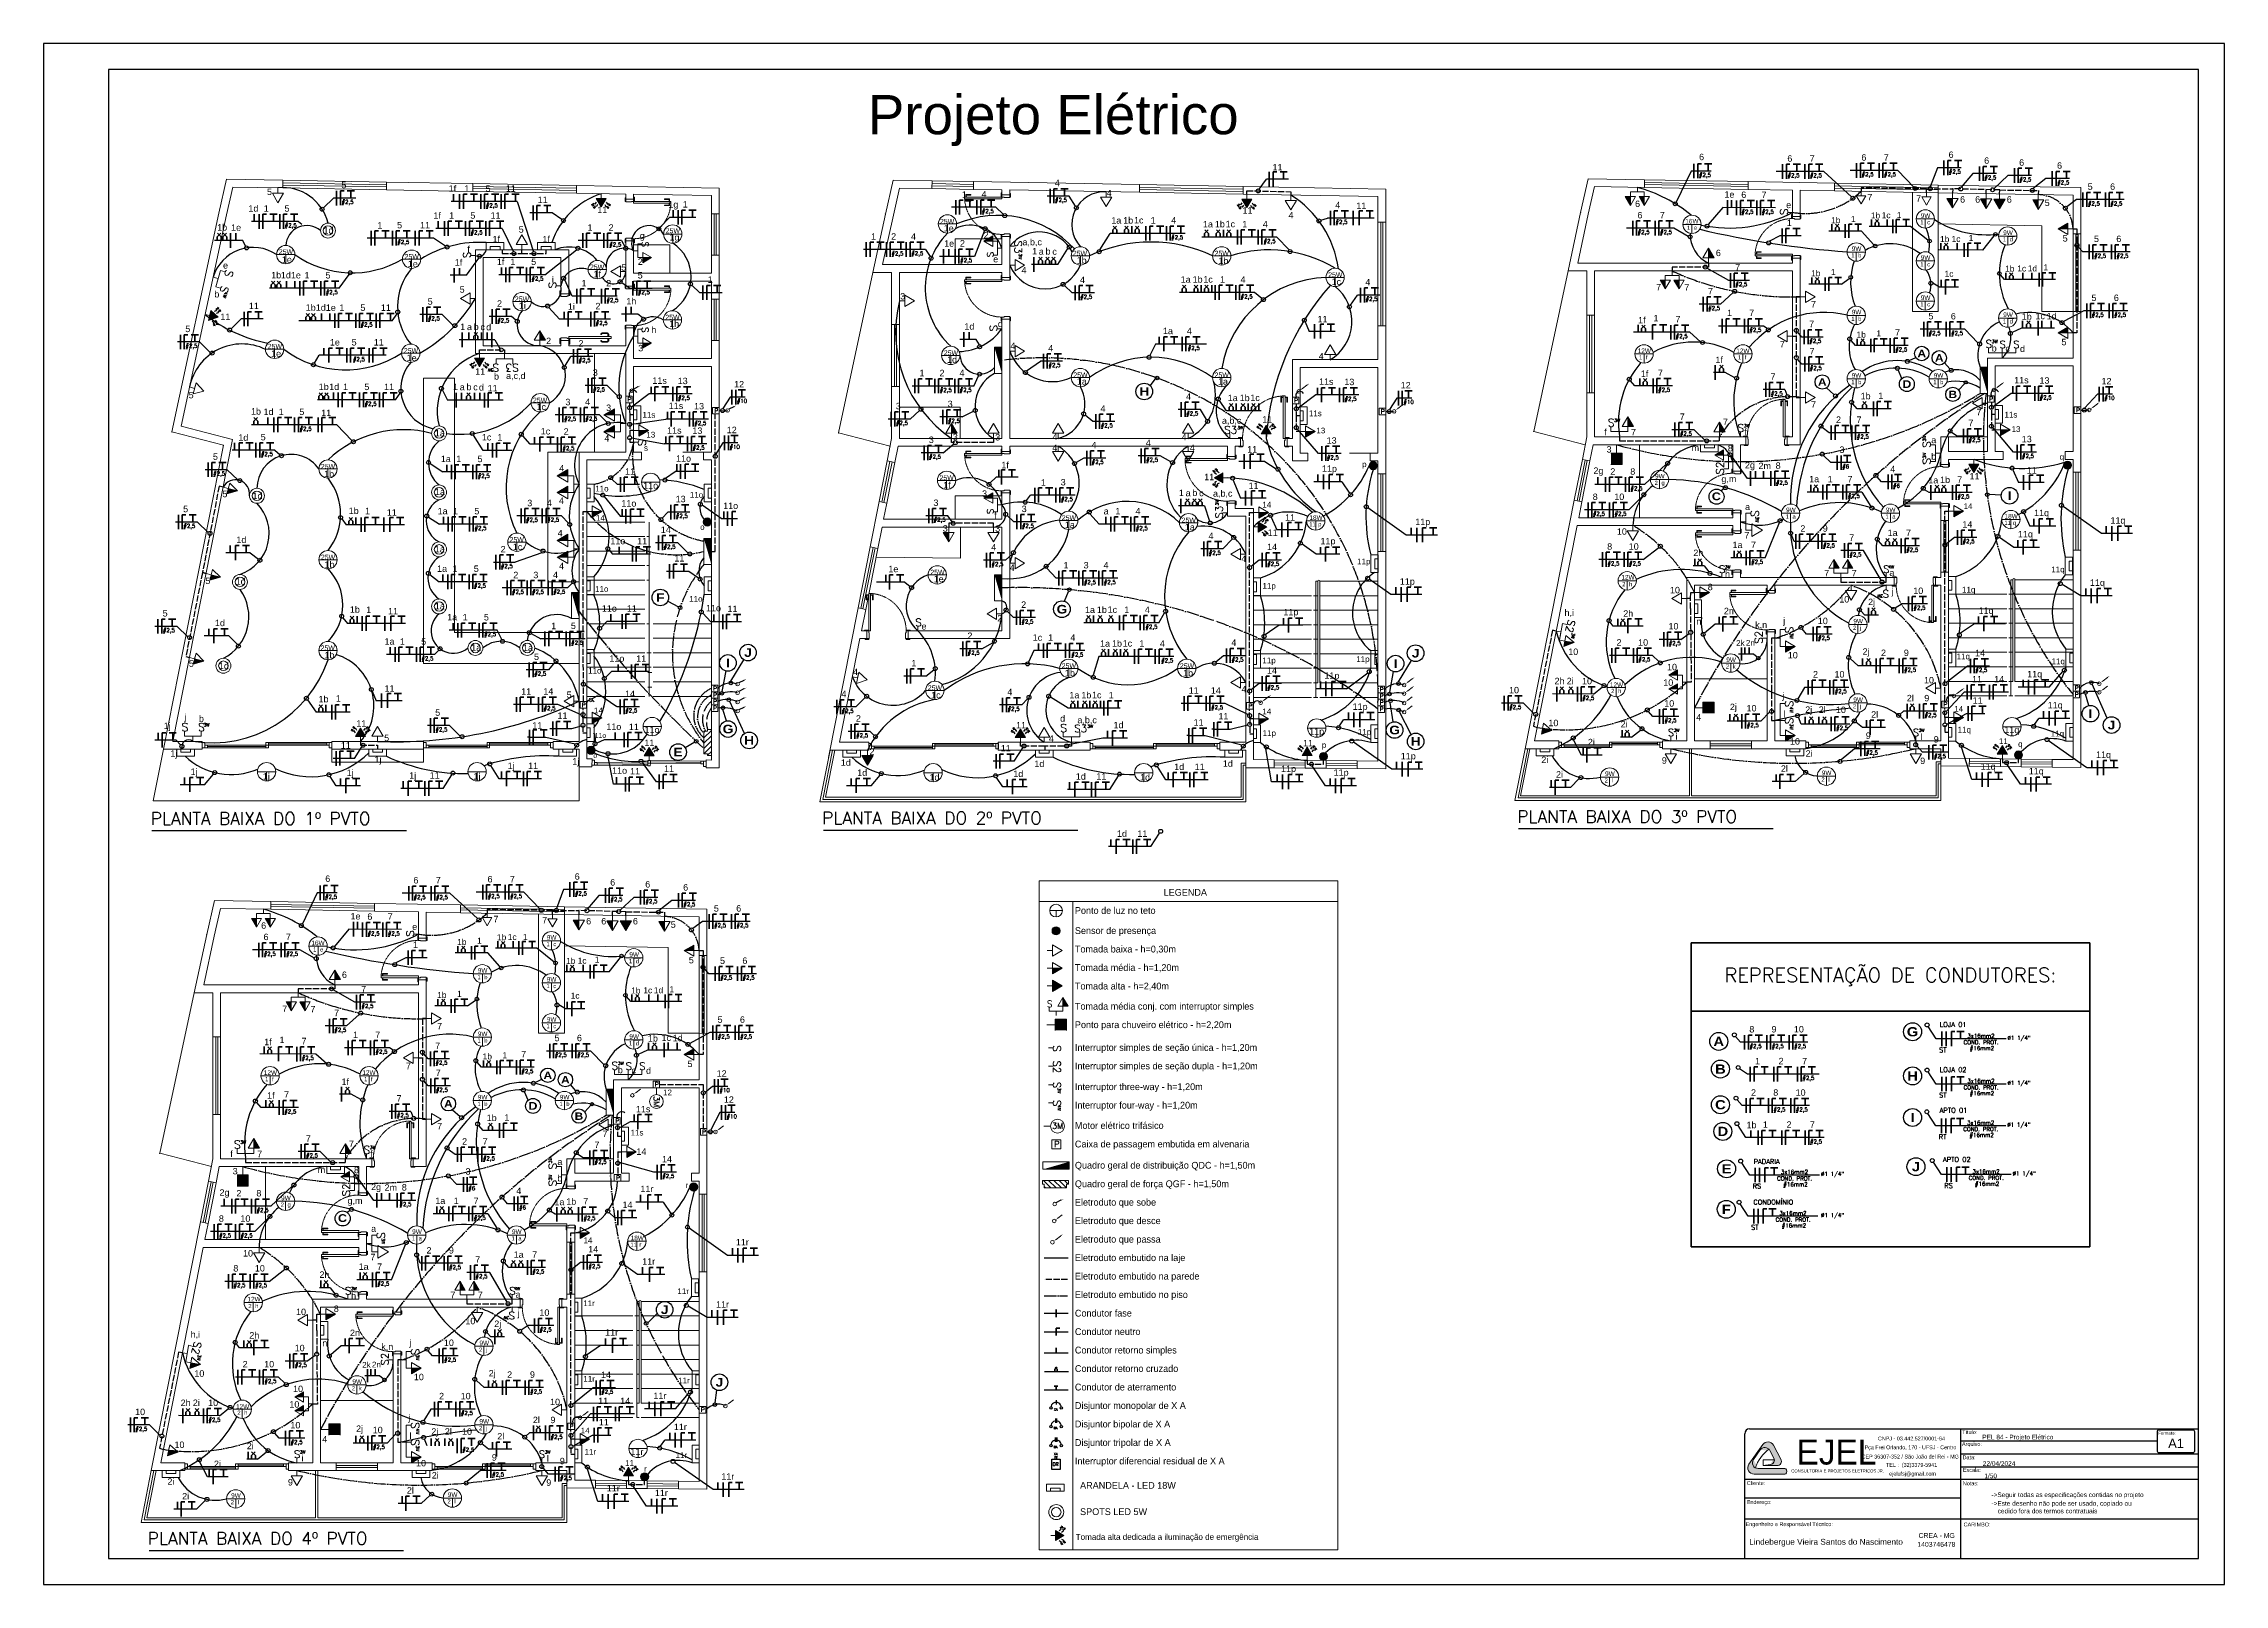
# Model space of a CAD drawing. Header units: millimetres. Extents: x 18652 to 51407, y 18252 to 30404.
# Drawn here: x 31086 to 35291, y 18252 to 21222 of the extents above; entities that cross this region are included whole.
import ezdxf
from ezdxf.enums import TextEntityAlignment as Align

# ---------------------------------------------------------------- set-up
doc = ezdxf.new("R2010")
doc.units = ezdxf.units.MM
for name, pattern in [('ACAD_ISO02W100', [15, 12, -3]), ('ACAD_ISO04W100', [30, 24, -3, 0, -3]), ('CONTINU', [0]), ('HIDDEN', [0.375, 0.25, -0.125])]:
    doc.linetypes.add(name, pattern=pattern)
for name, color, linetype, lineweight in [('ARQ09252C', 252, 'Continuous', 9), ('EJEL05130C', 130, 'Continuous', 30), ('EJEL0550C', 50, 'Continuous', 35), ('EJEL0580C', 80, 'Continuous', 9), ('EJEL0910C', 10, 'Continuous', 9), ('EJEL09210C', 210, 'Continuous', 9), ('EJEL25170C', 170, 'Continuous', 25), ('EJEL25170T', 170, 'ACAD_ISO02W100', 25), ('EJEL25170TP', 1, 'ACAD_ISO04W100', 25), ('EJEL3040C', 40, 'Continuous', 9), ('EJELFORMATO', 170, 'Continuous', 25)]:
    doc.layers.add(name, color=color, linetype=linetype, lineweight=lineweight)
doc.layers.add('Correções', color=30, linetype='Continuous')
doc.layers.add('P02', color=2, linetype='Continuous')
doc.styles.add('AGEONE', font='')
doc.styles.add('AR', font='arial.ttf')
doc.styles.add('M_abG50', font='', dxfattribs={"width": 1.1, "height": 0.13})
doc.styles.add('PADRÃO', font='', dxfattribs={"height": 0.2})
doc.styles.add('ROMANS', font='romans.shx')
doc.styles.add('ROMANSI', font='RomanS')
doc.styles.add('RS50', font='romans.shx', dxfattribs={"height": 0.1})
doc.styles.add('SR60', font='simplex', dxfattribs={"height": 0.15})
doc.styles.add('SR80', font='SIMPLEX', dxfattribs={"height": 0.1})
doc.styles.get("Standard").update_dxf_attribs({"font": 'arial.ttf'})
doc.styles.add('t15', font='arial.ttf', dxfattribs={"height": 0.15})
doc.styles.get('AGEONE').set_extended_font_data('Ageone')
doc.styles.get('M_abG50').set_extended_font_data('Arial Black')
doc.styles.get('PADRÃO').set_extended_font_data('AvantGarde Bk BT')

msp = doc.modelspace()

# ---------------------------------------------------------------- texts
at = {"layer": 'EJEL05130C', "style": 'RS50'}
for s, p in [('LOJA 01', (34742.2, 19326.6)), ('LOJA 02', (34742.2, 19239.6)), ('APTO 01', (34742.2, 19161.3)), ('PADARIA', (34383.5, 19062.4)), ('APTO 02', (34748.6, 19066.4)), ('CONDOMÍNIO', (34382.9, 18984.2))]:
    msp.add_text(s, height=9.33, dxfattribs=at).set_placement(p)
at = {"layer": 'EJEL05130C', "ltscale": 0.08, "insert": (32675.4, 21122.9), "char_height": 75.481, "attachment_point": 1, "style": 't15'}
msp.add_mtext_dynamic_manual_height_columns('Projeto Elétrico', width=11292.287, gutter_width=0.212, heights=[0], dxfattribs=at)
at = {"layer": 'EJEL05130C', "attachment_point": 1}
for s, width, gutter_width, heights, insert, char_height in [('11', 64.992, 61.9, [0], (33455.7, 20989.9), 12.38), ('6', 64.992, 61.9, [0], (34278.2, 21009.8), 12.4), ('6', 64.992, 61.9, [0], (34448.3, 21006.9), 12.4), ('7', 64.992, 61.9, [0], (34491.4, 21006.9), 12.4), ('6', 64.992, 61.9, [0], (34591.1, 21008.9), 12.4), ('7', 64.992, 61.9, [0], (34634.3, 21008.9), 12.4), ('6', 64.992, 61.9, [0], (34759.3, 21014.1), 12.4), ('6', 64.992, 61.9, [0], (34827.8, 21002.8), 12.4), ('6', 64.992, 61.9, [0], (34895.3, 20999), 12.4), ('6', 64.992, 61.9, [0], (34968.4, 20993.2), 12.4), ('5', 64.992, 61.9, [0], (31516.7, 20942.6), 12.4), ('5', 64.992, 61.9, [0], (31660.2, 20955.7), 12.4), ('1f', 64.992, 61.9, [0], (31867.1, 20948.9), 12.38), ('1', 64.992, 61.9, [0], (31897.4, 20949), 12.4), ('5', 64.992, 61.9, [0], (31938.2, 20949), 12.4), ('11', 64.992, 61.9, [0], (31977.3, 20949), 12.38), ('4', 64.992, 61.9, [0], (33035.8, 20959.5), 12.4), ('5', 64.992, 61.9, [0], (35027.5, 20952.6), 12.4), ('6', 64.992, 61.9, [0], (35070.7, 20952.6), 12.4), ('1d', 64.992, 61.9, [0], (31481, 20910.6), 12.38), ('1', 64.992, 61.9, [0], (31510.6, 20910.5), 12.4), ('5', 64.992, 61.9, [0], (31550.5, 20910.5), 12.4), ('11', 64.992, 61.9, [0], (32038.8, 20927.3), 12.38), ('11', 64.992, 61.9, [0], (32153.6, 20907.8), 12.38), ('1g', 64.992, 61.9, [0], (32290.7, 20918.3), 12.38), ('1', 64.992, 61.9, [0], (32318.5, 20918.5), 12.4), ('1', 64.992, 61.9, [0], (32856.7, 20937.4), 12.4), ('4', 64.992, 61.9, [0], (32894.7, 20937.9), 12.4), ('4', 64.992, 61.9, [0], (33135.8, 20940.2), 12.4), ('11', 64.992, 61.9, [0], (33397.8, 20906.8), 12.38), ('4', 64.992, 61.9, [0], (33576.6, 20917.1), 12.4), ('11', 64.992, 61.9, [0], (33617.2, 20915.7), 12.38), ('6', 64.992, 61.9, [0], (34154.7, 20919.5), 12.4), ('1e', 64.992, 61.9, [0], (34327.1, 20937.4), 12.38), ('6', 64.992, 61.9, [0], (34359.5, 20936.9), 12.4), ('7', 64.992, 61.9, [0], (34398.6, 20936.9), 12.4), ('e', 64.992, 61.9, [0], (34446, 20917.3), 12.4), ('7', 64.992, 61.9, [0], (34602.6, 20932.2), 12.4), ('7', 64.992, 61.9, [0], (34696.6, 20929.8), 12.4), ('6', 64.992, 61.9, [0], (34781.4, 20927.9), 12.4), ('6', 64.992, 61.9, [0], (34810.5, 20927.9), 12.4), ('6', 64.992, 61.9, [0], (34871.5, 20927.9), 12.4), ('5', 64.992, 61.9, [0], (34944.5, 20921.4), 12.4), ('1b', 64.992, 61.9, [0], (31420.7, 20874.1), 12.38), ('1e', 64.992, 61.9, [0], (31447.6, 20873.7), 12.38), ('1d', 64.992, 61.9, [0], (31625.8, 20868.3), 12.38), ('1', 64.992, 61.9, [0], (31729.6, 20877.9), 12.4), ('5', 64.992, 61.9, [0], (31767.6, 20878.4), 12.4), ('11', 64.992, 61.9, [0], (31811.9, 20878.4), 12.38), ('1f', 64.992, 61.9, [0], (31837.7, 20896.8), 12.38), ('1', 64.992, 61.9, [0], (31868, 20897), 12.4), ('5', 64.992, 61.9, [0], (31908.9, 20897), 12.4), ('11', 64.992, 61.9, [0], (31947.9, 20897), 12.38), ('5', 64.992, 61.9, [0], (32002.1, 20870), 12.4), ('1', 64.992, 61.9, [0], (32134.9, 20873.8), 12.4), ('2', 64.992, 61.9, [0], (32175.5, 20873.8), 12.4), ('25W', 9.587, 47.9, [5.79], (32285.6, 20866.2), 9.59), ('25W', 9.587, 47.9, [5.79], (32814.4, 20884.2), 9.59), ('1e', 64.992, 61.9, [0], (32821.7, 20872.3), 12.38), ('2', 64.992, 61.9, [0], (32898.7, 20859.1), 12.4), ('1a', 64.992, 61.9, [0], (33144.8, 20887.5), 12.38), ('1b', 64.992, 61.9, [0], (33167.8, 20887.6), 12.38), ('1c', 64.992, 61.9, [0], (33188.5, 20887.8), 12.38), ('1', 64.992, 61.9, [0], (33220.6, 20887.6), 12.4), ('4', 64.992, 61.9, [0], (33260.3, 20887.6), 12.4), ('1a', 64.992, 61.9, [0], (33321.5, 20880.2), 12.38), ('1b', 64.992, 61.9, [0], (33344.5, 20880.3), 12.38), ('1c', 64.992, 61.9, [0], (33365.2, 20880.5), 12.38), ('1', 64.992, 61.9, [0], (33397.3, 20880.3), 12.4), ('4', 64.992, 61.9, [0], (33437, 20880.3), 12.4), ('4', 64.992, 61.9, [0], (33486.5, 20897.5), 12.4), ('6', 64.992, 61.9, [0], (34159.3, 20897.6), 12.4), ('7', 64.992, 61.9, [0], (34202.4, 20897.6), 12.4), ('16W', 46.616, 44.4, [0], (34251.6, 20884.2), 8.88), ('1', 42.222, 40.2, [0], (34254.9, 20871.3), 8.05), ('e', 42.222, 40.2, [0], (34268.2, 20871.3), 8.05), ('1', 64.992, 61.9, [0], (34447.3, 20882.7), 12.4), ('1b', 60.629, 57.8, [0], (34532.7, 20887.5), 11.55), ('1', 60.629, 57.8, [0], (34571, 20889.8), 11.6), ('1b', 60.629, 57.8, [0], (34609.4, 20896.6), 11.55), ('1c', 60.629, 57.8, [0], (34630.3, 20897.1), 11.55), ('1', 60.629, 57.8, [0], (34659.5, 20897.3), 11.6), ('1', 42.222, 40.2, [0], (34704.8, 20881.6), 8.05), ('9W', 46.616, 44.4, [0], (34705.6, 20894.9), 8.88), ('c', 42.222, 40.2, [0], (34718, 20881.7), 8.05), ('9W', 46.616, 44.4, [0], (34864.6, 20862), 8.88), ('25W', 9.587, 47.9, [5.79], (31539.5, 20825.7), 9.59), ('25W', 9.587, 47.9, [5.79], (31782, 20816.3), 9.59), ('f', 64.992, 61.9, [0], (31903.1, 20832.1), 12.4), ('1f', 64.992, 61.9, [0], (31951.6, 20851.2), 12.38), ('1f', 64.992, 61.9, [0], (32047.9, 20851.1), 12.38), ('g', 64.992, 61.9, [0], (32235.6, 20858), 12.4), ('1g', 64.992, 61.9, [0], (32292.9, 20854.9), 12.38), ('1', 64.992, 61.9, [0], (32681.6, 20856.6), 12.4), ('2', 64.992, 61.9, [0], (32720.3, 20856.6), 12.4), ('4', 64.992, 61.9, [0], (32758.6, 20856.6), 12.4), ('1e', 64.992, 61.9, [0], (32822.5, 20843), 12.38), ('2', 64.992, 61.9, [0], (32852.9, 20843.2), 12.4), ('a,b,c', 64.992, 61.9, [0], (32973.5, 20845.7), 12.38), ('1', 64.992, 61.9, [0], (32992.1, 20828), 12.4), ('a', 64.992, 61.9, [0], (33005, 20827.6), 12.4), ('b', 64.992, 61.9, [0], (33018, 20827.9), 12.4), ('c', 64.992, 61.9, [0], (33031.1, 20827.5), 12.4), ('25W', 9.587, 47.9, [5.79], (33070.5, 20822.7), 9.59), ('25W', 9.587, 47.9, [5.79], (33343.9, 20822.7), 9.59), ('6', 64.992, 61.9, [0], (34310.5, 20824.8), 12.4), ('1', 42.222, 40.2, [0], (34571.7, 20817.9), 8.05), ('9W', 46.616, 44.4, [0], (34572.5, 20831.2), 8.88), ('b', 42.222, 40.2, [0], (34584.9, 20817.9), 8.05), ('1b', 60.629, 57.8, [0], (34742.7, 20851), 11.55), ('1c', 60.629, 57.8, [0], (34765.1, 20851.4), 11.55), ('1', 60.629, 57.8, [0], (34798, 20853.4), 11.6), ('1', 42.222, 40.2, [0], (34863.8, 20848.7), 8.05), ('d', 42.222, 40.2, [0], (34877, 20848.8), 8.05), ('5', 64.992, 61.9, [0], (34979.3, 20852.9), 12.4), ('5', 64.992, 61.9, [0], (35039.5, 20851.9), 12.4), ('6', 64.992, 61.9, [0], (35082.6, 20851.9), 12.4), ('e', 64.992, 61.9, [0], (31432, 20800.8), 12.4), ('1b', 64.992, 61.9, [0], (31524.9, 20782), 12.38), ('1d', 64.992, 61.9, [0], (31543.6, 20781.9), 12.38), ('1e', 64.992, 61.9, [0], (31545.5, 20812), 12.38), ('1e', 64.992, 61.9, [0], (31562.9, 20781.8), 12.38), ('1', 64.992, 61.9, [0], (31589.2, 20781.7), 12.4), ('5', 64.992, 61.9, [0], (31629.7, 20781.7), 12.4), ('1e', 64.992, 61.9, [0], (31788.3, 20803.6), 12.38), ('1f', 64.992, 61.9, [0], (31878.8, 20806.6), 12.38), ('1f', 64.992, 61.9, [0], (31960, 20807.6), 12.38), ('1', 64.992, 61.9, [0], (31986.2, 20807.8), 12.4), ('5', 64.992, 61.9, [0], (32026.2, 20807.8), 12.4), ('i', 64.992, 61.9, [0], (32066.1, 20773.5), 12.4), ('25W', 9.587, 47.9, [5.79], (32139.5, 20796.2), 9.59), ('1f', 64.992, 61.9, [0], (32146.4, 20784.1), 12.38), ('5', 64.992, 61.9, [0], (32199.8, 20796.9), 12.4), ('5', 64.992, 61.9, [0], (32231.6, 20781.7), 12.4), ('2', 64.992, 61.9, [0], (32231.8, 20808), 12.4), ('1', 64.992, 61.9, [0], (32366.5, 20773.3), 12.4), ('e', 64.992, 61.9, [0], (32917.1, 20812.8), 12.4), ('4', 64.992, 61.9, [0], (32971.6, 20791.5), 12.4), ('1b', 64.992, 61.9, [0], (33078, 20810.5), 12.38), ('4', 64.992, 61.9, [0], (33084.4, 20772.9), 12.4), ('1a', 64.992, 61.9, [0], (33278.6, 20773.5), 12.38), ('1b', 64.992, 61.9, [0], (33301.6, 20773.6), 12.38), ('1c', 64.992, 61.9, [0], (33322.2, 20773.9), 12.38), ('1b', 64.992, 61.9, [0], (33351.3, 20809.7), 12.38), ('1', 64.992, 61.9, [0], (33354.4, 20773.7), 12.4), ('4', 64.992, 61.9, [0], (33394.1, 20773.7), 12.4), ('25W', 9.587, 47.9, [5.79], (33563, 20781.3), 9.59), ('7', 64.992, 61.9, [0], (34347.6, 20797), 12.4), ('1b', 60.629, 57.8, [0], (34494.1, 20785.2), 11.55), ('1', 60.629, 57.8, [0], (34532.4, 20787.5), 11.6), ('1', 42.222, 40.2, [0], (34704.8, 20800.7), 8.05), ('9W', 46.616, 44.4, [0], (34705.6, 20814), 8.88), ('c', 42.222, 40.2, [0], (34718, 20800.7), 8.05), ('1c', 60.629, 57.8, [0], (34751.6, 20784.1), 11.55), ('1b', 60.629, 57.8, [0], (34868.2, 20794), 11.55), ('1c', 60.629, 57.8, [0], (34891.7, 20794.4), 11.55), ('1d', 60.629, 57.8, [0], (34911.9, 20794.5), 11.55), ('1', 60.629, 57.8, [0], (34942.1, 20796.4), 11.6), ('b', 64.992, 61.9, [0], (31415.2, 20745.2), 12.4), ('5', 64.992, 61.9, [0], (31826.6, 20731.2), 12.4), ('5', 64.992, 61.9, [0], (31888.2, 20754.3), 12.4), ('25W', 9.587, 47.9, [5.79], (31994.7, 20734.6), 9.59), ('1', 64.992, 61.9, [0], (32123.2, 20766.5), 12.4), ('2', 64.992, 61.9, [0], (32170.8, 20766.5), 12.4), ('1h', 64.992, 61.9, [0], (32209.6, 20731.8), 12.38), ('3', 64.992, 61.9, [0], (32737.8, 20741.3), 12.4), ('1c', 64.992, 61.9, [0], (33569.6, 20769.3), 12.38), ('4', 64.992, 61.9, [0], (33634.6, 20768.6), 12.4), ('7', 64.992, 61.9, [0], (34195.4, 20758.9), 12.4), ('7', 64.992, 61.9, [0], (34249.7, 20758.3), 12.4), ('7', 64.992, 61.9, [0], (34295.3, 20751), 12.4), ('9W', 46.616, 44.4, [0], (34705.6, 20736.7), 8.88), ('5', 64.992, 61.9, [0], (35034.8, 20738.3), 12.4), ('6', 64.992, 61.9, [0], (35077.9, 20738.3), 12.4), ('11', 64.992, 61.9, [0], (31427, 20701.7), 12.38), ('11', 64.992, 61.9, [0], (31481.8, 20722.6), 12.38), ('1b', 64.992, 61.9, [0], (31591.5, 20719.5), 12.38), ('1d', 64.992, 61.9, [0], (31610.9, 20719.4), 12.38), ('1e', 64.992, 61.9, [0], (31630.2, 20719.3), 12.38), ('1', 64.992, 61.9, [0], (31656.4, 20719.3), 12.4), ('5', 64.992, 61.9, [0], (31696.9, 20719.3), 12.4), ('11', 64.992, 61.9, [0], (31736.3, 20719.3), 12.38), ('2', 64.992, 61.9, [0], (31960.3, 20727.2), 12.4), ('1i', 64.992, 61.9, [0], (32002.5, 20723.2), 12.38), ('1i', 64.992, 61.9, [0], (32097, 20721.4), 12.38), ('2', 64.992, 61.9, [0], (32150.1, 20722.3), 12.4), ('25W', 9.587, 47.9, [5.79], (32284.9, 20699.4), 9.59), ('1h', 64.992, 61.9, [0], (32292.3, 20688.1), 12.38), ('d', 64.992, 61.9, [0], (32926, 20688.1), 12.4), ('11', 64.992, 61.9, [0], (33542.4, 20697.2), 12.38), ('1f', 64.992, 61.9, [0], (34160.5, 20695.1), 12.38), ('1', 64.992, 61.9, [0], (34190.2, 20699), 12.4), ('7', 64.992, 61.9, [0], (34232.6, 20696.9), 12.4), ('1', 64.992, 61.9, [0], (34332, 20709.1), 12.4), ('7', 64.992, 61.9, [0], (34374.7, 20709.1), 12.4), ('7', 64.992, 61.9, [0], (34493.9, 20725.7), 12.4), ('1', 42.222, 40.2, [0], (34571.7, 20695.7), 8.05), ('9W', 46.616, 44.4, [0], (34572.5, 20709), 8.88), ('b', 42.222, 40.2, [0], (34584.9, 20695.8), 8.05), ('1', 42.222, 40.2, [0], (34704.8, 20723.4), 8.05), ('c', 42.222, 40.2, [0], (34718, 20723.5), 8.05), ('5', 64.992, 61.9, [0], (34720.4, 20702.8), 12.4), ('6', 64.992, 61.9, [0], (34763.6, 20702.8), 12.4), ('1', 42.222, 40.2, [0], (34863.8, 20690.5), 8.05), ('9W', 46.616, 44.4, [0], (34864.6, 20703.8), 8.88), ('d', 42.222, 40.2, [0], (34877, 20690.6), 8.05), ('1b', 64.992, 61.9, [0], (34900.4, 20702.1), 12.38), ('1c', 64.992, 61.9, [0], (34926.8, 20703.2), 12.38), ('1d', 64.992, 61.9, [0], (34948.3, 20702.7), 12.38), ('5', 64.992, 61.9, [0], (31359.2, 20678.3), 12.4), ('1e', 64.992, 61.9, [0], (31638.1, 20652.5), 12.38), ('5', 64.992, 61.9, [0], (31680, 20652.5), 12.4), ('11', 64.992, 61.9, [0], (31722.7, 20652.5), 12.38), ('1', 64.992, 61.9, [0], (31889.4, 20682.5), 12.4), ('a', 64.992, 61.9, [0], (31902.4, 20682.2), 12.4), ('b', 64.992, 61.9, [0], (31915.3, 20682.4), 12.4), ('c', 64.992, 61.9, [0], (31928.4, 20682.1), 12.4), ('d', 64.992, 61.9, [0], (31939.4, 20681.7), 12.4), ('2', 64.992, 61.9, [0], (32055, 20655.3), 12.4), ('2', 64.992, 61.9, [0], (32117.3, 20650.5), 12.4), ('h', 64.992, 61.9, [0], (32257.8, 20676.6), 12.4), ('1d', 64.992, 61.9, [0], (32861.5, 20683), 12.38), ('1a', 64.992, 61.9, [0], (33244.4, 20674.4), 12.38), ('4', 64.992, 61.9, [0], (33290.5, 20674.3), 12.4), ('7', 64.992, 61.9, [0], (34433.8, 20648.8), 12.4), ('7', 64.992, 61.9, [0], (34490.3, 20687.8), 12.4), ('1b', 60.629, 57.8, [0], (34581.8, 20666.9), 11.55), ('1', 60.629, 57.8, [0], (34620, 20669.2), 11.6), ('7', 64.992, 61.9, [0], (34656, 20671.4), 12.4), ('5', 64.992, 61.9, [0], (34976.9, 20653), 12.4), ('25W', 9.587, 47.9, [5.79], (31518.2, 20643.3), 9.59), ('1e', 64.992, 61.9, [0], (31524.7, 20630.8), 12.38), ('25W', 9.587, 47.9, [5.79], (31780.6, 20635.1), 9.59), ('1e', 64.992, 61.9, [0], (31786.1, 20622.5), 12.38), ('3', 64.992, 61.9, [0], (32232.5, 20641.3), 12.4), ('25W', 9.587, 47.9, [5.79], (32821.8, 20630.8), 9.59), ('1d', 64.992, 61.9, [0], (32828.1, 20619.1), 12.38), ('4', 64.992, 61.9, [0], (32950.4, 20645.8), 12.4), ('4', 64.992, 61.9, [0], (33023.2, 20641.2), 12.4), ('4', 64.992, 61.9, [0], (33544.6, 20625.5, -95406.1), 12.4), ('12W', 46.616, 44.4, [0], (34159.9, 20634.4), 8.88), ('1', 42.222, 40.2, [0], (34162.4, 20621.3), 8.05), ('f', 42.222, 40.2, [0], (34175.7, 20621.4), 8.05), ('1f', 64.992, 61.9, [0], (34309.7, 20618.5), 12.38), ('12W', 46.616, 44.4, [0], (34349.8, 20634.3), 8.88), ('1', 42.222, 40.2, [0], (34353.2, 20621.3), 8.05), ('f', 42.222, 40.2, [0], (34366.4, 20621.4), 8.05), ('7', 64.992, 61.9, [0], (34491.3, 20635.5), 12.4), ('b', 64.992, 61.9, [0], (34842.4, 20641), 12.4), ('c', 64.992, 61.9, [0], (34868.8, 20640.4), 12.4), ('d', 64.992, 61.9, [0], (34896.9, 20640), 12.4), ('1b', 64.992, 61.9, [0], (31616.6, 20566.8), 12.38), ('1d', 64.992, 61.9, [0], (31636.7, 20566.7), 12.38), ('1', 64.992, 61.9, [0], (31663.4, 20566.6), 12.4), ('5', 64.992, 61.9, [0], (31704.6, 20566.6), 12.4), ('11', 64.992, 61.9, [0], (31742.6, 20566.6), 12.38), ('1', 64.992, 61.9, [0], (31875.5, 20566.5), 12.4), ('a', 64.992, 61.9, [0], (31888.4, 20566.2), 12.4), ('b', 64.992, 61.9, [0], (31901.4, 20566.4), 12.4), ('c', 64.992, 61.9, [0], (31914.5, 20566.1), 12.4), ('11', 64.992, 61.9, [0], (31918.3, 20596.2), 12.38), ('d', 64.992, 61.9, [0], (31925.4, 20565.7), 12.4), ('11', 64.992, 61.9, [0], (31942.2, 20564.1), 12.38), ('b', 64.992, 61.9, [0], (31954.5, 20586.9), 12.4), ('a,c,d', 64.992, 61.9, [0], (31977.8, 20587.9), 12.38), ('3', 64.992, 61.9, [0], (32145, 20594.3), 12.4), ('11s', 64.992, 61.9, [0], (32259.9, 20578.6), 12.38), ('13', 64.992, 61.9, [0], (32308.7, 20578), 12.38), ('12', 64.992, 61.9, [0], (32417.5, 20571.7), 12.38), ('1', 64.992, 61.9, [0], (32774.9, 20593.3), 12.4), ('2', 64.992, 61.9, [0], (32813.6, 20593.3), 12.4), ('4', 64.992, 61.9, [0], (32852, 20593.3), 12.4), ('25W', 9.587, 47.9, [5.79], (33071.6, 20588.1), 9.59), ('1a', 64.992, 61.9, [0], (33078.3, 20577.2), 12.38), ('25W', 9.587, 47.9, [5.79], (33343.9, 20588.1), 9.59), ('1a', 64.992, 61.9, [0], (33350.5, 20577.1), 12.38), ('11s', 64.992, 61.9, [0], (33545.3, 20576.7), 12.38), ('13', 64.992, 61.9, [0], (33594.1, 20576.1), 12.38), ('12', 64.992, 61.9, [0], (33702.9, 20569.8), 12.38), ('1f', 64.992, 61.9, [0], (34166, 20592), 12.38), ('7', 64.992, 61.9, [0], (34198.8, 20593.7), 12.4), ('7', 64.992, 61.9, [0], (34415.9, 20586.4), 12.4), ('1', 42.222, 40.2, [0], (34571.7, 20573.6), 8.05), ('9W', 46.616, 44.4, [0], (34572.5, 20586.9), 8.88), ('b', 42.222, 40.2, [0], (34584.9, 20573.6), 8.05), ('1', 42.222, 40.2, [0], (34729.8, 20573.6), 8.05), ('9W', 46.616, 44.4, [0], (34730.6, 20586.9), 8.88), ('b', 42.222, 40.2, [0], (34743, 20573.6), 8.05), ('11s', 64.992, 61.9, [0], (34885.7, 20579.5), 12.38), ('13', 64.992, 61.9, [0], (34934.5, 20578.9), 12.38), ('12', 64.992, 61.9, [0], (35054.1, 20577.6), 12.38), ('5', 64.992, 61.9, [0], (31365.7, 20550.7), 12.4), ('25W', 9.587, 47.9, [5.79], (32029.6, 20539.6), 9.59), ('1c', 64.992, 61.9, [0], (32036.5, 20528.1), 12.38), ('3', 64.992, 61.9, [0], (32092.2, 20537.4), 12.4), ('4', 64.992, 61.9, [0], (32130.2, 20537.9), 12.4), ('3', 64.992, 61.9, [0], (32170.7, 20526.3), 12.4), ('11s', 64.992, 61.9, [0], (32291.5, 20530), 12.38), ('13', 64.992, 61.9, [0], (32340.3, 20529.4), 12.38), ('3', 64.992, 61.9, [0], (32729.1, 20529.6), 12.4), ('3', 64.992, 61.9, [0], (32829.3, 20533.7), 12.4), ('4', 64.992, 61.9, [0], (33124, 20524.9), 12.4), ('4', 64.992, 61.9, [0], (33288.8, 20547.9), 12.4), ('1a', 64.992, 61.9, [0], (33369.3, 20545.3), 12.38), ('1b', 64.992, 61.9, [0], (33392.3, 20545.3), 12.38), ('1c', 64.992, 61.9, [0], (33412.9, 20545.6), 12.38), ('7', 64.992, 61.9, [0], (34494, 20532.6), 12.4), ('1b', 64.992, 61.9, [0], (34589.6, 20548.9), 12.38), ('1', 64.992, 61.9, [0], (34623.7, 20549.4), 12.4), ('1b', 64.992, 61.9, [0], (31485.9, 20519.4), 12.38), ('1d', 64.992, 61.9, [0], (31510.1, 20518.6), 12.38), ('1', 64.992, 61.9, [0], (31539.3, 20518.5), 12.4), ('5', 64.992, 61.9, [0], (31579.1, 20518.5), 12.4), ('11', 64.992, 61.9, [0], (31621.3, 20516.3), 12.38), ('1c', 64.992, 61.9, [0], (32044.7, 20481), 12.38), ('2', 64.992, 61.9, [0], (32088.9, 20480.5), 12.4), ('11s', 57.914, 55.2, [0], (32240.8, 20512), 11.04), ('11s', 64.992, 61.9, [0], (32288.3, 20482.6), 12.38), ('13', 64.992, 61.9, [0], (32337, 20482.1), 12.38), ('12', 64.992, 61.9, [0], (32403.3, 20483.5), 12.38), ('a,b,c', 64.992, 61.9, [0], (33358.1, 20501.6), 12.38), ('11', 64.992, 61.9, [0], (33435.9, 20503.9), 12.38), ('11s', 57.914, 55.2, [0], (33525.8, 20514.9), 11.04), ('13', 57.914, 55.2, [0], (33540.2, 20481.8), 11.04), ('f', 64.992, 61.9, [0], (34095.2, 20479.4), 12.4), ('7', 64.992, 61.9, [0], (34146.9, 20479.2), 12.4), ('7', 64.992, 61.9, [0], (34240.8, 20509.1), 12.4), ('7', 64.992, 61.9, [0], (34324.1, 20499), 12.4), ('f', 64.992, 61.9, [0], (34365, 20479.6), 12.4), ('2', 64.992, 61.9, [0], (34542.2, 20503.3), 12.4), ('7', 64.992, 61.9, [0], (34581.8, 20503.3), 12.4), ('7', 64.992, 61.9, [0], (34797.4, 20497), 12.4), ('7', 64.992, 61.9, [0], (34813, 20518.1), 12.4), ('11s', 57.914, 55.2, [0], (34867, 20512.3), 11.04), ('13', 57.914, 55.2, [0], (34880.7, 20484.6), 11.04), ('1d', 64.992, 61.9, [0], (31461.5, 20468.8), 12.38), ('5', 64.992, 61.9, [0], (31504.6, 20469.7), 12.4), ('1a', 64.992, 61.9, [0], (31840.5, 20477.3), 12.38), ('1c', 64.992, 61.9, [0], (31931.2, 20469.5), 12.38), ('1', 64.992, 61.9, [0], (31960.9, 20469.3), 12.4), ('4', 64.992, 61.9, [0], (32167.3, 20467.4), 12.4), ('s', 57.914, 55.2, [0], (32243.7, 20448.2), 11), ('13', 57.914, 55.2, [0], (32248.3, 20473.7), 11.04), ('3', 64.992, 61.9, [0], (32792.9, 20464.6), 12.4), ('3', 64.992, 61.9, [0], (32839.2, 20470.1), 12.4), ('3', 64.992, 61.9, [0], (32921, 20469.5), 12.4), ('4', 64.992, 61.9, [0], (33031.1, 20449.2), 12.4), ('4', 64.992, 61.9, [0], (33031.3, 20470.1), 12.4), ('4', 64.992, 61.9, [0], (33106.5, 20454.4), 12.4), ('4', 64.992, 61.9, [0], (33211.4, 20458.7), 12.4), ('4', 64.992, 61.9, [0], (33280.4, 20470), 12.4), ('4', 64.992, 61.9, [0], (33296.1, 20448.7), 12.4), ('11', 64.992, 61.9, [0], (33406.8, 20446.2), 12.38), ('13', 64.992, 61.9, [0], (33560, 20463.2), 12.38), ('3', 64.992, 61.9, [0], (34099.8, 20446.1), 12.4), ('m', 64.992, 61.9, [0], (34263.8, 20449), 12.4), ('8', 64.992, 61.9, [0], (34333.7, 20448.4), 12.4), ('3', 64.992, 61.9, [0], (34548.8, 20445.5), 12.4), ('a', 64.992, 61.9, [0], (34725.9, 20464.3), 12.4), ('13', 64.992, 61.9, [0], (34900.4, 20466), 12.38), ('5', 64.992, 61.9, [0], (31412.5, 20432.1), 12.4), ('25W', 9.587, 47.9, [5.79], (31620.6, 20411.9), 9.59), ('1b', 64.992, 61.9, [0], (31626.9, 20398.8), 12.38), ('1a', 64.992, 61.9, [0], (31852, 20427.8), 12.38), ('1', 64.992, 61.9, [0], (31881.7, 20427.7), 12.4), ('5', 64.992, 61.9, [0], (31922.7, 20427.7), 12.4), ('4', 64.992, 61.9, [0], (32080.2, 20409.9), 12.4), ('11', 64.992, 61.9, [0], (32207.3, 20403.6), 12.38), ('11o', 64.992, 61.9, [0], (32305.6, 20428.6), 12.38), ('1f', 64.992, 61.9, [0], (32932.8, 20415.9), 12.38), ('11p', 64.992, 61.9, [0], (33551, 20409), 12.38), ('p', 57.914, 55.2, [0], (33628.5, 20416.8), 11), ('2g', 64.992, 61.9, [0], (34074.4, 20405), 12.38), ('2', 64.992, 61.9, [0], (34107, 20403.5), 12.4), ('8', 64.992, 61.9, [0], (34145.5, 20403.5), 12.4), ('2g', 64.992, 61.9, [0], (34366.6, 20415.7), 12.38), ('2m', 64.992, 61.9, [0], (34392.7, 20414.4), 12.38), ('8', 64.992, 61.9, [0], (34425.8, 20414.9), 12.4), ('4', 64.992, 61.9, [0], (34646.8, 20408.3), 12.4), ('b', 64.992, 61.9, [0], (34725.7, 20432.5), 12.4), ('11', 64.992, 61.9, [0], (34799.6, 20394.3), 12.38), ('11', 64.992, 61.9, [0], (34909.8, 20405.7), 12.38), ('q', 57.914, 55.2, [0], (34973.5, 20431), 11), ('5', 64.992, 61.9, [0], (31430.7, 20360.1), 12.4), ('1d', 64.992, 61.9, [0], (31488.9, 20356.5), 12.38), ('1a', 64.992, 61.9, [0], (31840.7, 20364.1), 12.38), ('11o', 57.914, 55.2, [0], (32149.7, 20369.8), 11.04), ('11o', 64.992, 61.9, [0], (32242.1, 20376.4), 12.38), ('11o', 57.914, 55.2, [0], (32332.1, 20357.9), 11.04), ('25W', 9.587, 47.9, [5.79], (32813.5, 20390), 9.59), ('1f', 64.992, 61.9, [0], (32820.6, 20377.2), 12.38), ('3', 64.992, 61.9, [0], (32895.6, 20360.8), 12.4), ('1', 64.992, 61.9, [0], (33009.1, 20382.3), 12.4), ('3', 64.992, 61.9, [0], (33047.2, 20382.8), 12.4), ('1', 64.992, 61.9, [0], (33275.1, 20362.4), 12.4), ('a', 64.992, 61.9, [0], (33288.1, 20362), 12.4), ('b', 64.992, 61.9, [0], (33301, 20362.3), 12.4), ('c', 64.992, 61.9, [0], (33314.1, 20361.9), 12.4), ('11', 64.992, 61.9, [0], (33324, 20392.9), 12.38), ('a,b,c', 64.992, 61.9, [0], (33340.9, 20361.2), 12.38), ('11', 64.992, 61.9, [0], (33409.5, 20375.8), 12.38), ('8', 64.992, 61.9, [0], (34073.1, 20354.7), 12.4), ('10', 64.992, 61.9, [0], (34114.7, 20354.7), 12.38), ('2', 42.222, 40.2, [0], (34192.3, 20379.4), 8.05), ('9W', 46.616, 44.4, [0], (34193.2, 20392.7), 8.88), ('g', 42.222, 40.2, [0], (34205.6, 20379.4), 8.05), ('g,m', 64.992, 61.9, [0], (34321.2, 20389.2), 12.38), ('1a', 64.992, 61.9, [0], (34490.5, 20388.9), 12.38), ('1', 64.992, 61.9, [0], (34526, 20388.8), 12.4), ('7', 64.992, 61.9, [0], (34564.4, 20388.8), 12.4), ('1a', 64.992, 61.9, [0], (34720.1, 20386.7), 12.38), ('1b', 64.992, 61.9, [0], (34742.9, 20387.5), 12.38), ('7', 64.992, 61.9, [0], (34775.8, 20388), 12.4), ('5', 64.992, 61.9, [0], (31355.1, 20331.2), 12.4), ('1b', 64.992, 61.9, [0], (31674.4, 20327.7), 12.38), ('1', 64.992, 61.9, [0], (31705.7, 20327.3), 12.4), ('11', 64.992, 61.9, [0], (31747.9, 20324.6), 12.38), ('1a', 64.992, 61.9, [0], (31845.8, 20327.2), 12.38), ('1', 64.992, 61.9, [0], (31875.4, 20327), 12.4), ('5', 64.992, 61.9, [0], (31916.5, 20327), 12.4), ('3', 64.992, 61.9, [0], (32018.6, 20342.7), 12.4), ('4', 64.992, 61.9, [0], (32056.6, 20343.2), 12.4), ('4', 64.992, 61.9, [0], (32079.7, 20347.2), 12.4), ('14', 57.914, 55.2, [0], (32151, 20313.2), 11.04), ('11o', 64.992, 61.9, [0], (32200.2, 20342), 12.38), ('13', 64.992, 61.9, [0], (32304.7, 20350.4), 12.38), ('11o', 64.992, 61.9, [0], (32396.4, 20337.4), 12.38), ('3', 64.992, 61.9, [0], (32801.8, 20343.2), 12.4), ('f', 64.992, 61.9, [0], (32918.8, 20319), 12.4), ('3', 64.992, 61.9, [0], (32972, 20331.4), 12.4), ('25W', 9.587, 47.9, [5.79], (33049.3, 20312.9), 9.59), ('a', 64.992, 61.9, [0], (33130.1, 20326.9), 12.4), ('1', 64.992, 61.9, [0], (33152.7, 20327), 12.4), ('4', 64.992, 61.9, [0], (33191.4, 20327), 12.4), ('14', 57.914, 55.2, [0], (33436.1, 20338.8), 11.04), ('11', 64.992, 61.9, [0], (33479.9, 20314.8), 12.38), ('18W', 46.616, 44.4, [0], (33526.8, 20312.8), 8.88), ('a', 64.992, 61.9, [0], (34366.8, 20335.3), 12.4), ('1', 42.222, 40.2, [0], (34445.1, 20314.4), 8.05), ('9W', 46.616, 44.4, [0], (34445.9, 20327.7), 8.88), ('a', 42.222, 40.2, [0], (34458.3, 20314.4), 8.05), ('1', 42.222, 40.2, [0], (34637.5, 20314.4), 8.05), ('9W', 46.616, 44.4, [0], (34638.3, 20327.7), 8.88), ('a', 42.222, 40.2, [0], (34650.7, 20314.4), 8.05), ('14', 57.914, 55.2, [0], (34788.2, 20335.8), 11.04), ('18W', 46.616, 44.4, [0], (34867.2, 20315.5), 8.88), ('11q', 64.992, 61.9, [0], (34924.1, 20323.6), 12.38), ('1d', 64.992, 61.9, [0], (31457.8, 20271.8), 12.38), ('25W', 9.587, 47.9, [5.79], (31984.5, 20270.7), 9.59), ('4', 64.992, 61.9, [0], (32077.3, 20284.7), 12.4), ('11o', 64.992, 61.9, [0], (32178.8, 20269.4), 12.38), ('11', 64.992, 61.9, [0], (32230.5, 20269.3), 12.38), ('14', 64.992, 61.9, [0], (32276.1, 20291.2), 12.38), ('o', 57.914, 55.2, [0], (32352, 20295.7), 11), ('3', 64.992, 61.9, [0], (32819.8, 20293.8), 12.4), ('3', 64.992, 61.9, [0], (32920.9, 20293.4), 12.4), ('1a', 64.992, 61.9, [0], (33055.2, 20300.7), 12.38), ('25W', 9.587, 47.9, [5.79], (33280.3, 20308.3), 9.59), ('1a', 64.992, 61.9, [0], (33286.5, 20296.2), 12.38), ('4', 64.992, 61.9, [0], (33332.4, 20279.5), 12.4), ('11', 64.992, 61.9, [0], (33446.3, 20285.5), 12.38), ('11', 42.222, 40.2, [0], (33526.5, 20299.5), 8.05), ('p', 42.222, 40.2, [0], (33543.7, 20299.5), 8.05), ('11p', 64.992, 61.9, [0], (33548.1, 20269.3), 12.38), ('11p', 64.992, 61.9, [0], (33730.9, 20306.4), 12.38), ('10', 64.992, 61.9, [0], (34119.7, 20287.7), 12.38), ('7', 64.992, 61.9, [0], (34365.4, 20280.5), 12.4), ('2', 64.992, 61.9, [0], (34473.5, 20293.6), 12.4), ('9', 64.992, 61.9, [0], (34516.6, 20293.6), 12.4), ('7', 64.992, 61.9, [0], (34567.6, 20276), 12.4), ('1a', 64.992, 61.9, [0], (34641.7, 20285.3), 12.38), ('7', 64.992, 61.9, [0], (34677.2, 20285.3), 12.4), ('14', 64.992, 61.9, [0], (34785.8, 20301.5), 12.38), ('11', 42.222, 40.2, [0], (34866.9, 20302.3), 8.05), ('q', 42.222, 40.2, [0], (34883, 20302.3), 8.05), ('11q', 64.992, 61.9, [0], (34893, 20282.7), 12.38), ('11q', 64.992, 61.9, [0], (35071.4, 20309.2), 12.38), ('25W', 9.587, 47.9, [5.79], (31620.7, 20236.9), 9.59), ('1a', 64.992, 61.9, [0], (31840.3, 20253.6), 12.38), ('2', 64.992, 61.9, [0], (31967.3, 20253.7), 12.4), ('1c', 64.992, 61.9, [0], (31990.8, 20258.3), 12.38), ('11', 64.992, 61.9, [0], (32302.3, 20236.1), 12.38), ('4', 64.992, 61.9, [0], (32913.3, 20257.5), 12.4), ('4', 64.992, 61.9, [0], (33395.5, 20235.3), 12.4), ('14', 64.992, 61.9, [0], (33445, 20258), 12.38), ('11p', 57.914, 55.2, [0], (33618.7, 20229.4), 11.04), ('8', 64.992, 61.9, [0], (34101, 20258.8), 12.4), ('10', 64.992, 61.9, [0], (34142.5, 20258.8), 12.38), ('2h', 64.992, 61.9, [0], (34267.1, 20246.6), 12.38), ('1a', 64.992, 61.9, [0], (34342.7, 20262), 12.38), ('7', 64.992, 61.9, [0], (34378.2, 20261.9), 12.4), ('5', 64.992, 61.9, [0], (31397.8, 20192.8), 12.4), ('1d', 64.992, 61.9, [0], (31456.4, 20191.7), 12.38), ('1b', 64.992, 61.9, [0], (31627.8, 20224), 12.38), ('1a', 64.992, 61.9, [0], (31844.8, 20216.2), 12.38), ('1', 64.992, 61.9, [0], (31874.5, 20216.1), 12.4), ('5', 64.992, 61.9, [0], (31915.5, 20216.1), 12.4), ('2', 64.992, 61.9, [0], (31991.7, 20203.9), 12.4), ('3', 64.992, 61.9, [0], (32030.3, 20203.9), 12.4), ('4', 64.992, 61.9, [0], (32068.3, 20204.4), 12.4), ('4', 64.992, 61.9, [0], (32079.9, 20221.2), 12.4), ('1e', 64.992, 61.9, [0], (32714.9, 20215.5), 12.38), ('25W', 9.587, 47.9, [5.79], (32795.8, 20207.8), 9.59), ('1e', 64.992, 61.9, [0], (32802.3, 20196.2), 12.38), ('4', 64.992, 61.9, [0], (32948.9, 20218.1), 12.4), ('1', 64.992, 61.9, [0], (33052.7, 20222.8), 12.4), ('3', 64.992, 61.9, [0], (33091.4, 20222.8), 12.4), ('4', 64.992, 61.9, [0], (33129.8, 20222.8), 12.4), ('11p', 64.992, 61.9, [0], (33701.2, 20191.6), 12.38), ('12W', 46.616, 44.4, [0], (34128.3, 20197.7), 8.88), ('2', 42.222, 40.2, [0], (34129.9, 20184.1), 8.05), ('h', 42.222, 40.2, [0], (34143.2, 20184.1), 8.05), ('h', 64.992, 61.9, [0], (34328.2, 20205.8), 12.4), ('7', 64.992, 61.9, [0], (34519.5, 20207.4), 12.4), ('7', 64.992, 61.9, [0], (34572.3, 20207.4), 12.4), ('a', 64.992, 61.9, [0], (34645.1, 20208.4), 12.4), ('11q', 57.914, 55.2, [0], (34957.2, 20214), 11.04), ('11q', 64.992, 61.9, [0], (35031.8, 20189.2), 12.38), ('1a', 64.992, 61.9, [0], (31840.4, 20143.8), 12.38), ('11o', 57.914, 55.2, [0], (32149.4, 20176.3), 11.04), ('11o', 57.914, 55.2, [0], (32330.9, 20157.2), 11.04), ('2', 64.992, 61.9, [0], (32971, 20146.8), 12.4), ('11p', 57.914, 55.2, [0], (33436.3, 20182.3), 11.04), ('10', 64.992, 61.9, [0], (34222, 20174.9), 12.38), ('8', 64.992, 61.9, [0], (34294.8, 20180.8), 12.4), ('10', 64.992, 61.9, [0], (34548.5, 20157.1), 12.38), ('2j', 64.992, 61.9, [0], (34604.1, 20152), 12.38), ('j', 64.992, 61.9, [0], (34649.4, 20172.4), 12.4), ('10', 64.992, 61.9, [0], (34691.2, 20173.5), 12.38), ('11q', 57.914, 55.2, [0], (34785.2, 20175), 11.04), ('5', 64.992, 61.9, [0], (31315.6, 20130.1), 12.4), ('1d', 64.992, 61.9, [0], (31416.4, 20111.5), 12.38), ('1b', 64.992, 61.9, [0], (31676.6, 20137.4), 12.38), ('1', 64.992, 61.9, [0], (31708, 20137), 12.4), ('11', 64.992, 61.9, [0], (31750.2, 20134.3), 12.38), ('1a', 64.992, 61.9, [0], (31864.3, 20122.6), 12.38), ('1', 64.992, 61.9, [0], (31894, 20122.5), 12.4), ('5', 64.992, 61.9, [0], (31935, 20122.5), 12.4), ('1', 64.992, 61.9, [0], (32064.7, 20105.7), 12.4), ('5', 64.992, 61.9, [0], (32102.7, 20106.1), 12.4), ('11o', 64.992, 61.9, [0], (32162.5, 20139.5), 12.38), ('11', 64.992, 61.9, [0], (32210.8, 20139.4), 12.38), ('11o', 64.992, 61.9, [0], (32363.3, 20140.2), 12.38), ('11', 64.992, 61.9, [0], (32404.7, 20138.6), 12.38), ('e', 64.992, 61.9, [0], (32778.9, 20105), 12.4), ('2', 64.992, 61.9, [0], (32925.1, 20120.7), 12.4), ('1a', 64.992, 61.9, [0], (33094, 20136.9), 12.38), ('1b', 64.992, 61.9, [0], (33117, 20137), 12.38), ('1c', 64.992, 61.9, [0], (33137.7, 20137.2), 12.38), ('1', 64.992, 61.9, [0], (33169.8, 20137), 12.4), ('4', 64.992, 61.9, [0], (33209.5, 20137), 12.4), ('11p', 64.992, 61.9, [0], (33476.7, 20132.4), 12.38), ('h,i', 64.992, 61.9, [0], (34018.7, 20131.4), 12.38), ('2h', 64.992, 61.9, [0], (34131.9, 20129.7), 12.38), ('10', 64.992, 61.9, [0], (34219.2, 20105.1), 12.38), ('n', 64.992, 61.9, [0], (34272.7, 20114.6), 12.4), ('2n', 64.992, 61.9, [0], (34326, 20134.5), 12.38), ('k,n', 64.992, 61.9, [0], (34386.3, 20107.8), 12.38), ('j', 64.992, 61.9, [0], (34440.4, 20115.7), 12.4), ('10', 64.992, 61.9, [0], (34507.1, 20115.4), 12.38), ('2', 42.222, 40.2, [0], (34574.8, 20099.9), 8.05), ('9W', 46.616, 44.4, [0], (34575.6, 20113.2), 8.88), ('j', 42.222, 40.2, [0], (34588, 20099.9), 8.05), ('11q', 64.992, 61.9, [0], (34817.1, 20135.2), 12.38), ('25W', 9.587, 47.9, [5.79], (31620.1, 20061.9), 9.59), ('1a', 64.992, 61.9, [0], (31743.4, 20075.9), 12.38), ('1', 64.992, 61.9, [0], (31773.1, 20075.7), 12.4), ('5', 64.992, 61.9, [0], (31814.1, 20075.7), 12.4), ('1a', 64.992, 61.9, [0], (31910.6, 20064.2), 12.38), ('1a', 64.992, 61.9, [0], (32010.4, 20063.4), 12.38), ('2', 64.992, 61.9, [0], (32867.4, 20086.8), 12.4), ('1c', 64.992, 61.9, [0], (32993.3, 20083.4), 12.38), ('1', 64.992, 61.9, [0], (33023, 20083.3), 12.4), ('4', 64.992, 61.9, [0], (33065.8, 20083.3), 12.4), ('1a', 64.992, 61.9, [0], (33123.1, 20071.9), 12.38), ('1b', 64.992, 61.9, [0], (33146.1, 20072), 12.38), ('1c', 64.992, 61.9, [0], (33166.8, 20072.2), 12.38), ('1', 64.992, 61.9, [0], (33198.9, 20072), 12.4), ('4', 64.992, 61.9, [0], (33238.6, 20072), 12.4), ('4', 64.992, 61.9, [0], (33376.2, 20073.5), 12.4), ('2', 64.992, 61.9, [0], (34119.1, 20074), 12.4), ('10', 64.992, 61.9, [0], (34160.6, 20074), 12.38), ('2k', 57.993, 55.3, [0], (34349.6, 20072.2), 11.05), ('2n', 57.993, 55.3, [0], (34368.4, 20072.5), 11.05), ('5', 64.992, 61.9, [0], (31366, 20033.2), 12.4), ('1d', 64.992, 61.9, [0], (31424.1, 20028.8), 12.38), ('1b', 64.992, 61.9, [0], (31627.6, 20049.4), 12.38), ('5', 64.992, 61.9, [0], (32031.6, 20046.4), 12.4), ('11o', 57.914, 55.2, [0], (32136, 20018.9), 11.04), ('11o', 64.992, 61.9, [0], (32177, 20042.9), 12.38), ('11', 64.992, 61.9, [0], (32228.7, 20042.8), 12.38), ('4', 64.992, 61.9, [0], (32646.7, 20017.1), 12.4), ('1', 64.992, 61.9, [0], (32759.4, 20034), 12.4), ('25W', 9.587, 47.9, [5.79], (33049.2, 20027.5), 9.59), ('25W', 9.587, 47.9, [5.79], (33276.9, 20027.5), 9.59), ('11p', 57.914, 55.2, [0], (33436.1, 20038.7), 11.04), ('14', 64.992, 61.9, [0], (33445, 20019.8), 12.38), ('11p', 57.914, 55.2, [0], (33617.1, 20041.2), 11.04), ('10', 64.992, 61.9, [0], (34025.9, 20056), 12.38), ('10', 64.992, 61.9, [0], (34216.3, 20026.5), 12.38), ('2', 42.222, 40.2, [0], (34329.8, 20025.5), 8.05), ('9W', 46.616, 44.4, [0], (34330.6, 20038.8), 8.88), ('k', 42.222, 40.2, [0], (34343, 20025.5), 8.05), ('10', 64.992, 61.9, [0], (34449.2, 20049.3), 12.38), ('2j', 64.992, 61.9, [0], (34593.5, 20056.5), 12.38), ('2', 64.992, 61.9, [0], (34629, 20054), 12.4), ('9', 64.992, 61.9, [0], (34673, 20054), 12.4), ('11q', 57.914, 55.2, [0], (34774.8, 20046.4), 11.04), ('14', 64.992, 61.9, [0], (34810.4, 20053.6), 12.38), ('11q', 57.914, 55.2, [0], (34957.8, 20036.9), 11.04), ('11', 64.992, 61.9, [0], (31743.4, 19985.2), 12.38), ('11', 64.992, 61.9, [0], (32007, 19979.6), 12.38), ('14', 64.992, 61.9, [0], (32049.6, 19979.6), 12.38), ('14', 64.992, 61.9, [0], (32207.1, 19974.9), 12.38), ('4', 64.992, 61.9, [0], (32624.4, 19974.6), 12.4), ('25W', 9.587, 47.9, [5.79], (32790.9, 19985), 9.59), ('4', 64.992, 61.9, [0], (32944.4, 19978.5), 12.4), ('1b', 64.992, 61.9, [0], (33055.4, 20015), 12.38), ('1b', 64.992, 61.9, [0], (33283.2, 20015), 12.38), ('11', 64.992, 61.9, [0], (33294.2, 19981.4), 12.38), ('14', 64.992, 61.9, [0], (33336.8, 19981.4), 12.38), ('4', 64.992, 61.9, [0], (33396, 19983.9), 12.4), ('11p', 64.992, 61.9, [0], (33555.8, 20010), 12.38), ('10', 64.992, 61.9, [0], (33911.7, 19982), 12.38), ('2h', 64.992, 61.9, [0], (33999.5, 19999.6), 12.38), ('2i', 64.992, 61.9, [0], (34023, 19999.6), 12.38), ('10', 64.992, 61.9, [0], (34052.5, 19999.5), 12.38), ('12W', 46.616, 44.4, [0], (34106.2, 19990.6), 8.88), ('2', 42.222, 40.2, [0], (34108.7, 19978.3), 8.05), ('h', 42.222, 40.2, [0], (34122, 19978.4), 8.05), ('10', 64.992, 61.9, [0], (34209.1, 19996.6), 12.38), ('2', 64.992, 61.9, [0], (34497.8, 20012.5), 12.4), ('10', 64.992, 61.9, [0], (34539.3, 20012.5), 12.38), ('10', 64.992, 61.9, [0], (34711.8, 20001.2), 12.38), ('11', 64.992, 61.9, [0], (34804.5, 20003.1), 12.38), ('14', 64.992, 61.9, [0], (34847.1, 20003.1), 12.38), ('11q', 64.992, 61.9, [0], (34910.9, 20013), 12.38), ('1b', 64.992, 61.9, [0], (31616.1, 19964.7), 12.38), ('1', 64.992, 61.9, [0], (31649.7, 19966.1), 12.4), ('5', 64.992, 61.9, [0], (31841.1, 19938.8), 12.4), ('11', 64.992, 61.9, [0], (32076.9, 19932.8), 12.38), ('5', 64.992, 61.9, [0], (32094.5, 19973.2), 12.4), ('14', 57.914, 55.2, [0], (32147.4, 19942.2), 11.04), ('1c', 64.992, 61.9, [0], (32797.4, 19972.5), 12.38), ('1a', 64.992, 61.9, [0], (33064, 19972.3), 12.38), ('1b', 64.992, 61.9, [0], (33087, 19972.3), 12.38), ('1c', 64.992, 61.9, [0], (33107.6, 19972.6), 12.38), ('1', 64.992, 61.9, [0], (33139.8, 19972.4), 12.4), ('14', 57.914, 55.2, [0], (33436.1, 19940.3), 11.04), ('11p', 64.992, 61.9, [0], (33610.1, 19950.2), 12.38), ('10', 64.992, 61.9, [0], (34211, 19956.4), 12.38), ('2j', 64.992, 61.9, [0], (34337.6, 19949.7), 12.38), ('10', 64.992, 61.9, [0], (34369.7, 19947.1), 12.38), ('j', 64.992, 61.9, [0], (34438.5, 19971.2), 12.4), ('l', 64.992, 61.9, [0], (34440.7, 19936), 12.4), ('2j', 64.992, 61.9, [0], (34482.8, 19944.4), 12.38), ('2l', 64.992, 61.9, [0], (34508.9, 19944.4), 12.38), ('10', 64.992, 61.9, [0], (34542, 19944), 12.38), ('2', 42.222, 40.2, [0], (34574.8, 19948.6), 8.05), ('9W', 46.616, 44.4, [0], (34575.6, 19961.9), 8.88), ('j', 42.222, 40.2, [0], (34588, 19948.7), 8.05), ('2l', 64.992, 61.9, [0], (34610, 19935.1), 12.38), ('2l', 64.992, 61.9, [0], (34678.7, 19966.7), 12.38), ('9', 64.992, 61.9, [0], (34712.4, 19966.6), 12.4), ('14', 57.914, 55.2, [0], (34770.2, 19945.3), 11.04), ('11', 64.992, 61.9, [0], (34805.9, 19962.1), 12.38), ('11q', 64.992, 61.9, [0], (34950.5, 19953), 12.38), ('1j', 64.992, 61.9, [0], (31317.5, 19913), 12.38), ('j', 64.992, 61.9, [0], (31357.2, 19930.1), 12.4), ('b', 64.992, 61.9, [0], (31385.5, 19927.1), 12.4), ('11', 64.992, 61.9, [0], (31689, 19917.6), 12.38), ('5', 64.992, 61.9, [0], (31742.7, 19889.9), 12.4), ('11', 64.992, 61.9, [0], (32028.3, 19914), 12.38), ('11o', 49.042, 46.7, [0], (32148.8, 19893.1), 9.34), ('11o', 64.992, 61.9, [0], (32171.1, 19911.5), 12.38), ('11', 64.992, 61.9, [0], (32214.6, 19911.3), 12.38), ('11o', 64.992, 61.9, [0], (32244.8, 19905.6), 12.38), ('2', 64.992, 61.9, [0], (32652.3, 19927.5), 12.4), ('11', 64.992, 61.9, [0], (32961.2, 19914.4), 12.38), ('d', 64.992, 61.9, [0], (33046.1, 19927.3), 12.4), ('a,b,c', 64.992, 61.9, [0], (33079.4, 19924.4), 12.38), ('1d', 64.992, 61.9, [0], (33149.1, 19914.7), 12.38), ('11', 64.992, 61.9, [0], (33303.5, 19919.8), 12.38), ('11', 64.992, 61.9, [0], (33351.4, 19931.6), 12.38), ('11p', 57.914, 55.2, [0], (33436.6, 19898.6), 11.04), ('11p', 64.992, 61.9, [0], (33526.3, 19902.6), 12.38), ('11p', 57.914, 55.2, [0], (33620.2, 19900.8), 11.04), ('10', 64.992, 61.9, [0], (33987.6, 19918.7), 12.38), ('2i', 64.992, 61.9, [0], (34127, 19916.3), 12.38), ('i', 64.992, 61.9, [0], (34232.6, 19893), 12.4), ('4', 64.992, 61.9, [0], (34272.5, 19929.5), 12.4), ('9', 64.992, 61.9, [0], (34599.5, 19894.2), 12.4), ('l', 64.992, 61.9, [0], (34705.6, 19892), 12.4), ('11q', 57.914, 55.2, [0], (34776.7, 19905.1), 11.04), ('11q', 64.992, 61.9, [0], (34866.8, 19905.3), 12.38), ('11q', 57.914, 55.2, [0], (34956.2, 19897.5), 11.04), ('1j', 64.992, 61.9, [0], (31330.4, 19859.8), 12.38), ('11', 64.992, 61.9, [0], (31659.1, 19875.6), 12.38), ('1j', 64.992, 61.9, [0], (31724, 19848.4), 12.38), ('o', 49.042, 46.7, [0], (32146, 19854.4), 9.34), ('11', 64.992, 61.9, [0], (32244.5, 19880.4), 12.38), ('2', 64.992, 61.9, [0], (32678.5, 19863.4), 12.4), ('11', 64.992, 61.9, [0], (32931.7, 19869.9), 12.38), ('4', 64.992, 61.9, [0], (33024.4, 19888.7), 12.4), ('11', 64.992, 61.9, [0], (33514.4, 19879.9), 12.38), ('p', 57.914, 55.2, [0], (33550.8, 19875.6), 11), ('11p', 64.992, 61.9, [0], (33703, 19854.8), 12.38), ('2i', 64.992, 61.9, [0], (33974, 19847.7), 12.38), ('2i', 64.992, 61.9, [0], (34063.7, 19881.9), 12.38), ('10', 64.992, 61.9, [0], (34453.4, 19883.2), 12.38), ('2i', 64.992, 61.9, [0], (34483.7, 19859.8), 12.38), ('9', 64.992, 61.9, [0], (34730.6, 19887.3), 12.4), ('11', 57.914, 55.2, [0], (34856.4, 19882.9), 11.04), ('q', 57.914, 55.2, [0], (34893.3, 19877.6), 11), ('11q', 64.992, 61.9, [0], (35043.5, 19857.6), 12.38), ('1j', 64.992, 61.9, [0], (31369.5, 19824.8), 12.38), ('1j', 64.992, 61.9, [0], (31508.9, 19815.9), 12.38), ('1j', 64.992, 61.9, [0], (31670.4, 19822.6), 12.38), ('1j', 64.992, 61.9, [0], (31791, 19817.6), 12.38), ('11', 64.992, 61.9, [0], (31830.5, 19817.6), 12.38), ('1j', 64.992, 61.9, [0], (31914.9, 19815.9), 12.38), ('1j', 64.992, 61.9, [0], (31980.8, 19836.1), 12.38), ('11', 64.992, 61.9, [0], (32020.3, 19836.1), 12.38), ('1j', 64.992, 61.9, [0], (32105.4, 19844.7), 12.38), ('11o', 64.992, 61.9, [0], (32182.2, 19826.9), 12.38), ('11', 64.992, 61.9, [0], (32216.9, 19825.6), 12.38), ('11', 64.992, 61.9, [0], (32282.3, 19830.6), 12.38), ('1d', 64.992, 61.9, [0], (32623.2, 19842.3), 12.38), ('1d', 64.992, 61.9, [0], (32654.9, 19822.9), 12.38), ('1d', 64.992, 61.9, [0], (32794.3, 19814), 12.38), ('1d', 64.992, 61.9, [0], (32955.8, 19820.7), 12.38), ('1d', 64.992, 61.9, [0], (32996.5, 19840), 12.38), ('1d', 64.992, 61.9, [0], (33076.4, 19815.7), 12.38), ('11', 64.992, 61.9, [0], (33115.9, 19815.7), 12.38), ('1d', 64.992, 61.9, [0], (33200.3, 19814), 12.38), ('1d', 64.992, 61.9, [0], (33266.1, 19834.2), 12.38), ('11', 64.992, 61.9, [0], (33305.7, 19834.2), 12.38), ('1d', 64.992, 61.9, [0], (33359.9, 19840.5), 12.38), ('11p', 64.992, 61.9, [0], (33472.2, 19830.5), 12.38), ('11p', 64.992, 61.9, [0], (33573.5, 19823.1), 12.38), ('2i', 64.992, 61.9, [0], (34002.3, 19819.6), 12.38), ('2', 42.222, 40.2, [0], (34096, 19805.8), 8.05), ('9W', 46.616, 44.4, [0], (34096.9, 19819.1), 8.88), ('l', 42.222, 40.2, [0], (34109.3, 19805.9), 8.05), ('9', 64.992, 61.9, [0], (34206.3, 19846.4), 12.4), ('2l', 64.992, 61.9, [0], (34435.9, 19830.8), 12.38), ('2', 42.222, 40.2, [0], (34514, 19807.5), 8.05), ('9W', 46.616, 44.4, [0], (34514.8, 19820.8), 8.88), ('l', 42.222, 40.2, [0], (34527.3, 19807.5), 8.05), ('9', 64.992, 61.9, [0], (34704.5, 19845.8), 12.4), ('11q', 64.992, 61.9, [0], (34821.1, 19834.8), 12.38), ('11q', 64.992, 61.9, [0], (34913.9, 19825.8), 12.38), ('1d', 64.992, 61.9, [0], (33155.7, 19705.4), 12.38), ('11', 64.992, 61.9, [0], (33195.2, 19705.4), 12.38), ('6', 64.992, 61.9, [0], (31629.1, 19618.5), 12.4), ('6', 64.992, 61.9, [0], (31799.1, 19615.5), 12.4), ('7', 64.992, 61.9, [0], (31842.2, 19615.5), 12.4), ('6', 64.992, 61.9, [0], (31942, 19617.6), 12.4), ('7', 64.992, 61.9, [0], (31985.1, 19617.6), 12.4), ('6', 64.992, 61.9, [0], (32110.1, 19622.7), 12.4), ('6', 64.992, 61.9, [0], (32178.6, 19611.5), 12.4), ('6', 64.992, 61.9, [0], (32246.1, 19607.7), 12.4), ('6', 64.992, 61.9, [0], (32319.2, 19601.8), 12.4), ('5', 64.992, 61.9, [0], (32378.4, 19561.3), 12.4), ('6', 64.992, 61.9, [0], (32421.5, 19561.3), 12.4), ('6', 64.992, 61.9, [0], (31505.5, 19528.2), 12.4), ('1e', 64.992, 61.9, [0], (31677.9, 19546.1), 12.38), ('6', 64.992, 61.9, [0], (31710.3, 19545.5), 12.4), ('7', 64.992, 61.9, [0], (31749.4, 19545.5), 12.4), ('e', 64.992, 61.9, [0], (31796.8, 19526), 12.4), ('7', 64.992, 61.9, [0], (31953.4, 19540.8), 12.4), ('7', 64.992, 61.9, [0], (32047.4, 19538.5), 12.4), ('6', 64.992, 61.9, [0], (32132.2, 19536.6), 12.4), ('6', 64.992, 61.9, [0], (32161.3, 19536.6), 12.4), ('6', 64.992, 61.9, [0], (32222.3, 19536.6), 12.4), ('5', 64.992, 61.9, [0], (32295.3, 19530.1), 12.4), ('6', 64.992, 61.9, [0], (31510.1, 19506.3), 12.4), ('7', 64.992, 61.9, [0], (31553.2, 19506.3), 12.4), ('16W', 46.616, 44.4, [0], (31602.4, 19492.9), 8.88), ('1', 42.222, 40.2, [0], (31605.7, 19479.9), 8.05), ('e', 42.222, 40.2, [0], (31619, 19480), 8.05), ('1', 64.992, 61.9, [0], (31798.2, 19491.3), 12.4), ('1b', 60.629, 57.8, [0], (31883.5, 19496.2), 11.55), ('1', 60.629, 57.8, [0], (31921.8, 19498.5), 11.6), ('1b', 60.629, 57.8, [0], (31960.2, 19505.3), 11.55), ('1c', 60.629, 57.8, [0], (31981.1, 19505.7), 11.55), ('1', 60.629, 57.8, [0], (32010.3, 19506), 11.6), ('1', 42.222, 40.2, [0], (32055.6, 19490.3), 8.05), ('9W', 46.616, 44.4, [0], (32056.4, 19503.6), 8.88), ('c', 42.222, 40.2, [0], (32068.9, 19490.3), 8.05), ('9W', 46.616, 44.4, [0], (32215.4, 19470.7), 8.88), ('6', 64.992, 61.9, [0], (31661.3, 19433.4), 12.4), ('9W', 46.616, 44.4, [0], (31923.3, 19439.9), 8.88), ('1b', 60.629, 57.8, [0], (32093.5, 19459.7), 11.55), ('1c', 60.629, 57.8, [0], (32115.9, 19460.1), 11.55), ('1', 60.629, 57.8, [0], (32148.8, 19462.1), 11.6), ('1', 42.222, 40.2, [0], (32214.6, 19457.4), 8.05), ('d', 42.222, 40.2, [0], (32227.8, 19457.4), 8.05), ('5', 64.992, 61.9, [0], (32330.1, 19461.6), 12.4), ('5', 64.992, 61.9, [0], (32390.3, 19460.5), 12.4), ('6', 64.992, 61.9, [0], (32433.4, 19460.5), 12.4), ('7', 64.992, 61.9, [0], (31698.4, 19405.7), 12.4), ('1b', 60.629, 57.8, [0], (31844.9, 19393.9), 11.55), ('1', 60.629, 57.8, [0], (31883.2, 19396.2), 11.6), ('1', 42.222, 40.2, [0], (31922.5, 19426.6), 8.05), ('b', 42.222, 40.2, [0], (31935.7, 19426.6), 8.05), ('1', 42.222, 40.2, [0], (32055.6, 19409.4), 8.05), ('9W', 46.616, 44.4, [0], (32056.4, 19422.7), 8.88), ('c', 42.222, 40.2, [0], (32068.9, 19409.4), 8.05), ('1c', 60.629, 57.8, [0], (32102.4, 19392.8), 11.55), ('1b', 60.629, 57.8, [0], (32219, 19402.6), 11.55), ('1c', 60.629, 57.8, [0], (32242.5, 19403.1), 11.55), ('1d', 60.629, 57.8, [0], (32262.7, 19403.2), 11.55), ('1', 60.629, 57.8, [0], (32292.9, 19405.1), 11.6), ('7', 64.992, 61.9, [0], (31546.2, 19367.6), 12.4), ('7', 64.992, 61.9, [0], (31600.5, 19367), 12.4), ('7', 64.992, 61.9, [0], (31646.1, 19359.7), 12.4), ('9W', 46.616, 44.4, [0], (32056.4, 19345.4), 8.88), ('5', 64.992, 61.9, [0], (32385.6, 19346.9), 12.4), ('6', 64.992, 61.9, [0], (32428.7, 19346.9), 12.4), ('1f', 64.992, 61.9, [0], (31511.3, 19303.8), 12.38), ('1', 64.992, 61.9, [0], (31541, 19307.7), 12.4), ('7', 64.992, 61.9, [0], (31583.4, 19305.6), 12.4), ('1', 64.992, 61.9, [0], (31682.8, 19317.7), 12.4), ('7', 64.992, 61.9, [0], (31725.5, 19317.7), 12.4), ('7', 64.992, 61.9, [0], (31844.8, 19334.3), 12.4), ('1', 42.222, 40.2, [0], (31922.5, 19304.4), 8.05), ('9W', 46.616, 44.4, [0], (31923.3, 19317.7), 8.88), ('b', 42.222, 40.2, [0], (31935.7, 19304.5), 8.05), ('1', 42.222, 40.2, [0], (32055.6, 19332.1), 8.05), ('c', 42.222, 40.2, [0], (32068.9, 19332.1), 8.05), ('5', 64.992, 61.9, [0], (32071.2, 19311.5), 12.4), ('6', 64.992, 61.9, [0], (32114.4, 19311.5), 12.4), ('9W', 46.616, 44.4, [0], (32215.4, 19312.5), 8.88), ('1b', 64.992, 61.9, [0], (32251.3, 19310.8), 12.38), ('1c', 64.992, 61.9, [0], (32277.6, 19311.9), 12.38), ('1d', 64.992, 61.9, [0], (32299.1, 19311.4), 12.38), ('8', 64.992, 61.9, [0], (34375.1, 19328.3), 12.4), ('9', 64.992, 61.9, [0], (34417.9, 19328.3), 12.4), ('10', 64.992, 61.9, [0], (34461, 19328.3), 12.38), ('7', 64.992, 61.9, [0], (31841.1, 19296.5), 12.4), ('1b', 60.629, 57.8, [0], (31932.6, 19275.5), 11.55), ('1', 60.629, 57.8, [0], (31970.8, 19277.9), 11.6), ('7', 64.992, 61.9, [0], (32006.8, 19280.1), 12.4), ('1', 42.222, 40.2, [0], (32214.6, 19299.2), 8.05), ('d', 42.222, 40.2, [0], (32227.8, 19299.2), 8.05), ('5', 64.992, 61.9, [0], (32327.7, 19261.6), 12.4), ('1', 64.992, 61.9, [0], (34386.1, 19267), 12.4), ('2', 64.992, 61.9, [0], (34431.5, 19267), 12.4), ('7', 64.992, 61.9, [0], (34476.9, 19267), 12.4), ('12W', 46.616, 44.4, [0], (31510.7, 19243), 8.88), ('1', 42.222, 40.2, [0], (31513.2, 19230), 8.05), ('f', 42.222, 40.2, [0], (31526.5, 19230), 8.05), ('1f', 64.992, 61.9, [0], (31660.5, 19227.2), 12.38), ('12W', 46.616, 44.4, [0], (31700.6, 19243), 8.88), ('1', 42.222, 40.2, [0], (31704, 19230), 8.05), ('f', 42.222, 40.2, [0], (31717.2, 19230), 8.05), ('7', 64.992, 61.9, [0], (31784.6, 19257.5), 12.4), ('7', 64.992, 61.9, [0], (31842.1, 19244.2), 12.4), ('b', 64.992, 61.9, [0], (32193.2, 19249.7), 12.4), ('c', 64.992, 61.9, [0], (32219.6, 19249.1), 12.4), ('d', 64.992, 61.9, [0], (32247.7, 19248.6), 12.4), ('12', 64.992, 61.9, [0], (32383.9, 19243.1), 12.38), ('12', 64.992, 61.9, [0], (32383.9, 19243.1), 12.38), ('1f', 64.992, 61.9, [0], (31516.9, 19200.7), 12.38), ('7', 64.992, 61.9, [0], (31549.6, 19202.4), 12.4), ('7', 64.992, 61.9, [0], (31766.7, 19195.1), 12.4), ('1', 42.222, 40.2, [0], (31922.5, 19182.3), 8.05), ('9W', 46.616, 44.4, [0], (31923.3, 19195.6), 8.88), ('b', 42.222, 40.2, [0], (31935.7, 19182.3), 8.05), ('1', 42.222, 40.2, [0], (32080.6, 19182.3), 8.05), ('9W', 46.616, 44.4, [0], (32081.4, 19195.6), 8.88), ('b', 42.222, 40.2, [0], (32093.9, 19182.3), 8.05), ('12', 57.914, 55.2, [0], (32280.5, 19205.8), 11.04), ('12', 64.992, 61.9, [0], (32397.7, 19192.7), 12.38), ('12', 64.992, 61.9, [0], (32397.7, 19192.7), 12.38), ('2', 64.992, 61.9, [0], (34378.3, 19206.3), 12.4), ('8', 64.992, 61.9, [0], (34421.2, 19206.3), 12.4), ('10', 64.992, 61.9, [0], (34464.3, 19206.3), 12.38), ('7', 64.992, 61.9, [0], (31844.8, 19141.3), 12.4), ('1b', 64.992, 61.9, [0], (31940.4, 19157.5), 12.38), ('1', 64.992, 61.9, [0], (31974.5, 19158.1), 12.4), ('11s', 64.992, 61.9, [0], (32228.2, 19174.4), 12.38), ('1b', 64.992, 61.9, [0], (34369.6, 19143.7), 12.38), ('1', 64.992, 61.9, [0], (34401.2, 19144.5), 12.4), ('2', 64.992, 61.9, [0], (34446.9, 19144.5), 12.4), ('7', 64.992, 61.9, [0], (34491.7, 19144.5), 12.4), ('7', 64.992, 61.9, [0], (31591.6, 19117.7), 12.4), ('7', 64.992, 61.9, [0], (31674.9, 19107.6), 12.4), ('2', 64.992, 61.9, [0], (31893, 19112), 12.4), ('7', 64.992, 61.9, [0], (31932.7, 19112), 12.4), ('7', 64.992, 61.9, [0], (32148.2, 19105.6), 12.4), ('7', 64.992, 61.9, [0], (32163.8, 19126.8), 12.4), ('11s', 57.914, 55.2, [0], (32217.9, 19128.4), 11.04), ('14', 64.992, 61.9, [0], (32229.1, 19092.4), 12.38), ('f', 64.992, 61.9, [0], (31446, 19088), 12.4), ('3', 64.992, 61.9, [0], (31450.6, 19054.7), 12.4), ('7', 64.992, 61.9, [0], (31497.7, 19087.9), 12.4), ('m', 64.992, 61.9, [0], (31614.6, 19057.7), 12.4), ('8', 64.992, 61.9, [0], (31684.5, 19057), 12.4), ('f', 64.992, 61.9, [0], (31715.8, 19088.3), 12.4), ('3', 64.992, 61.9, [0], (31899.6, 19054.2), 12.4), ('a', 64.992, 61.9, [0], (32076.7, 19072.9), 12.4), ('14', 64.992, 61.9, [0], (32278.5, 19078), 12.38), ('2g', 64.992, 61.9, [0], (31425.2, 19013.6), 12.38), ('2', 64.992, 61.9, [0], (31457.8, 19012.2), 12.4), ('8', 64.992, 61.9, [0], (31496.3, 19012.2), 12.4), ('2g', 64.992, 61.9, [0], (31717.5, 19024.4), 12.38), ('2m', 64.992, 61.9, [0], (31743.5, 19023.1), 12.38), ('8', 64.992, 61.9, [0], (31776.7, 19023.6), 12.4), ('4', 64.992, 61.9, [0], (31997.6, 19017), 12.4), ('b', 64.992, 61.9, [0], (32076.5, 19041.2), 12.4), ('11r', 64.992, 61.9, [0], (32236.7, 19020.5), 12.38), ('r', 57.914, 55.2, [0], (32324, 19026.9), 11), ('2', 42.222, 40.2, [0], (31543.2, 18988), 8.05), ('9W', 46.616, 44.4, [0], (31544, 19001.3), 8.88), ('g', 42.222, 40.2, [0], (31556.4, 18988.1), 8.05), ('g,m', 64.992, 61.9, [0], (31672.1, 18997.9), 12.38), ('1a', 64.992, 61.9, [0], (31841.3, 18997.6), 12.38), ('1', 64.992, 61.9, [0], (31876.8, 18997.5), 12.4), ('7', 64.992, 61.9, [0], (31915.2, 18997.5), 12.4), ('1a', 64.992, 61.9, [0], (32071, 18995.3), 12.38), ('1b', 64.992, 61.9, [0], (32093.8, 18996.1), 12.38), ('7', 64.992, 61.9, [0], (32126.6, 18996.7), 12.4), ('14', 64.992, 61.9, [0], (32202.3, 18989.9), 12.38), ('8', 64.992, 61.9, [0], (31424, 18963.4), 12.4), ('10', 64.992, 61.9, [0], (31465.5, 18963.4), 12.38), ('a', 64.992, 61.9, [0], (31717.6, 18944), 12.4), ('1', 42.222, 40.2, [0], (31795.9, 18923), 8.05), ('9W', 46.616, 44.4, [0], (31796.7, 18936.3), 8.88), ('1', 42.222, 40.2, [0], (31988.3, 18923), 8.05), ('9W', 46.616, 44.4, [0], (31989.1, 18936.3), 8.88), ('18W', 46.616, 44.4, [0], (32218, 18924.2), 8.88), ('10', 64.992, 61.9, [0], (31470.6, 18896.4), 12.38), ('7', 64.992, 61.9, [0], (31716.2, 18889.2), 12.4), ('a', 42.222, 40.2, [0], (31809.2, 18923.1), 8.05), ('2', 64.992, 61.9, [0], (31824.3, 18902.2), 12.4), ('9', 64.992, 61.9, [0], (31867.4, 18902.2), 12.4), ('7', 64.992, 61.9, [0], (31918.4, 18884.7), 12.4), ('1a', 64.992, 61.9, [0], (31992.5, 18893.9), 12.38), ('a', 42.222, 40.2, [0], (32001.5, 18923.1), 8.05), ('7', 64.992, 61.9, [0], (32028, 18894), 12.4), ('14', 57.914, 55.2, [0], (32127.1, 18920.7), 11.04), ('14', 64.992, 61.9, [0], (32136.2, 18904.2), 12.38), ('11', 42.222, 40.2, [0], (32217.7, 18910.9), 8.05), ('r', 42.222, 40.2, [0], (32234.9, 18911), 8.05), ('11r', 64.992, 61.9, [0], (32240.2, 18880.7), 12.38), ('11r', 64.992, 61.9, [0], (32420.8, 18917.8), 12.38), ('8', 64.992, 61.9, [0], (31451.8, 18867.5), 12.4), ('10', 64.992, 61.9, [0], (31493.4, 18867.5), 12.38), ('2h', 64.992, 61.9, [0], (31617.9, 18855.3), 12.38), ('1a', 64.992, 61.9, [0], (31693.5, 18870.7), 12.38), ('7', 64.992, 61.9, [0], (31729, 18870.6), 12.4), ('12W', 46.616, 44.4, [0], (31479.2, 18806.3), 8.88), ('h', 64.992, 61.9, [0], (31679, 18814.5), 12.4), ('7', 64.992, 61.9, [0], (31870.3, 18816.1), 12.4), ('7', 64.992, 61.9, [0], (31923.1, 18816.1), 12.4), ('a', 64.992, 61.9, [0], (31995.9, 18817.1), 12.4), ('11r', 57.914, 55.2, [0], (32126.6, 18799.4), 11.04), ('11r', 57.914, 55.2, [0], (32308.1, 18822.6), 11.04), ('11r', 64.992, 61.9, [0], (32382.6, 18797.9), 12.38), ('2', 42.222, 40.2, [0], (31480.8, 18792.7), 8.05), ('h', 42.222, 40.2, [0], (31494, 18792.8), 8.05), ('10', 64.992, 61.9, [0], (31572.8, 18783.5), 12.38), ('8', 64.992, 61.9, [0], (31645.6, 18789.5), 12.4), ('10', 64.992, 61.9, [0], (31899.3, 18765.8), 12.38), ('2j', 64.992, 61.9, [0], (31955, 18760.6), 12.38), ('j', 64.992, 61.9, [0], (32000.2, 18781.1), 12.4), ('10', 64.992, 61.9, [0], (32042, 18782.1), 12.38), ('h,i', 64.992, 61.9, [0], (31369.5, 18740.1), 12.38), ('2h', 64.992, 61.9, [0], (31482.7, 18738.3), 12.38), ('10', 64.992, 61.9, [0], (31570.1, 18713.8), 12.38), ('n', 64.992, 61.9, [0], (31623.5, 18723.3), 12.4), ('2n', 64.992, 61.9, [0], (31676.8, 18743.1), 12.38), ('k,n', 64.992, 61.9, [0], (31737.1, 18716.5), 12.38), ('j', 64.992, 61.9, [0], (31791.2, 18724.4), 12.4), ('10', 64.992, 61.9, [0], (31857.9, 18724), 12.38), ('9W', 46.616, 44.4, [0], (31926.4, 18721.8), 8.88), ('11r', 64.992, 61.9, [0], (32168.8, 18743.8), 12.38), ('2', 64.992, 61.9, [0], (31469.9, 18682.7), 12.4), ('10', 64.992, 61.9, [0], (31511.4, 18682.7), 12.38), ('2k', 57.993, 55.3, [0], (31700.4, 18680.8), 11.05), ('2n', 57.993, 55.3, [0], (31719.2, 18681.2), 11.05), ('2', 42.222, 40.2, [0], (31925.6, 18708.5), 8.05), ('j', 42.222, 40.2, [0], (31938.8, 18708.6), 8.05), ('10', 64.992, 61.9, [0], (31376.7, 18664.7), 12.38), ('10', 64.992, 61.9, [0], (31567.1, 18635.1), 12.38), ('2', 42.222, 40.2, [0], (31680.6, 18634.1), 8.05), ('9W', 46.616, 44.4, [0], (31681.4, 18647.4), 8.88), ('k', 42.222, 40.2, [0], (31693.8, 18634.2), 8.05), ('10', 64.992, 61.9, [0], (31800, 18658), 12.38), ('2j', 64.992, 61.9, [0], (31944.3, 18665.2), 12.38), ('2', 64.992, 61.9, [0], (31979.8, 18662.6), 12.4), ('9', 64.992, 61.9, [0], (32023.8, 18662.6), 12.4), ('11r', 57.914, 55.2, [0], (32126.8, 18654), 11.04), ('14', 64.992, 61.9, [0], (32160.8, 18662.3), 12.38), ('11r', 57.914, 55.2, [0], (32309.5, 18650.6), 11.04), ('10', 64.992, 61.9, [0], (31262.5, 18590.7), 12.38), ('2h', 64.992, 61.9, [0], (31350.3, 18608.3), 12.38), ('2i', 64.992, 61.9, [0], (31373.8, 18608.3), 12.38), ('10', 64.992, 61.9, [0], (31403.3, 18608.2), 12.38), ('12W', 46.616, 44.4, [0], (31457, 18599.2), 8.88), ('2', 42.222, 40.2, [0], (31459.6, 18587), 8.05), ('h', 42.222, 40.2, [0], (31472.8, 18587.1), 8.05), ('10', 64.992, 61.9, [0], (31559.9, 18605.2), 12.38), ('2', 64.992, 61.9, [0], (31848.6, 18621.2), 12.4), ('10', 64.992, 61.9, [0], (31890.2, 18621.2), 12.38), ('10', 64.992, 61.9, [0], (32062.6, 18609.9), 12.38), ('11', 64.992, 61.9, [0], (32155.3, 18611.8), 12.38), ('14', 64.992, 61.9, [0], (32197.9, 18611.8), 12.38), ('11r', 64.992, 61.9, [0], (32261.8, 18621.6), 12.38), ('10', 64.992, 61.9, [0], (31561.9, 18565.1), 12.38), ('2j', 64.992, 61.9, [0], (31688.5, 18558.3), 12.38), ('10', 64.992, 61.9, [0], (31720.6, 18555.8), 12.38), ('j', 64.992, 61.9, [0], (31789.3, 18579.9), 12.4), ('l', 64.992, 61.9, [0], (31791.5, 18544.7), 12.4), ('2j', 64.992, 61.9, [0], (31833.6, 18553), 12.38), ('2l', 64.992, 61.9, [0], (31859.7, 18553), 12.38), ('10', 64.992, 61.9, [0], (31892.8, 18552.7), 12.38), ('2', 42.222, 40.2, [0], (31925.6, 18557.3), 8.05), ('9W', 46.616, 44.4, [0], (31926.4, 18570.6), 8.88), ('j', 42.222, 40.2, [0], (31938.8, 18557.3), 8.05), ('2l', 64.992, 61.9, [0], (31960.8, 18543.7), 12.38), ('2l', 64.992, 61.9, [0], (32029.5, 18575.3), 12.38), ('9', 64.992, 61.9, [0], (32063.3, 18575.2), 12.4), ('14', 57.914, 55.2, [0], (32121.8, 18554), 11.04), ('11', 64.992, 61.9, [0], (32156.7, 18570.8), 12.38), ('11r', 64.992, 61.9, [0], (32301.3, 18561.7), 12.38), ('10', 64.992, 61.9, [0], (31338.4, 18527.4), 12.38), ('2i', 64.992, 61.9, [0], (31477.8, 18525), 12.38), ('i', 64.992, 61.9, [0], (31583.4, 18501.6), 12.4), ('4', 64.992, 61.9, [0], (31623.3, 18538.2), 12.4), ('9', 64.992, 61.9, [0], (31950.3, 18502.9), 12.4), ('11r', 57.914, 55.2, [0], (32129, 18513), 11.04), ('11r', 64.992, 61.9, [0], (32217.6, 18514), 12.38), ('11r', 57.914, 55.2, [0], (32304.5, 18506.6), 11.04), ('2i', 64.992, 61.9, [0], (31414.5, 18490.6), 12.38), ('10', 64.992, 61.9, [0], (31804.2, 18491.9), 12.38), ('2i', 64.992, 61.9, [0], (31834.5, 18468.5), 12.38), ('l', 64.992, 61.9, [0], (32056.4, 18500.7), 12.4), ('9', 64.992, 61.9, [0], (32081.4, 18496), 12.4), ('11', 57.914, 55.2, [0], (32207.3, 18491.5), 11.04), ('r', 57.914, 55.2, [0], (32244, 18480.4), 11), ('11r', 64.992, 61.9, [0], (32392.8, 18466.2), 12.38), ('2i', 64.992, 61.9, [0], (31324.8, 18456.4), 12.38), ('2i', 64.992, 61.9, [0], (31353.2, 18428.3), 12.38), ('9W', 46.616, 44.4, [0], (31447.7, 18427.8), 8.88), ('9', 64.992, 61.9, [0], (31557.1, 18455), 12.4), ('2l', 64.992, 61.9, [0], (31786.5, 18439.4), 12.38), ('9W', 46.616, 44.4, [0], (31865.5, 18429.4), 8.88), ('9', 64.992, 61.9, [0], (32055.3, 18454.4), 12.4), ('11r', 64.992, 61.9, [0], (32172, 18443.5), 12.38), ('11r', 64.992, 61.9, [0], (32264.7, 18434.5), 12.38), ('2', 42.222, 40.2, [0], (31446.9, 18414.5), 8.05), ('l', 42.222, 40.2, [0], (31460.1, 18414.5), 8.05), ('2', 42.222, 40.2, [0], (31864.7, 18416.1), 8.05), ('l', 42.222, 40.2, [0], (31877.9, 18416.1), 8.05)]:
    msp.add_mtext_dynamic_manual_height_columns(s, width=width, gutter_width=gutter_width, heights=heights, dxfattribs=dict(at, insert=insert, char_height=char_height))
at = {"layer": 'EJEL0550C', "style": 'PADRÃO'}
for s, height, p in [('Ponto de luz no teto', 13.079, (33074.6, 19544.5)), ('LEGENDA', 13.08, (33245.7, 19579.5)), ('Sensor de presença', 13.079, (33074.6, 19505.7)), ('Tomada baixa - h=0,30m', 13.079, (33074.6, 19470.1)), ('Tomada média - h=1,20m', 13.079, (33074.6, 19434.5)), ('Tomada alta - h=2,40m', 13.079, (33074.6, 19398.8)), ('Tomada média conj. com interruptor simples', 13.079, (33074.6, 19359.9)), ('Ponto para chuveiro elétrico - h=2,20m', 13.079, (33074.6, 19324.3)), ('Interruptor simples de seção única - h=1,20m', 13.079, (33074.6, 19280.4)), ('Interruptor simples de seção dupla - h=1,20m', 13.079, (33074.6, 19244.8)), ('Interruptor three-way - h=1,20m', 13.079, (33074.6, 19204.8)), ('Interruptor four-way - h=1,20m', 13.079, (33074.6, 19169.2)), ('Motor elétrico trifásico', 13.079, (33074.6, 19130)), ('Caixa de passagem embutida em alvenaria', 13.079, (33074.6, 19094.3)), ('Quadro geral de distribuição QDC - h=1,50m', 13.079, (33074.6, 19053.4)), ('Quadro geral de força QGF - h=1,50m', 13.079, (33074.6, 19017.7)), ('Eletroduto que sobe', 13.079, (33074.6, 18982.1)), ('Eletroduto que desce', 13.079, (33074.6, 18946.5)), ('Eletroduto que passa', 13.079, (33074.6, 18910.8)), ('Eletroduto embutido na laje', 13.079, (33074.6, 18875.2)), ('Eletroduto embutido na parede', 13.079, (33074.6, 18839.6)), ('Eletroduto embutido no piso', 13.079, (33074.6, 18804)), ('Condutor fase', 13.079, (33074.6, 18768.3)), ('Condutor neutro', 13.079, (33074.6, 18732.7)), ('Condutor retorno simples', 13.079, (33074.6, 18697.1)), ('Condutor retorno cruzado', 13.079, (33074.6, 18661.5)), ('Condutor de aterramento', 13.079, (33074.6, 18625.8)), ('Disjuntor monopolar de X A', 13.079, (33074.6, 18590.2)), ('Disjuntor bipolar de X A', 13.079, (33074.6, 18554.6)), ('Disjuntor tripolar de X A', 13.079, (33074.6, 18518.9)), ('Interruptor diferencial residual de X A', 13.079, (33074.6, 18483.3)), ('Tomada alta dedicada a iluminação de emergência', 11.615, (33076.2, 18337.8))]:
    msp.add_text(s, height=height, dxfattribs=at).set_placement(p)
at = {"layer": 'EJEL0550C'}
for s, height, p in [('Título:', 7.5, (34785.5, 18541.7)), ('Formato:', 6, (35163.5, 18540.6)), ('Arquivo:', 7.5, (34785.1, 18519)), ('Data:', 7.5, (34786.2, 18493.1)), ('Escala:', 7.5, (34786.9, 18468.8)), ('Cliente:', 7.5, (34370.2, 18443.5)), ('Notas:', 7.5, (34786.8, 18443)), ('Endereço:', 7.5, (34370.1, 18406.9)), ('Engenheiro e Responsável Técnico:', 7.5, (34367.9, 18364.3)), ('CARIMBO:', 7.5, (34788.3, 18363.7))]:
    msp.add_text(s, height=height, dxfattribs=at).set_placement(p)
for s, insert, char_height, width, attachment_point, style in [('\\pxqc;REPRESENTAÇÃO DE CONDUTORES:', (34647.2, 19422.7), 27.399, 768.736, 5, 'ROMANSI'), ('ARANDELA - LED 18W', (33084.6, 18449.4), 13.079, 658.318, 1, 'PADRÃO'), ('SPOTS LED 5W', (33084.6, 18398.7), 13.079, 658.318, 1, 'PADRÃO')]:
    msp.add_mtext(s, dxfattribs=dict(at, insert=insert, char_height=char_height, width=width, attachment_point=attachment_point, style=style))
at = {"layer": 'EJEL0580C'}
for s, height, style, p in [('S', 15.2, 'SR80', (34830.2, 20635.6)), ('3W', 6.09, 'SR60', (34842.4, 20644.7)), ('S', 15.2, 'SR80', (34102.3, 20483.6)), ('3W', 6.09, 'SR60', (34114.5, 20492.8)), ('S', 15.2, 'SR80', (34352, 20473.4)), ('3W', 6.09, 'SR60', (34364.2, 20482.5)), ('S', 15.2, 'SR80', (32181, 19244.2)), ('3W', 6.09, 'SR60', (32193.2, 19253.3)), ('S', 15.2, 'SR80', (31453.1, 19092.3)), ('3W', 6.09, 'SR60', (31465.3, 19101.4)), ('S', 15.2, 'SR80', (31702.8, 19082)), ('3W', 6.09, 'SR60', (31715, 19091.1))]:
    msp.add_text(s, height=height, dxfattribs=dict(at, style=style)).set_placement(p)
for s, height, rotation, style, p in [('S', 15.2, 90, 'SR80', (34724.5, 20442.9)), ('3W', 6.09, 90, 'SR60', (34715.4, 20455.1)), ('S', 15.2, 90, 'SR80', (34724.5, 20410.4)), ('3W', 6.09, 90, 'SR60', (34715.4, 20422)), ('S', 15.2, 270, 'SR80', (34378, 20322.7)), ('3W', 6.09, 270, 'SR60', (34387.1, 20310.5)), ('3W', 6.09, 260.4637, 'SR60', (34033, 20086.5)), ('S', 15.2, 270, 'SR80', (34444.2, 20098.4)), ('3W', 6.09, 270, 'SR60', (34453.3, 20086.2)), ('S', 15.2, 270, 'SR80', (34444.2, 19956)), ('4W', 6.09, 270, 'SR60', (34453.3, 19943.8)), ('S', 15.2, 270, 'SR80', (34444.2, 19923.2)), ('3W', 6.09, 270, 'SR60', (34453.3, 19911)), ('S', 15.2, 90, 'SR80', (32075.3, 19051.6)), ('3W', 6.09, 90, 'SR60', (32066.2, 19063.8)), ('S', 15.2, 90, 'SR80', (32075.3, 19019)), ('3W', 6.09, 90, 'SR60', (32066.2, 19030.7)), ('S', 15.2, 270, 'SR80', (31728.8, 18931.3)), ('3W', 6.09, 270, 'SR60', (31737.9, 18919.2)), ('3W', 6.09, 260.4637, 'SR60', (31383.8, 18695.2)), ('S', 15.2, 270, 'SR80', (31795, 18707)), ('3W', 6.09, 270, 'SR60', (31804.1, 18694.9)), ('S', 15.2, 270, 'SR80', (31795, 18564.7)), ('4W', 6.09, 270, 'SR60', (31804.1, 18552.5)), ('S', 15.2, 270, 'SR80', (31795, 18531.9)), ('3W', 6.09, 270, 'SR60', (31804.1, 18519.7))]:
    msp.add_text(s, height=height, rotation=rotation, dxfattribs=dict(at, style=style)).set_placement(p)
at = {"layer": 'EJEL0910C'}
for s, height, style, p in [('EJEL', 48.04, 'AGEONE', (34466.3, 18483)), ('CEP 36307-352 / São João del Rei - MG', 7.426, 'AR', (34591.6, 18494.6)), ('Pça Frei Orlando, 170 - UFSJ - Centro', 7.426, 'AR', (34597.3, 18512.5)), ('CNPJ - 03.442.527/0001-64', 7.426, 'AR', (34623.1, 18529.5)), ('A1', 17.63, 'AR', (35182.8, 18515.2)), ('CONSULTORIA E PROJETOS ELETRICOS JR.', 6, 'AGEONE', (34455.9, 18467.7)), ('TEL :  (32)3379-5941', 7.426, 'AR', (34638.6, 18478.6)), ('ejelufsj@gmail.com', 7.426, 'AR', (34644.7, 18461.7))]:
    msp.add_text(s, height=height, dxfattribs=dict(at, style=style)).set_placement(p)
for s, height, p in [('PEL 84 - Projeto Elétrico', 8.966, (34824.2, 18531.5)), ('22/04/2024', 8.97, (34825.3, 18480.5)), ('1/50', 8.97, (34828.2, 18456.6)), ('->Seguir todas as especificações contidas no projeto', 8.966, (34841.9, 18420.3)), ('->Este desenho não pode ser usado, copiado ou', 8.966, (34841.9, 18403.7)), ('    cedido fora dos termos contratuais', 8.966, (34840.1, 18389)), ('Lindebergue Vieira Santos do Nascimento', 11.326, (34374.8, 18328.4)), ('1403746478', 9.44, (34699, 18324.4)), ('CREA - MG', 9.44, (34701.5, 18341.5))]:
    msp.add_text(s, height=height, dxfattribs=at).set_placement(p)
at = {"layer": 'EJEL3040C'}
for s, height, style, p in [('#2,5', 7.63, 'ROMANSI', (34277.8, 20965.1)), ('#2,5', 7.63, 'ROMANSI', (34448.6, 20964.3)), ('#2,5', 7.63, 'ROMANSI', (34491.7, 20964.3)), ('#2,5', 7.63, 'ROMANSI', (34591.5, 20966.3)), ('#2,5', 7.63, 'ROMANSI', (34634.6, 20966.3)), ('#2,5', 7.63, 'ROMANSI', (34759.6, 20971.5)), ('#2,5', 7.63, 'ROMANSI', (34828.1, 20960.2)), ('#2,5', 7.63, 'ROMANSI', (34895.6, 20956.4)), ('#2,5', 7.63, 'ROMANSI', (34968.7, 20950.6)), ('#2,5', 7.63, 'ROMANSI', (31660.5, 20913.1)), ('#2,5', 7.63, 'ROMANSI', (31938.6, 20906.4)), ('#2,5', 7.63, 'ROMANSI', (32895, 20895.3)), ('#2,5', 7.63, 'ROMANSI', (33036.1, 20916.9)), ('#2,5', 7.63, 'ROMANSI', (34359.8, 20894.2)), ('#2,5', 7.63, 'ROMANSI', (34398.9, 20894.2)), ('#2,5', 7.63, 'ROMANSI', (35027.8, 20910)), ('#2,5', 7.63, 'ROMANSI', (35071, 20910)), ('#2,5', 7.63, 'ROMANSI', (31550.8, 20867.9)), ('#2,5', 7.63, 'ROMANSI', (31909.2, 20854.4)), ('#2,5', 7.63, 'ROMANSI', (33576.9, 20874.5)), ('#2,5', 7.63, 'ROMANSI', (34159.6, 20855)), ('#2,5', 7.63, 'ROMANSI', (34202.7, 20855)), ('#2,5', 7.63, 'ROMANSI', (31767.9, 20835.8)), ('#2,5', 7.63, 'ROMANSI', (32176.6, 20831)), ('#2,5', 7.63, 'ROMANSI', (32720.7, 20813.7)), ('#2,5', 7.63, 'ROMANSI', (32759, 20814)), ('#2,5', 7.63, 'ROMANSI', (33260.1, 20844.8)), ('#2,5', 7.63, 'ROMANSI', (33438.3, 20837.5)), ('#2,5', 7.63, 'ROMANSI', (35039.8, 20809.3)), ('#2,5', 7.63, 'ROMANSI', (35082.9, 20809.3)), ('#2,5', 7.63, 'ROMANSI', (32026.5, 20765.2)), ('#2,5', 7.63, 'ROMANSI', (32853.2, 20800.6)), ('#2,5', 7.63, 'ROMANSI', (31630, 20739.1)), ('#2,5', 7.63, 'ROMANSI', (32171.1, 20723.9)), ('#2,5', 7.63, 'ROMANSI', (32231.9, 20739.1)), ('#2,5', 7.63, 'ROMANSI', (33084.7, 20730.3)), ('#2,5', 7.63, 'ROMANSI', (33394.1, 20730.8)), ('#2,5', 7.63, 'ROMANSI', (33634.9, 20726)), ('#2,5', 7.63, 'ROMANSI', (34347.9, 20754.4)), ('#2,5', 7.63, 'ROMANSI', (31826.9, 20688.6)), ('#2,5', 7.63, 'ROMANSI', (31960.6, 20684.6)), ('#2,5', 7.63, 'ROMANSI', (32150.4, 20679.7)), ('#2,5', 7.63, 'ROMANSI', (34295.6, 20708.4)), ('#2,5', 7.63, 'ROMANSI', (35035.1, 20695.7)), ('#2,5', 7.63, 'ROMANSI', (35078.2, 20695.7)), ('#2,5', 7.63, 'ROMANSI', (31697.2, 20676.7)), ('#2,5', 7.63, 'ROMANSI', (34232.9, 20654.3)), ('#2,5', 7.63, 'ROMANSI', (34375, 20666.5)), ('#2,5', 7.63, 'ROMANSI', (34490.6, 20645.2)), ('#2,5', 7.63, 'ROMANSI', (34720.7, 20660.2)), ('#2,5', 7.63, 'ROMANSI', (34763.9, 20660.2)), ('#2,5', 7.63, 'ROMANSI', (31359.5, 20635.7)), ('#2,5', 7.63, 'ROMANSI', (31682.3, 20609.7)), ('#2,5', 7.63, 'ROMANSI', (32117.6, 20607.9)), ('#2,5', 7.63, 'ROMANSI', (33023.5, 20598.6)), ('#2,5', 7.63, 'ROMANSI', (33292.1, 20631.5)), ('#2,5', 7.63, 'ROMANSI', (34656.3, 20628.8)), ('#2,5', 7.63, 'ROMANSI', (34491.6, 20592.9)), ('#2,5', 7.63, 'ROMANSI', (31704.9, 20524)), ('#2,5', 7.63, 'ROMANSI', (32145.3, 20551.7)), ('#2,5', 7.63, 'ROMANSI', (32309, 20535.4)), ('#10', 7.63, 'ROMANSI', (32422.7, 20529.4)), ('#2,5', 7.63, 'ROMANSI', (32814, 20550.5)), ('#2,5', 7.63, 'ROMANSI', (32852.3, 20550.7)), ('#2,5', 7.63, 'ROMANSI', (33594.4, 20533.5)), ('#10', 7.63, 'ROMANSI', (33708.1, 20527.5)), ('#2,5', 7.63, 'ROMANSI', (34199.1, 20551.1)), ('#2,5', 7.63, 'ROMANSI', (34416.2, 20543.8)), ('#2,5', 7.63, 'ROMANSI', (34934.8, 20536.3)), ('#10', 7.63, 'ROMANSI', (35059.4, 20535.2)), ('#2,5', 7.63, 'ROMANSI', (31579.5, 20475.9)), ('#2,5', 7.63, 'ROMANSI', (32089.6, 20495.1)), ('#2,5', 7.63, 'ROMANSI', (32130.5, 20495.3)), ('#2,5', 7.63, 'ROMANSI', (32340.6, 20486.8)), ('#2,5', 7.63, 'ROMANSI', (32729.4, 20487)), ('#2,5', 7.63, 'ROMANSI', (32829.6, 20491.1)), ('#2,5', 7.63, 'ROMANSI', (33124.3, 20482.3)), ('#2,5', 7.63, 'ROMANSI', (33289.1, 20505.3)), ('#2,5', 7.63, 'ROMANSI', (32086.3, 20438.2)), ('#2,5', 7.63, 'ROMANSI', (32337.3, 20439.5)), ('#10', 7.63, 'ROMANSI', (32408.6, 20441.1)), ('#2,5', 7.63, 'ROMANSI', (34241.1, 20466.5)), ('#2,5', 7.63, 'ROMANSI', (34582.2, 20460.7)), ('#2,5', 7.63, 'ROMANSI', (34797.7, 20454.4)), ('#2,5', 7.63, 'ROMANSI', (31412.8, 20389.5)), ('#2,5', 7.63, 'ROMANSI', (31504.9, 20427.1)), ('#2,5', 7.63, 'ROMANSI', (32793.2, 20422)), ('#2,5', 7.63, 'ROMANSI', (33106.8, 20411.8)), ('#2,5', 7.63, 'ROMANSI', (33211.7, 20416.1)), ('#2,5', 7.63, 'ROMANSI', (33560.3, 20420.6)), ('#6', 7.63, 'ROMANSI', (34554, 20403.1)), ('#2,5', 7.63, 'ROMANSI', (34900.7, 20423.4)), ('#2,5', 7.63, 'ROMANSI', (31923, 20385.1)), ('#2,5', 7.63, 'ROMANSI', (34145.8, 20360.9)), ('#2,5', 7.63, 'ROMANSI', (34426.1, 20371.9)), ('#2,5', 7.63, 'ROMANSI', (34564.7, 20346.2)), ('#6', 7.63, 'ROMANSI', (34652, 20365.9)), ('#2,5', 7.63, 'ROMANSI', (34776.1, 20345.4)), ('#2,5', 7.63, 'ROMANSI', (32305, 20307.8)), ('#2,5', 7.63, 'ROMANSI', (33047.5, 20340.2)), ('#2,5', 7.63, 'ROMANSI', (34073.4, 20312.1)), ('#2,5', 7.63, 'ROMANSI', (34115, 20312.1)), ('#2,5', 7.63, 'ROMANSI', (31355.4, 20288.6)), ('#2,5', 7.63, 'ROMANSI', (31916.8, 20284.4)), ('#2,5', 7.63, 'ROMANSI', (32016.1, 20300.4)), ('#2,5', 7.63, 'ROMANSI', (32056.9, 20300.6)), ('#2,5', 7.63, 'ROMANSI', (32802.1, 20300.6)), ('#2,5', 7.63, 'ROMANSI', (32972.3, 20288.8)), ('#2,5', 7.63, 'ROMANSI', (33191.9, 20284.1)), ('#2,5', 7.63, 'ROMANSI', (32281.3, 20248.5)), ('#2,5', 7.63, 'ROMANSI', (33332.7, 20236.9)), ('#2,5', 7.63, 'ROMANSI', (34378.5, 20219.3)), ('#2,5', 7.63, 'ROMANSI', (34516.9, 20251)), ('#2,5', 7.63, 'ROMANSI', (34567.9, 20233.4)), ('#2,5', 7.63, 'ROMANSI', (34677.5, 20242.7)), ('#2,5', 7.63, 'ROMANSI', (34786.1, 20258.9)), ('#2,5', 7.63, 'ROMANSI', (31967.6, 20211.1)), ('#2,5', 7.63, 'ROMANSI', (32913.6, 20214.9)), ('#2,5', 7.63, 'ROMANSI', (33091.9, 20180)), ('#2,5', 7.63, 'ROMANSI', (33130.2, 20180.2)), ('#2,5', 7.63, 'ROMANSI', (33445.3, 20215.4)), ('#2,5', 7.63, 'ROMANSI', (34101.3, 20216.2)), ('#2,5', 7.63, 'ROMANSI', (34142.9, 20216.2)), ('#2,5', 7.63, 'ROMANSI', (31915.8, 20173.5)), ('#2,5', 7.63, 'ROMANSI', (31989.1, 20161.6)), ('#2,5', 7.63, 'ROMANSI', (32027.7, 20161.6)), ('#2,5', 7.63, 'ROMANSI', (32068.6, 20161.8)), ('#2,5', 7.63, 'ROMANSI', (32971.3, 20104.2)), ('#2,5', 7.63, 'ROMANSI', (33210.5, 20094.2)), ('#2,5', 7.63, 'ROMANSI', (34691.5, 20130.9)), ('#2,5', 7.63, 'ROMANSI', (31315.9, 20087.4)), ('#2,5', 7.63, 'ROMANSI', (31935.3, 20079.8)), ('#2,5', 7.63, 'ROMANSI', (32103.1, 20063.5)), ('#2,5', 7.63, 'ROMANSI', (34219.5, 20062.5)), ('#2,5', 7.63, 'ROMANSI', (34507.4, 20072.8)), ('#2,5', 7.63, 'ROMANSI', (31814.4, 20033.1)), ('#2,5', 7.63, 'ROMANSI', (32867.7, 20044.2)), ('#2,5', 7.63, 'ROMANSI', (33067.6, 20040.5)), ('#2,5', 7.63, 'ROMANSI', (33240.9, 20029.2)), ('#2,5', 7.63, 'ROMANSI', (33376.5, 20030.9)), ('#2,5', 7.63, 'ROMANSI', (34160.9, 20031.4)), ('#2,5', 7.63, 'ROMANSI', (34673.3, 20011.3)), ('#2,5', 7.63, 'ROMANSI', (34810.7, 20011)), ('#2,5', 7.63, 'ROMANSI', (32031.9, 20003.8)), ('#2,5', 7.63, 'ROMANSI', (33445.3, 19977.2)), ('#2,5', 7.63, 'ROMANSI', (34539.6, 19969.9)), ('#2,5', 7.63, 'ROMANSI', (32049.9, 19937)), ('#2,5', 7.63, 'ROMANSI', (32207.5, 19932.9)), ('#2,5', 7.63, 'ROMANSI', (32624.7, 19932)), ('#2,5', 7.63, 'ROMANSI', (32944.7, 19935.9)), ('#2,5', 7.63, 'ROMANSI', (33337.1, 19938.8)), ('#2,5', 7.63, 'ROMANSI', (33912, 19939.4)), ('#2,5', 7.63, 'ROMANSI', (34052.8, 19956.9)), ('#2,5', 7.63, 'ROMANSI', (34712.8, 19924)), ('#2,5', 7.63, 'ROMANSI', (31841.4, 19896.2)), ('#2,5', 7.63, 'ROMANSI', (32652.6, 19884.9)), ('#2,5', 7.63, 'ROMANSI', (34211.4, 19913.8)), ('#2,5', 7.63, 'ROMANSI', (34370.1, 19904.5)), ('#2,5', 7.63, 'ROMANSI', (34542.3, 19899.2)), ('#2,5', 7.63, 'ROMANSI', (34599.8, 19851.6)), ('#2,5', 7.63, 'ROMANSI', (34730.9, 19844.7)), ('#2,5', 7.63, 'ROMANSI', (31628.6, 19573.8)), ('#2,5', 7.63, 'ROMANSI', (31799.4, 19572.9)), ('#2,5', 7.63, 'ROMANSI', (31842.5, 19572.9)), ('#2,5', 7.63, 'ROMANSI', (31942.3, 19574.9)), ('#2,5', 7.63, 'ROMANSI', (31985.4, 19574.9)), ('#2,5', 7.63, 'ROMANSI', (32110.4, 19580.1)), ('#2,5', 7.63, 'ROMANSI', (32178.9, 19568.9)), ('#2,5', 7.63, 'ROMANSI', (32246.4, 19565.1)), ('#2,5', 7.63, 'ROMANSI', (32319.5, 19559.2)), ('#2,5', 7.63, 'ROMANSI', (31710.6, 19502.9)), ('#2,5', 7.63, 'ROMANSI', (31749.7, 19502.9)), ('#2,5', 7.63, 'ROMANSI', (32378.7, 19518.7)), ('#2,5', 7.63, 'ROMANSI', (32421.8, 19518.7)), ('#2,5', 7.63, 'ROMANSI', (31510.4, 19463.7)), ('#2,5', 7.63, 'ROMANSI', (31553.6, 19463.7)), ('#2,5', 7.63, 'ROMANSI', (32390.6, 19417.9)), ('#2,5', 7.63, 'ROMANSI', (32433.7, 19417.9)), ('#2,5', 7.63, 'ROMANSI', (31698.7, 19363.1)), ('#2,5', 7.63, 'ROMANSI', (31646.5, 19317.1)), ('#2,5', 7.63, 'ROMANSI', (32385.9, 19304.3)), ('#2,5', 7.63, 'ROMANSI', (32429, 19304.3)), ('3x16mm2', 7.79, 'ROMANS', (34795.5, 19305.5)), ('Ø1 1/4"', 7.79, 'ROMANS', (34872.8, 19301.7)), ('#2,5', 7.63, 'ROMANSI', (31583.7, 19263)), ('#2,5', 7.63, 'ROMANSI', (31725.8, 19275.1)), ('#2,5', 7.63, 'ROMANSI', (31841.4, 19253.9)), ('#2,5', 7.63, 'ROMANSI', (32071.6, 19268.9)), ('#2,5', 7.63, 'ROMANSI', (32114.7, 19268.9)), ('#2,5', 7.63, 'ROMANSI', (34375.4, 19285.7)), ('#2,5', 7.63, 'ROMANSI', (34418.2, 19285.7)), ('#2,5', 7.63, 'ROMANSI', (34461.4, 19285.7)), ('ST', 9.33, 'RS50', (34741, 19277.5)), ('COND. PROT.', 7.791, 'ROMANS', (34788.2, 19293.1)), ('#16mm2', 7.79, 'ROMANS', (34800, 19281.7)), ('#2,5', 7.63, 'ROMANSI', (32007.1, 19237.5)), ('#2,5', 7.63, 'ROMANSI', (34477.2, 19224.4)), ('3x16mm2', 7.79, 'ROMANS', (34795.5, 19218.5)), ('Ø1 1/4"', 7.79, 'ROMANS', (34872.8, 19214.7)), ('#2,5', 7.63, 'ROMANSI', (31842.4, 19201.6)), ('#10', 7.63, 'ROMANSI', (32389.1, 19200.8)), ('ST', 9.33, 'RS50', (34741, 19190.5)), ('COND. PROT.', 7.791, 'ROMANS', (34788.2, 19206.1)), ('#16mm2', 7.79, 'ROMANS', (34800, 19194.8)), ('#2,5', 7.63, 'ROMANSI', (31549.9, 19159.7)), ('#2,5', 7.63, 'ROMANSI', (31767, 19152.5)), ('#10', 7.63, 'ROMANSI', (32402.9, 19150.3)), ('#2,5', 7.63, 'ROMANSI', (34421.5, 19163.6)), ('#2,5', 7.63, 'ROMANSI', (34464.6, 19163.6)), ('COND. PROT.', 7.791, 'ROMANS', (34787.6, 19125.7)), ('3x16mm2', 7.79, 'ROMANS', (34794.9, 19138.1)), ('Ø1 1/4"', 7.79, 'ROMANS', (34872.3, 19134.3)), ('#2,5', 7.63, 'ROMANSI', (34492, 19101.9)), ('RT', 9.33, 'RS50', (34740.4, 19110.1)), ('#16mm2', 7.79, 'ROMANS', (34799.4, 19114.4)), ('#2,5', 7.63, 'ROMANSI', (31591.9, 19075.1)), ('#2,5', 7.63, 'ROMANSI', (31933, 19069.4)), ('#2,5', 7.63, 'ROMANSI', (32148.5, 19063)), ('3x16mm2', 7.79, 'ROMANS', (34435.9, 19043.1)), ('3x16mm2', 7.79, 'ROMANS', (34805.3, 19044.1)), ('Ø1 1/4"', 7.79, 'ROMANS', (34882.7, 19040.3)), ('#6', 7.63, 'ROMANSI', (31904.8, 19011.8)), ('#2,5', 7.63, 'ROMANSI', (32278.8, 19035.4)), ('RS', 9.33, 'RS50', (34381.4, 19015.1)), ('COND. PROT.', 7.791, 'ROMANS', (34428.6, 19030.7)), ('#16mm2', 7.79, 'ROMANS', (34440.4, 19019.3)), ('Ø1 1/4"', 7.79, 'ROMANS', (34513.3, 19039.3)), ('RS', 9.33, 'RS50', (34750.9, 19016)), ('COND. PROT.', 7.791, 'ROMANS', (34798.1, 19031.7)), ('#16mm2', 7.79, 'ROMANS', (34809.8, 19020.3)), ('#2,5', 7.63, 'ROMANSI', (31496.6, 18969.6)), ('#2,5', 7.63, 'ROMANSI', (31772, 18981)), ('#6', 7.63, 'ROMANSI', (32002.8, 18974.6)), ('3x16mm2', 7.79, 'ROMANS', (34432.9, 18963.7)), ('Ø1 1/4"', 7.79, 'ROMANS', (34513.3, 18959.9)), ('#2,5', 7.63, 'ROMANSI', (31424.3, 18920.8)), ('#2,5', 7.63, 'ROMANSI', (31465.8, 18920.8)), ('#2,5', 7.63, 'ROMANSI', (31915.5, 18954.9)), ('#2,5', 7.63, 'ROMANSI', (32127, 18954.1)), ('ST', 9.33, 'RS50', (34378.4, 18935.6)), ('COND. PROT.', 7.791, 'ROMANS', (34425.7, 18951.3)), ('#16mm2', 7.79, 'ROMANS', (34437.4, 18939.9)), ('#2,5', 7.63, 'ROMANSI', (31867.7, 18859.6)), ('#2,5', 7.63, 'ROMANSI', (31918.7, 18842.1)), ('#2,5', 7.63, 'ROMANSI', (32028.3, 18851.4)), ('#2,5', 7.63, 'ROMANSI', (32136.5, 18861.6)), ('#2,5', 7.63, 'ROMANSI', (31452.1, 18824.9)), ('#2,5', 7.63, 'ROMANSI', (31493.7, 18824.9)), ('#2,5', 7.63, 'ROMANSI', (31729.3, 18828)), ('#2,5', 7.63, 'ROMANSI', (32042.3, 18739.5)), ('#2,5', 7.63, 'ROMANSI', (31570.4, 18671.2)), ('#2,5', 7.63, 'ROMANSI', (31858.2, 18681.4)), ('#2,5', 7.63, 'ROMANSI', (31511.7, 18640.1)), ('#2,5', 7.63, 'ROMANSI', (32024.1, 18620)), ('#2,5', 7.63, 'ROMANSI', (32161.2, 18619.7)), ('#2,5', 7.63, 'ROMANSI', (31890.5, 18578.6)), ('#2,5', 7.63, 'ROMANSI', (31262.8, 18548.1)), ('#2,5', 7.63, 'ROMANSI', (31403.7, 18565.6)), ('#2,5', 7.63, 'ROMANSI', (31562.2, 18522.5)), ('#2,5', 7.63, 'ROMANSI', (31720.9, 18513.2)), ('#2,5', 7.63, 'ROMANSI', (31893.2, 18507.9)), ('#2,5', 7.63, 'ROMANSI', (32063.6, 18532.6)), ('#2,5', 7.63, 'ROMANSI', (31950.6, 18460.2)), ('#2,5', 7.63, 'ROMANSI', (32081.7, 18453.4))]:
    msp.add_text(s, height=height, dxfattribs=dict(at, style=style)).set_placement(p)
at = {"layer": 'EJEL3040C', "style": 'M_abG50'}
for s, height, p in [('A', 14.4, (34707.5, 20624.7)), ('A', 14.4, (34741.3, 20616.3)), ('A', 14.4, (34515.7, 20569.8)), ('D', 14.8, (34678.8, 20565.7)), ('H', 16.6, (33208.4, 20551.5)), ('B', 14.2, (34767.5, 20545.9)), ('C', 15, (34311.4, 20349.4)), ('I', 16.6, (34876.8, 20350.5)), ('F', 16.6, (32275.2, 20154.4)), ('G', 16.6, (33049.6, 20131.8)), ('I', 16.6, (32405.6, 20028.2)), ('J', 16.6, (32444.3, 20048.2)), ('I', 16.6, (33693, 20026.9)), ('J', 16.6, (33731.6, 20047)), ('I', 16.6, (35032.8, 19930.4)), ('G', 16.6, (32405.7, 19900.8)), ('G', 16.6, (33691.1, 19898.9)), ('J', 16.6, (35073.5, 19908.4)), ('E', 16.6, (32309.5, 19856.3)), ('H', 16.6, (32446.4, 19878.8)), ('H', 16.6, (33731.7, 19876.9)), ('A', 17.8, (34316.1, 19298.7)), ('G', 17.8, (34689.8, 19317.3)), ('A', 14.4, (32058.3, 19233.4)), ('A', 14.4, (32092.1, 19224.9)), ('B', 17.8, (34319.3, 19245.4)), ('H', 17.8, (34689.8, 19232.2)), ('A', 14.4, (31866.5, 19178.5)), ('D', 14.8, (32029.7, 19174.3)), ('C', 17.8, (34319.3, 19176.6)), ('B', 14.2, (32118.3, 19154.6)), ('D', 17.8, (34324, 19125.2)), ('I', 17.8, (34689.8, 19152)), ('E', 17.8, (34331.2, 19053.1)), ('J', 17.8, (34696.3, 19057.2)), ('C', 15, (31662.3, 18958.1)), ('F', 17.8, (34330.6, 18975)), ('J', 16.6, (32283.6, 18781.5)), ('J', 16.6, (32389.1, 18641.6))]:
    msp.add_text(s, height=height, dxfattribs=at).set_placement(p, align=Align.MIDDLE_CENTER)
at = {"layer": 'P02', "style": 'ROMANS'}
for s, p in [('PLANTA BAIXA DO 1º PVTO', (31292.6, 19716.3, 0)), ('PLANTA BAIXA DO 2º PVTO', (32587.1, 19717.3, 0)), ('PLANTA BAIXA DO 3º PVTO', (33927.5, 19720.1, 0)), ('PLANTA BAIXA DO 4º PVTO', (31286.8, 18328.7, 0))]:
    msp.add_text(s, height=24, rotation=360, dxfattribs=at).set_placement(p)

# ---------------------------------------------------------------- blocks, each defined once
blk = doc.blocks.new('A$C324C5FD7')
at = {"layer": 'EJEL0580C', "ltscale": 0.015}
h = blk.add_hatch(color=256, dxfattribs=at)
h.dxf.hatch_style = 1
h.paths.add_polyline_path([(11.5, 0, 1), (-11.5, 0, 1)])
at = {"layer": 'EJEL0580C'}
blk.add_circle((0, 0), 11.5, dxfattribs=at)
blk = doc.blocks.new('A$C4F674D86')
at = {"layer": 'EJEL0580C'}
for p, q in [((16.2, 0), (-16.2, 0)), ((16.2, 0), (-16.2, 0)), ((0, 0), (0, -16.2)), ((0, -16.2), (0, 0)), ((0, 0), (16.2, 0)), ((0, 0), (0, -16.2)), ((0, -16.2), (0, 0)), ((0, 0), (16.2, 0))]:
    blk.add_line(p, q, dxfattribs=at)
blk.add_circle((0, 0), 16.2, dxfattribs=at)
blk.add_circle((0, 0), 16.2, dxfattribs=at)
blk = doc.blocks.new('A$C3819068E')
at = {"layer": 'EJEL0580C', "ltscale": 0.015}
h = blk.add_hatch(color=256, dxfattribs=at)
h.dxf.hatch_style = 1
h.paths.add_polyline_path([(11.5, 0, 1), (-11.5, 0, 1)])
at = {"layer": 'EJEL0580C'}
blk.add_circle((0, 0), 11.5, dxfattribs=at)
blk.add_blockref('A$C324C5FD7', (0, 0), dxfattribs=at)
blk = doc.blocks.new('A$C358D43A7')
at = {"layer": 'EJEL0580C'}
for p, q in [((0, 0), (-15.9, 0)), ((0, 0), (0, 16.9)), ((0, 16.9), (0, -16.9)), ((0, 16.9), (28.7, 0)), ((28.7, 0), (0, -16.9))]:
    blk.add_line(p, q, dxfattribs=at)
blk = doc.blocks.new('A$C30B02EAA')
at = {"layer": 'EJEL0580C'}
h = blk.add_hatch(color=256, dxfattribs=at)
h.dxf.hatch_style = 1
h.paths.add_polyline_path([(0, 0), (0, -16.9), (28.7, 0)])
for p, q in [((0, 0), (-15.9, 0)), ((0, 0), (0, 16.9)), ((0, 16.9), (0, -16.9)), ((0, 16.9), (28.7, 0)), ((28.7, 0), (0, -16.9)), ((0, 0), (28.7, 0))]:
    blk.add_line(p, q, dxfattribs=at)
blk = doc.blocks.new('A$C51C8040F')
at = {"layer": 'EJEL0580C'}
h = blk.add_hatch(color=256, dxfattribs=at)
h.dxf.hatch_style = 1
h.paths.add_polyline_path([(0, -16.9), (28.7, 0), (0, 16.9)])
for p, q in [((0, 0), (-15.9, 0)), ((0, 0), (0, 16.9)), ((0, 16.9), (0, -16.9)), ((0, 16.9), (28.7, 0)), ((28.7, 0), (0, -16.9))]:
    blk.add_line(p, q, dxfattribs=at)
blk = doc.blocks.new('A$C4247474B')
at = {"layer": 'EJEL0580C'}
for p, q in [((0, 0), (31.7, 0)), ((0, 0), (0, -31.7)), ((31.7, 0), (31.7, -31.7)), ((0, -31.7), (31.7, -31.7))]:
    blk.add_line(p, q, dxfattribs=at)
at = {"layer": 'EJEL0580C', "style": 'SR80'}
blk.add_text('P', height=21.2, rotation=270, dxfattribs=at).set_placement((5.5, -8.3))
blk = doc.blocks.new('A$C15267267')
at = {"layer": 'EJEL0580C'}
for p, q in [((-37, -21.2), (-37, 0)), ((37, 0), (-37, 0)), ((37, -21.2), (37, 0)), ((37, -21.2), (-37, -21.2))]:
    blk.add_line(p, q, dxfattribs=at)
blk.add_solid([(37, 0), (37, -21.2), (-37, -21.2)], dxfattribs=at)
blk = doc.blocks.new('A$C364D08BA')
at = {"layer": 'EJEL0580C'}
for p, q in [((-47.6, 0), (26.5, 0)), ((-47.6, 0), (-47.6, -10.6)), ((-23.7, -21.2), (-44.9, 0)), ((-8.8, -21.2), (-29.9, 0)), ((6.2, -21.2), (-15, 0)), ((21.2, -21.2), (0, 0)), ((25.5, -10.6), (15, 0)), ((26.5, 0), (26.5, -10.6)), ((-47.6, -10.6), (-42.3, -10.6)), ((-42.3, -10.6), (-42.3, -21.2)), ((-38.7, -21.2), (-42.3, -17.5)), ((-42.3, -21.2), (21.2, -21.2)), ((21.2, -10.6), (26.5, -10.6)), ((21.2, -10.6), (21.2, -21.2))]:
    blk.add_line(p, q, dxfattribs=at)
blk = doc.blocks.new('A$C633F4938')
at = {"layer": 'EJEL0580C', "linetype": 'ByBlock', "lineweight": -2}
blk.add_line((10.5, 8.1), (22.8, 17.5), dxfattribs=at)
at = {"layer": 'EJEL0580C'}
blk.add_circle((0, 0), 5.13, dxfattribs=at)
for points in [[(11.3, 7), (3.7, 3.3), (9.6, 9.2)], [(21.9, 18.6), (29.5, 22.3), (23.6, 16.4)]]:
    blk.add_solid(points, dxfattribs=at)
blk = doc.blocks.new('A$C37140E86')
at = {"layer": 'EJEL05130C'}
for p, q in [((-19, 0), (-19, -95)), ((0, 0), (0, -95)), ((17, 0), (17, -95))]:
    blk.add_line(p, q, dxfattribs=at)
for centre in [(-118, -182), (118, -182)]:
    blk.add_circle(centre, 26.2, dxfattribs=at)
blk.add_arc((0, -172), 118, 359.8656, 180.134, dxfattribs=at)
at = {"layer": 'EJEL05130C', "style": 'ROMANS'}
blk.add_text('XA', height=56.5, dxfattribs=at).set_placement((-57, -242))
blk = doc.blocks.new('A$C6F926A8D')
at = {"layer": 'EJEL05130C'}
for p, q in [((-14, 53), (-14, -42)), ((12, 53), (12, -42))]:
    blk.add_line(p, q, dxfattribs=at)
for centre in [(-118, -128), (118, -128)]:
    blk.add_circle(centre, 26.2, dxfattribs=at)
blk.add_arc((0, -118), 118, 359.8656, 180.134, dxfattribs=at)
at = {"layer": 'EJEL05130C', "style": 'ROMANS'}
blk.add_text('XA', height=56.5, dxfattribs=at).set_placement((-57, -189))
blk = doc.blocks.new('A$C208A460A')
at = {"layer": 'EJEL05130C'}
blk.add_line((0, 47), (0, -48), dxfattribs=at)
for centre in [(-118, -128), (118, -128)]:
    blk.add_circle(centre, 26.2, dxfattribs=at)
blk.add_arc((0, -118), 118, 359.8656, 180.134, dxfattribs=at)
at = {"layer": 'EJEL05130C', "style": 'ROMANS'}
blk.add_text('XA', height=56.5, dxfattribs=at).set_placement((-54, -189))
blk = doc.blocks.new('A$C66476A06')
at = {"layer": 'EJEL05130C'}
for p, q in [((31, 0), (-31, 0)), ((-20, -51), (-20, 0)), ((20, -51), (20, 0)), ((-94, -51), (98, -51)), ((-94, -286), (-94, -51)), ((98, -286), (-94, -286)), ((98, -51), (98, -286))]:
    blk.add_line(p, q, dxfattribs=at)
at = {"layer": 'EJEL05130C', "style": 'ROMANS'}
for s, height, p in [('XA', 51, (-47, 38)), ('DR', 76.7, (-78, -206))]:
    blk.add_text(s, height=height, dxfattribs=at).set_placement(p)
blk = doc.blocks.new('A$C38DD1369')
at = {"layer": 'EJEL0580C'}
blk.add_line((156, 0), (0, 0), dxfattribs=at)
blk.add_circle((313, 0), 156, dxfattribs=at)
blk.add_circle((313, 0), 156, dxfattribs=at)
at = {"layer": 'EJEL0580C', "style": 'SR80'}
blk.add_text('3M', height=135.4, dxfattribs=at).set_placement((189, -61))
blk = doc.blocks.new('A$C21C60167')
at = {"layer": 'EJEL0580C'}
h = blk.add_hatch(color=256, dxfattribs=at)
h.dxf.hatch_style = 1
h.paths.add_polyline_path([(19.6, 13.8), (34.3, 13.8), (19.6, 38.6)])
for p, q in [((-19.6, 11.5), (-19.6, 0)), ((-19.6, 0), (19.6, 0)), ((19.6, 0), (0, 0)), ((0, 0), (0, -9.5)), ((4.9, 13.8), (19.6, 38.6)), ((19.6, 13.8), (4.9, 13.8)), ((4.9, 13.8), (34.3, 13.8)), ((19.6, 38.6), (34.3, 13.8)), ((19.6, 13.8), (19.6, 38.6)), ((19.6, 13.8), (19.6, 0)), ((0, -9.5), (0, -12.4))]:
    blk.add_line(p, q, dxfattribs=at)
at = {"layer": 'EJEL0580C', "style": 'SR80'}
blk.add_text('S', height=18.3, dxfattribs=at).set_placement((-26, 11.5))
blk = doc.blocks.new('A$C5CDA3447')
at = {"layer": 'EJEL0580C'}
blk.add_line((6.6, 0), (-6.6, 0), dxfattribs=at)
at = {"layer": 'EJEL0580C', "style": 'SR80'}
blk.add_text('S', height=21.2, rotation=270, dxfattribs=at).set_placement((6.6, 7.4))
blk = doc.blocks.new('A$C3D7A1D48')
at = {"layer": 'EJEL0580C'}
blk.add_line((6.6, 0), (-6.6, 0), dxfattribs=at)
at = {"layer": 'EJEL0580C', "style": 'SR80'}
blk.add_text('S2', height=21.16, rotation=270, dxfattribs=at).set_placement((6.6, 16.1))
blk = doc.blocks.new('A$C244824F9')
at = {"layer": 'EJEL0580C'}
blk.add_line((6.6, 0), (-6.6, 0), dxfattribs=at)
for s, height, style, p in [('S', 21.2, 'SR80', (6.7, 8.3)), ('3W', 8.46, 'SR60', (19.3, -8.6))]:
    blk.add_text(s, height=height, rotation=270, dxfattribs=dict(at, style=style)).set_placement(p)
blk = doc.blocks.new('A$C04CC0A2E')
at = {"layer": 'EJEL0580C'}
blk.add_line((6.6, 0), (-6.6, 0), dxfattribs=at)
for s, height, style, p in [('S', 21.2, 'SR80', (6.6, 8.3)), ('4W', 8.46, 'SR60', (19.4, -6.5))]:
    blk.add_text(s, height=height, rotation=270, dxfattribs=dict(at, style=style)).set_placement(p)
blk = doc.blocks.new('A$C0AE3526C')
at = {"layer": 'EJEL0580C'}
h = blk.add_hatch(color=256, dxfattribs=at)
h.dxf.hatch_style = 1
h.paths.add_polyline_path([(47.6, 15.9), (15.9, 15.9), (15.9, -15.9), (47.6, -15.9)])
h = blk.add_hatch(color=256, dxfattribs=at)
h.dxf.hatch_style = 1
h.paths.add_polyline_path([(47.6, -15.9), (47.6, 0), (15.9, 0), (15.9, -15.9)])
for p, q in [((-7.9, 0), (47.6, 0)), ((0, 0), (47.6, 0)), ((15.9, 15.9), (47.6, 15.9)), ((15.9, -15.9), (15.9, 15.9)), ((15.9, -15.9), (15.9, 15.9)), ((47.6, -15.9), (47.6, 15.9)), ((47.6, -15.9), (47.6, 15.9))]:
    blk.add_line(p, q, dxfattribs=at)
blk = doc.blocks.new('arandext')
at = {"layer": 'EJEL0580C', "linetype": 'Continuous'}
for p, q in [((0, 10), (0, 18)), ((0, -10), (0, 10)), ((0, -10), (0, -18))]:
    blk.add_line(p, q, dxfattribs=at)
blk.add_lwpolyline([(0, 18), (14.5, 18), (14.5, -18), (0, -18)], dxfattribs=at)
at = {"layer": 'EJEL0580C'}
blk.add_lwpolyline([(0, 10), (6.5, 10), (6.5, -10), (0, -10)], dxfattribs=at)
blk = doc.blocks.new('A$C1F842686')
at = {"layer": 'EJEL0580C', "linetype": 'ByBlock', "lineweight": -2}
blk.add_line((10.5, 8.1), (22.8, 17.5), dxfattribs=at)
at = {"layer": 'EJEL0580C'}
blk.add_circle((0, 0), 5.13, dxfattribs=at)
blk.add_solid([(11.3, 7), (3.7, 3.3), (9.6, 9.2)], dxfattribs=at)
blk = doc.blocks.new('Eletroduto que sober')
at = {"layer": 'EJEL09210C', "linetype": 'ByBlock', "lineweight": -2}
blk.add_line((37626.687, 7031), (37626.578, 7030.942), dxfattribs=at)
at = {"layer": 'EJEL09210C'}
blk.add_circle((37626.547, 7030.915), 0.041, dxfattribs=at)
blk.add_solid([(37626.682, 7031.01), (37626.746, 7031.029), (37626.692, 7030.99)], dxfattribs=at)
blk = doc.blocks.new('YTFTYF')
at = {"layer": 'EJEL0580C'}
for radius in [5.5, 3.5]:
    blk.add_circle((0, 0), radius, dxfattribs=at)
blk = doc.blocks.new('TYFYTFTY')
at = {"layer": 'EJEL0580C'}
for q in [(-208, 0), (208, 0), (0, -208)]:
    blk.add_line((0, 0), q, dxfattribs=at)
blk.add_circle((0, 0), 208, dxfattribs=at)
blk = doc.blocks.new('tomada m 2')
at = {"layer": 'EJEL0580C'}
h = blk.add_hatch(color=256, dxfattribs=at)
h.dxf.hatch_style = 1
h.paths.add_polyline_path([(11317, 26610.9), (11327, 26610.9), (11317, 26627.8)])
h = blk.add_hatch(color=256, dxfattribs=at)
h.dxf.hatch_style = 1
h.paths.add_polyline_path([(11343.7, 26610.9), (11353.6, 26610.9), (11343.7, 26627.8)])
for p, q in [((11307.1, 26610.9), (11317, 26627.8)), ((11317, 26627.8), (11327, 26610.9)), ((11317, 26610.9), (11317, 26627.8)), ((11333.7, 26610.9), (11343.7, 26627.8)), ((11343.7, 26627.8), (11353.6, 26610.9)), ((11343.7, 26610.9), (11343.7, 26627.8)), ((11317, 26610.9), (11307.1, 26610.9)), ((11307.1, 26610.9), (11327, 26610.9)), ((11317, 26610.9), (11317, 26601.6)), ((11317, 26601.6), (11343.7, 26601.6)), ((11343.7, 26601.6), (11330.3, 26601.6)), ((11330.3, 26601.6), (11330.3, 26595.1)), ((11330.3, 26595.1), (11330.3, 26593.1)), ((11343.7, 26610.9), (11333.7, 26610.9)), ((11333.7, 26610.9), (11353.6, 26610.9)), ((11343.7, 26610.9), (11343.7, 26601.6))]:
    blk.add_line(p, q, dxfattribs=at)
blk = doc.blocks.new('A$C71E37391')
at = {"layer": 'EJEL0550C', "ltscale": 0.015}
for p, q in [((7, 14), (-7, 14)), ((0, 0), (0, 14))]:
    blk.add_line(p, q, dxfattribs=at)
blk = doc.blocks.new('A$C1116134A')
at = {"layer": 'EJEL0550C', "ltscale": 0.015}
for p, q in [((0, -14), (0, 14)), ((0, 14), (7, 14))]:
    blk.add_line(p, q, dxfattribs=at)
blk = doc.blocks.new('s s4w')
at = {"layer": 'EJEL0580C'}
for p, q in [((11428, 26367.1), (11428, 26357.5)), ((11460.5, 26367.1), (11460.5, 26357.5)), ((11428, 26357.5), (11460.5, 26357.5)), ((11460.5, 26357.5), (11444.3, 26357.5)), ((11444.3, 26357.5), (11444.3, 26349.6)), ((11444.3, 26349.6), (11444.3, 26347.2))]:
    blk.add_line(p, q, dxfattribs=at)
for s, height, style, p in [('S', 15.2, 'SR80', (11422.7, 26367.1)), ('S', 15.2, 'SR80', (11454.6, 26367.1)), ('4W', 6.09, 'SR60', (11465.2, 26376.2))]:
    blk.add_text(s, height=height, dxfattribs=dict(at, style=style)).set_placement(p)
blk = doc.blocks.new('A$C48824C57')
at = {"layer": 'EJEL0580C'}
h = blk.add_hatch(color=256, dxfattribs=at)
h.dxf.hatch_style = 1
h.paths.add_polyline_path([(30.2, 22.6), (30.2, 5.7), (58.9, 22.6)])
h = blk.add_hatch(color=256, dxfattribs=at)
h.dxf.hatch_style = 1
h.paths.add_polyline_path([(30.2, -22.6), (30.2, -39.5), (58.9, -22.6)])
for p, q in [((3.3, 0), (0, 0)), ((14.3, 0), (3.3, 0)), ((30.2, 22.6), (14.3, 22.6)), ((14.3, 22.6), (14.3, -22.6)), ((14.3, -22.6), (14.3, 0)), ((30.2, 22.6), (30.2, 39.5)), ((30.2, 39.5), (30.2, 5.7)), ((30.2, 39.5), (58.9, 22.6)), ((58.9, 22.6), (30.2, 5.7)), ((30.2, 22.6), (58.9, 22.6)), ((30.2, -22.6), (14.3, -22.6)), ((30.2, -22.6), (30.2, -5.7)), ((30.2, -5.7), (30.2, -39.5)), ((30.2, -5.7), (58.9, -22.6)), ((58.9, -22.6), (30.2, -39.5)), ((30.2, -22.6), (58.9, -22.6))]:
    blk.add_line(p, q, dxfattribs=at)
blk = doc.blocks.new('s3')
at = {"layer": 'EJEL0580C'}
blk.add_line((11609.5, 26222.5), (11600.4, 26222.5), dxfattribs=at)
at = {"layer": 'EJEL0580C', "style": 'SR80'}
blk.add_text('S3', height=14.39, rotation=270, dxfattribs=at).set_placement((11609.5, 26233.4))
blk = doc.blocks.new('s33w')
at = {"layer": 'EJEL0580C'}
blk.add_blockref('s3', (0, 0), dxfattribs=at)
at = {"layer": 'EJEL0580C', "style": 'SR60'}
blk.add_text('3W', height=5.75, rotation=270, dxfattribs=at).set_placement((11618.2, 26208.1))
blk = doc.blocks.new('s s33w')
at = {"layer": 'EJEL0580C'}
for p, q in [((11606.7, 26339.1), (11606.7, 26329.5)), ((11606.7, 26329.5), (11639.2, 26329.5)), ((11639.2, 26329.5), (11623, 26329.5)), ((11623, 26329.5), (11623, 26321.6)), ((11623, 26321.6), (11623, 26319.2))]:
    blk.add_line(p, q, dxfattribs=at)
at = {"layer": 'EJEL0580C', "rotation": 90}
blk.add_blockref('s33w', (37861.7, 14729.1), dxfattribs=at)
at = {"layer": 'EJEL0580C', "style": 'SR80'}
blk.add_text('S', height=15.2, dxfattribs=at).set_placement((11601.4, 26339.1))
blk = doc.blocks.new('A$C33D512FD')
at = {"layer": 'EJEL0550C', "ltscale": 0.015}
for p, q in [((-3.8, 7), (3.3, 14)), ((-3.8, 0), (-3.8, 7)), ((3.8, 7), (-3.3, 14)), ((3.8, 0), (3.8, 7))]:
    blk.add_line(p, q, dxfattribs=at)
blk = doc.blocks.new('se sew')
at = {"layer": 'EJEL0580C'}
for p, q in [((11559.7, 26459.4), (11559.7, 26449.8)), ((11559.7, 26449.8), (11592.2, 26449.8)), ((11592.2, 26449.8), (11576, 26449.8)), ((11576, 26449.8), (11576, 26441.9)), ((11592.2, 26459.4), (11592.2, 26449.8)), ((11576, 26441.9), (11576, 26439.5))]:
    blk.add_line(p, q, dxfattribs=at)
for s, height, style, p in [('S3', 15.24, 'SR80', (11548.1, 26459.4)), ('S', 15.2, 'SR80', (11586.3, 26459.4)), ('3W', 6.09, 'SR60', (11596.7, 26468.5))]:
    blk.add_text(s, height=height, dxfattribs=dict(at, style=style)).set_placement(p)
blk = doc.blocks.new('2+23w')
at = {"layer": 'EJEL0580C'}
for p, q in [((11428, 26367.1), (11428, 26357.5)), ((11460.5, 26367.1), (11460.5, 26357.5)), ((11428, 26357.5), (11460.5, 26357.5)), ((11460.5, 26357.5), (11444.3, 26357.5)), ((11444.3, 26357.5), (11444.3, 26349.6)), ((11444.3, 26349.6), (11444.3, 26347.2))]:
    blk.add_line(p, q, dxfattribs=at)
for s, height, style, p in [('S', 15.2, 'SR80', (11422.7, 26367.1)), ('S', 15.2, 'SR80', (11454.6, 26367.1)), ('3W', 6.09, 'SR60', (11465.1, 26376.1))]:
    blk.add_text(s, height=height, dxfattribs=dict(at, style=style)).set_placement(p)
blk = doc.blocks.new('Tomada para iluminação de emergência')
at = {"layer": 'EJEL25170TP'}
for p, q in [((-0.221, 0.313), (-0.238, 0.272)), ((-0.207, 0.254), (-0.221, 0.313)), ((-0.221, 0.313), (-0.188, 0.284)), ((-0.163, 0.265), (-0.207, 0.254)), ((-0.179, 0.376), (-0.195, 0.335)), ((-0.165, 0.317), (-0.179, 0.376)), ((-0.179, 0.376), (-0.146, 0.346)), ((-0.121, 0.327), (-0.165, 0.317)), ((-0.132, 0.217), (-0.163, 0.265)), ((-0.09, 0.279), (-0.121, 0.327)), ((0.089, 0.279), (0.12, 0.327)), ((0.12, 0.327), (0.164, 0.317)), ((0.131, 0.217), (0.162, 0.265)), ((0.178, 0.376), (0.145, 0.346)), ((0.162, 0.265), (0.207, 0.254)), ((0.164, 0.317), (0.178, 0.376)), ((0.178, 0.376), (0.195, 0.335)), ((0.22, 0.313), (0.187, 0.284)), ((0.207, 0.254), (0.22, 0.313)), ((0.22, 0.313), (0.237, 0.272))]:
    blk.add_line(p, q, dxfattribs=at)
at = {"layer": 'EJEL0580C', "xscale": 0.0076, "yscale": 0.0076, "zscale": 0.0076, "rotation": 90}
blk.add_blockref('A$C51C8040F', (0, 0.121), dxfattribs=at)

# ---------------------------------------------------------------- hatches: boundary and pattern name
at = {"layer": 'EJEL0580C'}
h = msp.add_hatch(color=256, dxfattribs=at)
h.dxf.hatch_style = 1
h.paths.add_polyline_path([(34325.3, 20429), (34325.3, 20439), (34308.4, 20429)])
at = {"layer": 'EJEL0580C', "ltscale": 0.015}
h = msp.add_hatch(color=256, dxfattribs=at)
h.dxf.hatch_style = 1
h.paths.add_polyline_path([(33046.2, 19511.8, 1), (33030.5, 19511.8, 1)])
at = {"layer": 'EJEL0580C'}
h = msp.add_hatch(color=256, dxfattribs=at)
h.dxf.hatch_style = 1
h.paths.add_polyline_path([(31676.1, 19037.7), (31676.1, 19047.6), (31659.2, 19037.7)])
at = {"layer": 'EJEL0910C'}
h = msp.add_hatch(color=256, dxfattribs=at)
h.dxf.hatch_style = 1
edge = h.paths.add_edge_path()
edge.add_arc((34414.8, 18491.4), 8.52, -81.423, 28.0141, ccw=False)
edge.add_line((34416.1, 18483), (34401.7, 18480.9))
edge.add_line((34401.7, 18480.9), (34428.3, 18480.9))
edge.add_arc((34428.3, 18489.4), 8.52, 270, 388.0141)
edge.add_line((34435.8, 18493.4), (34421.6, 18520.2))
edge.add_arc((34410.8, 18514.4), 12.2, 28.0141, 145.1096)
edge.add_line((34400.8, 18521.4), (34374.4, 18483.6))
edge.add_arc((34384.4, 18476.6), 12.2, 145.1096, 269.9863)
edge.add_line((34384.4, 18464.4), (34443.3, 18464.4))
edge.add_ellipse((34443.3, 18469.9), major_axis=(0, 5.5), ratio=0.705606, start_angle=180, end_angle=360.0417)
edge.add_line((34443.3, 18475.4), (34392, 18475.4))
edge.add_arc((34392, 18486.4), 11, 145.1096, 270.0148, ccw=False)
edge.add_line((34383, 18492.6), (34395.9, 18511.1))
edge.add_arc((34404.9, 18504.9), 11, 28.0141, 145.1096, ccw=False)
edge.add_line((34414.6, 18510), (34422.3, 18495.5))

# ---------------------------------------------------------------- linework, layer by layer
at = {"layer": 'ARQ09252C'}
for p, q in [((31438.9, 20960.8), (31423.9, 20895.4)), ((31450.8, 20945.6), (31438.6, 20892.1)), ((31438.9, 20960.8), (31547.3, 20958.9)), ((31547.3, 20943.9), (31450.8, 20945.6)), ((31547.3, 20943.9), (31547.3, 20958.9)), ((31547.3, 20958.9), (31747.3, 20955.3)), ((31547.3, 20953.4), (31747.3, 20949.8)), ((31547.3, 20949.4), (31747.3, 20945.8)), ((31547.3, 20943.9), (31747.3, 20940.3)), ((31913.6, 20952.3), (31747.3, 20955.3)), ((31747.3, 20940.3), (31747.3, 20955.3)), ((31913.5, 20942.8), (32113.5, 20939.2)), ((31913.6, 20937.3), (31913.6, 20952.3)), ((31913.6, 20952.3), (32113.6, 20948.7)), ((31913.6, 20946.8), (32113.6, 20943.2)), ((32388.6, 20943.7), (32113.6, 20948.7)), ((32113.6, 20933.7), (32113.6, 20948.7)), ((32388.6, 20894.2), (32388.6, 20943.7)), ((32736.1, 20943.7), (32703.7, 20796, -111382)), ((32724.2, 20958.9), (32709.3, 20893.5)), ((32799.2, 20957.6), (32724.2, 20958.9)), ((32799, 20942.6), (32736.1, 20943.7)), ((32799, 20942.6), (32799.2, 20957.6)), ((32799, 20942.6), (32878.9, 20941.1)), ((32799.1, 20952.1), (32879.1, 20950.6)), ((32799.1, 20948.1), (32879, 20946.6)), ((32799.2, 20957.6), (32879.2, 20956.1)), ((32878.9, 20941.1), (32879.2, 20956.1)), ((32933.9, 20940.1), (32878.9, 20941.1)), ((33198.9, 20950.4), (32879.2, 20956.1)), ((33198.9, 20935.4), (33198.9, 20950.4)), ((33198.9, 20950.4), (33398.9, 20946.8)), ((33199, 20944.9), (33399, 20941.3)), ((33673.9, 20941.8), (33398.9, 20946.8)), ((33398.9, 20931.8), (33398.9, 20946.8)), ((33673.9, 20877.8), (33673.9, 20941.8)), ((34064.6, 20961.7), (34049.7, 20896.2)), ((34076.6, 20946.4), (34064.4, 20893)), ((34173.1, 20959.7), (34064.6, 20961.7)), ((34173.1, 20944.7), (34076.6, 20946.4)), ((34173, 20950.2), (34373, 20946.6)), ((34173.1, 20944.7), (34173.1, 20959.7)), ((34173.1, 20959.7), (34373.1, 20956.1)), ((34173.1, 20954.2), (34373.1, 20950.6)), ((34173.1, 20944.7), (34373.1, 20941.1)), ((34539.4, 20953.1), (34373.1, 20956.1)), ((34373.1, 20941.1), (34373.1, 20956.1)), ((34458.1, 20939.6), (34373.1, 20941.1)), ((34539.3, 20943.6), (34739.3, 20940)), ((34539.4, 20938.1), (34539.4, 20953.1)), ((34539.4, 20953.1), (34739.4, 20949.5)), ((34539.4, 20947.6), (34739.4, 20944)), ((35014.3, 20944.6), (34739.4, 20949.5)), ((34739.4, 20934.5), (34739.4, 20949.5)), ((35014.3, 20855.6), (35014.3, 20944.6)), ((31913.6, 20937.3), (31747.3, 20940.3)), ((31913.6, 20937.3), (32113.6, 20933.7)), ((32208.6, 20932), (32113.6, 20933.7)), ((32207.1, 20925), (32207.1, 20918)), ((32208.6, 20925), (32207.1, 20925)), ((32207.1, 20918), (32208.6, 20918)), ((32208.6, 20922), (32208.6, 20932)), ((32208.6, 20918), (32208.6, 20925)), ((32208.6, 20922), (32223.6, 20922)), ((32208.6, 20922), (32223.6, 20922)), ((32208.6, 20917), (32208.6, 20922)), ((32219.6, 20917), (32208.6, 20917)), ((32223.6, 20918), (32219.6, 20918)), ((32219.6, 20918), (32219.6, 20917)), ((32373.6, 20929), (32223.6, 20931.7)), ((32223.6, 20922), (32223.6, 20931.7)), ((32223.6, 20919), (32223.6, 20926)), ((32223.6, 20926), (32225.1, 20926)), ((32223.6, 20922), (32223.6, 20918)), ((32225.1, 20919), (32223.6, 20919)), ((32223.6, 20914.5), (32223.6, 20918)), ((32223.6, 20918), (32295.6, 20918)), ((32295.6, 20914.5), (32223.6, 20914.5)), ((32225.1, 20926), (32225.1, 20919)), ((32283.5, 20921.6), (32283.5, 20922.7)), ((32283.5, 20922.7), (32292.2, 20922.7)), ((32292.2, 20921.6), (32283.5, 20921.6)), ((32292.2, 20910.9), (32283.5, 20910.9)), ((32283.5, 20910.9), (32283.5, 20909.7)), ((32283.5, 20909.7), (32292.2, 20909.7)), ((32283.7, 20921.6), (32283.7, 20922.7)), ((32283.7, 20910.9), (32283.7, 20909.7)), ((32291.5, 20918), (32291.5, 20918.2)), ((32293.8, 20918), (32291.5, 20918)), ((32293.8, 20914.5), (32291.5, 20914.5)), ((32291.5, 20914.5), (32291.5, 20914.3)), ((32291.8, 20918.5), (32293.5, 20918.5)), ((32291.8, 20914), (32293.5, 20914)), ((32293, 20922.7), (32292.2, 20922.7)), ((32292.2, 20921.6), (32292.2, 20918.5)), ((32292.2, 20918.5), (32293, 20918.5)), ((32292.2, 20910.9), (32292.2, 20914)), ((32293, 20909.7), (32292.2, 20909.7)), ((32293, 20918.5), (32293, 20922.7)), ((32293, 20914), (32293, 20909.7)), ((32293.8, 20918.2), (32293.8, 20918)), ((32293.8, 20914.3), (32293.8, 20914.5)), ((32295.6, 20918), (32295.6, 20914.5)), ((32373.6, 20894.2), (32373.6, 20929)), ((32864.4, 20926.8), (32864.4, 20931.1)), ((32864.4, 20931.1), (32865.2, 20931.1)), ((32865.2, 20926.8), (32864.4, 20926.8)), ((32864.4, 20922.3), (32864.4, 20918.1)), ((32864.4, 20918.1), (32865.2, 20918.1)), ((32873.9, 20931.1), (32865.2, 20931.1)), ((32865.2, 20929.9), (32865.2, 20926.8)), ((32865.2, 20929.9), (32873.9, 20929.9)), ((32865.2, 20919.2), (32865.2, 20922.3)), ((32865.2, 20919.2), (32873.9, 20919.2)), ((32873.9, 20918.1), (32865.2, 20918.1)), ((32873.8, 20929.9), (32873.8, 20931.1)), ((32873.8, 20919.2), (32873.8, 20918.1)), ((32873.9, 20929.9), (32873.9, 20931.1)), ((32873.9, 20919.2), (32873.9, 20918.1)), ((32933.9, 20930.3), (32933.9, 20940.1)), ((32933.9, 20930.3), (32948.9, 20930.3)), ((33198.9, 20935.4), (32948.9, 20939.9)), ((32948.9, 20930.3), (32948.9, 20939.9)), ((33198.9, 20940.9), (33398.9, 20937.3)), ((33198.9, 20935.4), (33398.9, 20931.8)), ((33658.9, 20927.1), (33398.9, 20931.8)), ((33658.9, 20877.9), (33658.9, 20927.1)), ((34458.1, 20888.8), (34458.1, 20939.6)), ((34539.4, 20938.1), (34473.1, 20939.3)), ((34473.1, 20888.8), (34473.1, 20939.3)), ((34539.4, 20938.1), (34739.4, 20934.5)), ((34689.4, 20705.7), (34689.4, 20935.4)), ((34999.3, 20929.9), (34739.4, 20934.5)), ((34739.4, 20934.5), (34739.4, 20705.7)), ((34999.3, 20855.7), (34999.3, 20929.9)), ((31423.9, 20895.4), (31333.5, 20473.6)), ((31438.6, 20892.1), (31351.2, 20484.5)), ((32373.6, 20894.2), (32388.6, 20894.2)), ((32373.6, 20894.2), (32373.6, 20814.2)), ((32379.1, 20894.2), (32379.1, 20814.2)), ((32383.1, 20894.2), (32383.1, 20814.2)), ((32388.6, 20894.2), (32388.6, 20814.2)), ((32709.3, 20893.5), (32685.2, 20781)), ((33658.9, 20877.9), (33673.9, 20877.8)), ((33658.9, 20877.9), (33658.9, 20677.9)), ((33664.4, 20877.9), (33664.4, 20677.9)), ((33668.4, 20877.9), (33668.4, 20677.8)), ((33673.9, 20677.8), (33673.9, 20877.8)), ((34049.7, 20896.2), (34025.6, 20783.8)), ((34064.4, 20893), (34044.2, 20798.8)), ((34458.1, 20888.8), (34473.1, 20888.8)), ((34939.3, 20870.9), (34739.4, 20874.5)), ((34939.3, 20870.9), (34939.3, 20705.7)), ((32098.6, 20824.8), (31918.6, 20824.8)), ((31918.6, 20824.8), (31918.6, 20624.8)), ((32098.6, 20739.8), (32098.6, 20824.8)), ((32207.1, 20846), (32207.1, 20839)), ((32208.6, 20846), (32207.1, 20846)), ((32207.1, 20839), (32208.6, 20839)), ((32219.6, 20847), (32208.6, 20847)), ((32208.6, 20847), (32208.6, 20842)), ((32208.6, 20839), (32208.6, 20846)), ((32208.6, 20754.4), (32208.6, 20842)), ((32208.6, 20842), (32223.6, 20842)), ((32208.6, 20842), (32223.6, 20842)), ((32219.6, 20846), (32219.6, 20847)), ((32223.6, 20846), (32219.6, 20846)), ((32223.6, 20842), (32223.6, 20846)), ((32223.6, 20838), (32223.6, 20845)), ((32223.6, 20845), (32225.1, 20845)), ((32223.6, 20779.4), (32223.6, 20842)), ((32225.1, 20838), (32223.6, 20838)), ((32223.6, 20834.4), (32293.6, 20834.4)), ((32225.1, 20845), (32225.1, 20838)), ((32293.6, 20834.4), (32293.6, 20779.4)), ((32843.9, 20846), (32933.9, 20846)), ((32843.9, 20846), (32843.9, 20796, -111382)), ((32933.9, 20796), (32933.9, 20850.3)), ((32933.9, 20850.3), (32948.9, 20850.3)), ((32948.9, 20850.3), (32948.9, 20771)), ((34388.6, 20816.8), (34388.6, 20821)), ((34388.6, 20821), (34389.4, 20821)), ((34398.1, 20821), (34389.4, 20821)), ((34389.4, 20819.9), (34389.4, 20816.8)), ((34389.4, 20819.9), (34398.1, 20819.9)), ((34397.9, 20819.9), (34397.9, 20821)), ((34398.1, 20819.9), (34398.1, 20821)), ((34999.3, 20855.7), (35014.3, 20855.6)), ((34999.3, 20855.7), (34999.3, 20705.7)), ((35004.8, 20855.7), (35004.8, 20705.6)), ((35008.8, 20855.6), (35008.8, 20705.6)), ((35014.3, 20705.6), (35014.3, 20855.6)), ((32083.6, 20809.8), (31933.6, 20809.8)), ((31933.6, 20809.8), (31933.6, 20639.8)), ((32083.6, 20809.8), (32083.6, 20739.8)), ((32373.6, 20779.4), (32223.6, 20779.4)), ((32373.6, 20779.4), (32373.6, 20814.2)), ((32373.6, 20814.2), (32388.6, 20814.2)), ((32388.6, 20729.6), (32388.6, 20814.2)), ((32618.9, 20471.7, 111382), (32685.2, 20781)), ((32685.2, 20781, -111382), (32721.2, 20781, -111382)), ((32703.7, 20796, -111382), (32933.9, 20796, -111382)), ((32721.2, 20781), (32721.2, 20680.8)), ((32736.2, 20781), (32736.2, 20680.8)), ((32736.2, 20781, -111382), (32933.9, 20781, -111382)), ((32933.9, 20781), (32933.9, 20771)), ((33959.3, 20474.5, 111382), (34025.6, 20783.8)), ((34025.6, 20783.8), (34061.6, 20783.8)), ((34044.2, 20798.8), (34458.1, 20798.8)), ((34061.6, 20783.8), (34061.6, 20698.8)), ((34076.6, 20783.8), (34076.6, 20698.8)), ((34076.6, 20783.8), (34458.1, 20783.8)), ((34389.4, 20812.3), (34388.6, 20812.3)), ((34388.6, 20812.3), (34388.6, 20808.1)), ((34388.6, 20808.1), (34389.4, 20808.1)), ((34389.4, 20809.2), (34389.4, 20812.3)), ((34389.4, 20809.2), (34398.1, 20809.2)), ((34398.1, 20808.1), (34389.4, 20808.1)), ((34397.9, 20809.2), (34397.9, 20808.1)), ((34398.1, 20809.2), (34398.1, 20808.1)), ((34458.1, 20798.8), (34458.1, 20808.8)), ((34458.1, 20808.8), (34473.1, 20808.8)), ((34458.1, 20783.8), (34458.1, 20463.8)), ((34473.1, 20798.8), (34473.1, 20808.8)), ((34473.1, 20808.8), (34473.1, 20808.8)), ((34473.1, 20798.8), (34473.1, 20448.8)), ((32081.6, 20745.8), (32081.6, 20735.8)), ((32083.6, 20745.8), (32081.6, 20745.8)), ((32081.6, 20735.8), (32083.6, 20735.8)), ((32083.6, 20735.8), (32083.6, 20745.8)), ((32098.6, 20739.8), (32083.6, 20739.8)), ((32098.6, 20739.8), (32083.6, 20739.8)), ((32083.6, 20739.8), (32083.6, 20734.8)), ((32083.6, 20739.8), (32083.6, 20734.8)), ((32095.6, 20734.8), (32083.6, 20734.8)), ((32095.6, 20734.8), (32083.6, 20734.8)), ((32095.6, 20734.8), (32095.6, 20735.8)), ((32095.6, 20734.8), (32095.6, 20735.8)), ((32098.6, 20735.8), (32095.6, 20735.8)), ((32098.6, 20736.8), (32098.6, 20746.8)), ((32098.6, 20746.8), (32100.6, 20746.8)), ((32098.6, 20739.8), (32098.6, 20735.8)), ((32098.6, 20739.8), (32098.6, 20735.8)), ((32100.6, 20736.8), (32098.6, 20736.8)), ((32100.6, 20746.8), (32100.6, 20736.8)), ((32207.1, 20757.4), (32207.1, 20750.4)), ((32208.6, 20757.4), (32207.1, 20757.4)), ((32207.1, 20750.4), (32208.6, 20750.4)), ((32208.6, 20750.4), (32208.6, 20757.4)), ((32223.6, 20754.4), (32208.6, 20754.4)), ((32208.6, 20754.4), (32223.6, 20754.4)), ((32208.6, 20749.4), (32208.6, 20754.4)), ((32219.6, 20749.4), (32208.6, 20749.4)), ((32223.6, 20750.4), (32219.6, 20750.4)), ((32219.6, 20750.4), (32219.6, 20749.4)), ((32373.6, 20764.4), (32223.6, 20764.4)), ((32223.6, 20764.4), (32223.6, 20754.4)), ((32223.6, 20751.4), (32223.6, 20758.4)), ((32223.6, 20758.4), (32225.1, 20758.4)), ((32223.6, 20754.4), (32223.6, 20750.4)), ((32225.1, 20751.4), (32223.6, 20751.4)), ((32223.6, 20746.9), (32223.6, 20750.4)), ((32223.6, 20750.4), (32295.6, 20750.4)), ((32295.6, 20746.9), (32223.6, 20746.9)), ((32225.1, 20758.4), (32225.1, 20751.4)), ((32283.5, 20754), (32283.5, 20755.1)), ((32283.5, 20755.1), (32292.2, 20755.1)), ((32292.2, 20754), (32283.5, 20754)), ((32292.2, 20743.3), (32283.5, 20743.3)), ((32283.5, 20743.3), (32283.5, 20742.2)), ((32283.5, 20742.2), (32292.2, 20742.2)), ((32283.7, 20754), (32283.7, 20755.1)), ((32283.7, 20743.3), (32283.7, 20742.2)), ((32291.5, 20750.4), (32291.5, 20750.6)), ((32293.8, 20750.4), (32291.5, 20750.4)), ((32293.8, 20746.9), (32291.5, 20746.9)), ((32291.5, 20746.9), (32291.5, 20746.7)), ((32291.8, 20750.9), (32293.5, 20750.9)), ((32291.8, 20746.4), (32293.5, 20746.4)), ((32293, 20755.1), (32292.2, 20755.1)), ((32292.2, 20754), (32292.2, 20750.9)), ((32292.2, 20750.9), (32293, 20750.9)), ((32292.2, 20743.3), (32292.2, 20746.4)), ((32293, 20742.2), (32292.2, 20742.2)), ((32293, 20750.9), (32293, 20755.1)), ((32293, 20746.4), (32293, 20742.2)), ((32293.8, 20750.6), (32293.8, 20750.4)), ((32293.8, 20746.7), (32293.8, 20746.9)), ((32295.6, 20750.4), (32295.6, 20746.9)), ((32373.6, 20729.6), (32373.6, 20764.4)), ((32864.4, 20767.5), (32864.4, 20771.7)), ((32864.4, 20771.7), (32865.2, 20771.7)), ((32865.2, 20767.5), (32864.4, 20767.5)), ((32864.4, 20763), (32864.4, 20758.8)), ((32864.4, 20758.8), (32865.2, 20758.8)), ((32873.9, 20771.7), (32865.2, 20771.7)), ((32865.2, 20770.6), (32865.2, 20767.5)), ((32865.2, 20770.6), (32873.9, 20770.6)), ((32865.2, 20759.9), (32865.2, 20763)), ((32865.2, 20759.9), (32873.9, 20759.9)), ((32873.9, 20758.8), (32865.2, 20758.8)), ((32873.8, 20770.6), (32873.8, 20771.7)), ((32873.8, 20759.9), (32873.8, 20758.8)), ((32873.9, 20770.6), (32873.9, 20771.7)), ((32873.9, 20759.9), (32873.9, 20758.8)), ((32933.9, 20771, -111382), (32948.9, 20771, -111382)), ((32373.6, 20729.6), (32388.6, 20729.6)), ((32373.6, 20729.6), (32373.6, 20649.6)), ((32379.1, 20729.6), (32379.1, 20649.6)), ((32383.1, 20729.6), (32383.1, 20649.6)), ((32388.6, 20729.6), (32388.6, 20649.6)), ((32933.9, 20691), (32933.9, 20461)), ((32933.9, 20691, -111382), (32948.9, 20691, -111382)), ((32948.9, 20691), (32948.9, 20461)), ((34076.6, 20698.8), (34061.6, 20698.8)), ((34061.6, 20698.8), (34061.6, 20548.8)), ((34067.1, 20698.8), (34067.1, 20548.8)), ((34071.1, 20698.8), (34071.1, 20548.8)), ((34076.6, 20548.8), (34076.6, 20698.8)), ((34739.4, 20705.7), (34689.4, 20705.7)), ((34939.3, 20705.7), (34999.3, 20705.7)), ((34999.3, 20615.7), (34999.3, 20705.7)), ((34999.3, 20705.7), (35014.3, 20705.6)), ((35014.3, 20395.7), (35014.3, 20705.6)), ((32081.6, 20643.8), (32081.6, 20653.8)), ((32081.6, 20653.8), (32083.6, 20653.8)), ((32095.6, 20654.8), (32083.6, 20654.8)), ((32095.6, 20654.8), (32083.6, 20654.8)), ((32083.6, 20649.8), (32083.6, 20654.8)), ((32083.6, 20649.8), (32083.6, 20654.8)), ((32083.6, 20653.8), (32083.6, 20643.8)), ((32083.6, 20649.8), (32083.6, 20639.8)), ((32098.6, 20649.8), (32083.6, 20649.8)), ((32098.6, 20649.8), (32083.6, 20649.8)), ((32095.6, 20654.8), (32095.6, 20653.8)), ((32095.6, 20654.8), (32095.6, 20653.8)), ((32098.6, 20653.8), (32095.6, 20653.8)), ((32098.6, 20657.3), (32180.6, 20657.3)), ((32098.6, 20653.8), (32098.6, 20657.3)), ((32098.6, 20649.8), (32098.6, 20653.8)), ((32098.6, 20649.8), (32098.6, 20653.8)), ((32180.6, 20653.8), (32098.6, 20653.8)), ((32100.6, 20652.8), (32098.6, 20652.8)), ((32098.6, 20652.8), (32098.6, 20642.8)), ((32098.6, 20639.8), (32098.6, 20649.8)), ((32100.6, 20642.8), (32100.6, 20652.8)), ((32160.6, 20661.3), (32160.6, 20662.3)), ((32162.1, 20661.3), (32160.6, 20661.3)), ((32162.1, 20649.8), (32160.6, 20649.8)), ((32160.6, 20649.8), (32160.6, 20648.8)), ((32162.1, 20662.3), (32162.1, 20661.3)), ((32162.1, 20648.8), (32162.1, 20649.8)), ((32162.8, 20664.6), (32173.3, 20664.6)), ((32173.3, 20663.1), (32162.8, 20663.1)), ((32173.3, 20648.1), (32162.8, 20648.1)), ((32162.8, 20646.6), (32173.3, 20646.6)), ((32176.3, 20657.8), (32173.3, 20657.8)), ((32173.3, 20657.8), (32173.3, 20657.3)), ((32173.3, 20657.3), (32176.3, 20657.3)), ((32173.3, 20653.3), (32173.3, 20653.8)), ((32173.3, 20653.8), (32176.3, 20653.8)), ((32176.3, 20653.3), (32173.3, 20653.3)), ((32174.1, 20657.8), (32174.1, 20662.3)), ((32175.6, 20657.8), (32174.1, 20657.8)), ((32175.6, 20653.3), (32174.1, 20653.3)), ((32174.1, 20653.3), (32174.1, 20648.8)), ((32175.6, 20662.3), (32175.6, 20657.8)), ((32175.6, 20648.8), (32175.6, 20653.3)), ((32176.3, 20657.3), (32176.3, 20657.8)), ((32176.3, 20653.8), (32176.3, 20653.3)), ((32180.6, 20657.3), (32180.6, 20653.8)), ((32207.1, 20678.4), (32207.1, 20671.4)), ((32208.6, 20678.4), (32207.1, 20678.4)), ((32207.1, 20671.4), (32208.6, 20671.4)), ((32219.6, 20679.4), (32208.6, 20679.4)), ((32208.6, 20679.4), (32208.6, 20674.4)), ((32208.6, 20671.4), (32208.6, 20678.4)), ((32223.6, 20674.4), (32208.6, 20674.4)), ((32208.6, 20674.4), (32208.6, 20639.8)), ((32208.6, 20674.4), (32223.6, 20674.4)), ((32219.6, 20678.4), (32219.6, 20679.4)), ((32223.6, 20678.4), (32219.6, 20678.4)), ((32223.6, 20674.4), (32223.6, 20678.4)), ((32223.6, 20670.4), (32223.6, 20677.4)), ((32223.6, 20677.4), (32225.1, 20677.4)), ((32223.6, 20614.8), (32223.6, 20674.4)), ((32225.1, 20670.4), (32223.6, 20670.4)), ((32225.1, 20677.4), (32225.1, 20670.4)), ((32373.6, 20614.8), (32373.6, 20649.6)), ((32373.6, 20649.6), (32388.6, 20649.6)), ((32388.6, 20614.8), (32388.6, 20649.6)), ((32721.2, 20680.8), (32721.2, 20560.8)), ((32736.2, 20680.8), (32721.2, 20680.8)), ((32726.7, 20680.8), (32726.7, 20560.8)), ((32730.7, 20680.8), (32730.7, 20560.8)), ((32736.2, 20680.8), (32736.2, 20560.8)), ((33658.9, 20612.9), (33658.9, 20677.9)), ((33658.9, 20677.9), (33673.9, 20677.8)), ((33673.9, 20392.9), (33673.9, 20677.8)), ((32208.6, 20624.8), (31918.6, 20624.8)), ((32083.6, 20639.8), (31933.6, 20639.8)), ((32083.6, 20643.8), (32081.6, 20643.8)), ((32098.6, 20642.8), (32100.6, 20642.8)), ((32208.6, 20639.8), (32098.6, 20639.8)), ((32148.6, 20624.8), (32148.6, 20434.8)), ((32208.6, 20434.8), (32208.6, 20624.8)), ((32223.6, 20614.8), (32373.6, 20614.8)), ((32388.6, 19825.9), (32388.6, 20614.8)), ((33493.9, 20612.9), (33658.9, 20612.9)), ((34834.3, 20615.7), (34999.3, 20615.7)), ((34834.3, 20615.7), (34834.3, 20463.8)), ((35014.3, 20435.7), (35014.3, 20615.7)), ((31818.6, 20577.1), (31818.6, 20027.1)), ((31878.6, 20577.1), (31818.6, 20577.1)), ((31878.6, 20577.1), (31878.6, 20087.1)), ((32223.6, 20434.8), (32223.6, 20599.8)), ((32223.6, 20599.8), (32373.6, 20599.8)), ((32373.6, 20434.8), (32373.6, 20599.8)), ((33508.9, 20432.9), (33508.9, 20597.9)), ((33508.9, 20597.9), (33658.9, 20597.9)), ((33658.9, 20432.9), (33658.9, 20597.9)), ((34849.3, 20435.7), (34849.3, 20600.7)), ((34849.3, 20600.7), (34999.3, 20600.7)), ((34999.3, 20435.7), (34999.3, 20600.7)), ((32721.2, 20560.8), (32721.2, 20461)), ((32736.2, 20560.8), (32721.2, 20560.8)), ((32736.2, 20560.8), (32736.2, 20461)), ((32853.5, 20521), (32736.2, 20521)), ((32853.5, 20521), (32853.5, 20461, -108220.3)), ((33475.9, 20540.5), (33471.7, 20540.5)), ((33471.7, 20540.5), (33471.7, 20539.7)), ((33471.7, 20531), (33471.7, 20539.7)), ((33472.8, 20531.2), (33471.7, 20531.2)), ((33472.8, 20531), (33471.7, 20531)), ((33472.8, 20539.7), (33475.9, 20539.7)), ((33472.8, 20539.7), (33472.8, 20531)), ((33480.4, 20539.7), (33480.4, 20540.5)), ((33480.4, 20540.5), (33484.6, 20540.5)), ((33483.5, 20539.7), (33480.4, 20539.7)), ((33483.5, 20539.7), (33483.5, 20531)), ((33483.5, 20531.2), (33484.6, 20531.2)), ((33483.5, 20531), (33484.6, 20531)), ((33484.6, 20540.5), (33484.6, 20539.7)), ((33484.6, 20531), (33484.6, 20539.7)), ((34061.6, 20548.8), (34061.6, 20463.8)), ((34076.6, 20548.8), (34061.6, 20548.8)), ((34076.6, 20548.8), (34076.6, 20463.8)), ((34440.1, 20533.3), (34435.9, 20533.3)), ((34435.9, 20533.3), (34435.9, 20532.5)), ((34435.9, 20523.8), (34435.9, 20532.5)), ((34437, 20524), (34435.9, 20524)), ((34437, 20523.8), (34435.9, 20523.8)), ((34437, 20532.5), (34440.1, 20532.5)), ((34437, 20532.5), (34437, 20523.8)), ((34444.6, 20532.5), (34444.6, 20533.3)), ((34444.6, 20533.3), (34448.8, 20533.3)), ((34447.7, 20532.5), (34444.6, 20532.5)), ((34447.7, 20532.5), (34447.7, 20523.8)), ((34447.7, 20524), (34448.8, 20524)), ((34447.7, 20523.8), (34448.8, 20523.8)), ((34448.8, 20533.3), (34448.8, 20532.5)), ((34448.8, 20523.8), (34448.8, 20532.5)), ((31351.2, 20484.5), (31450.3, 20458.9)), ((31432.9, 20447.9), (31317, 19862.1)), ((31333.5, 20473.6), (31432.9, 20447.9)), ((31450.3, 20458.9), (31335.3, 19877.1)), ((32618.9, 20471.7), (32718.2, 20446)), ((32721.2, 20461), (32712.6, 20417.7)), ((32733.5, 20446), (32727.4, 20414.8)), ((32733.5, 20446, -127234.2), (32933.9, 20446, -87107.6)), ((32736.2, 20461, -131704.6), (32933.9, 20461, -92113.7)), ((32864.4, 20432.5), (32864.4, 20436.7)), ((32864.4, 20436.7), (32865.2, 20436.7)), ((32873.9, 20436.7), (32865.2, 20436.7)), ((32873.8, 20435.6), (32873.8, 20436.7)), ((32873.9, 20435.6), (32873.9, 20436.7)), ((32933.9, 20436), (32933.9, 20446)), ((32948.9, 20461, -89110), (33393.9, 20461)), ((32948.9, 20446, -84103.9), (33368.9, 20446)), ((33368.9, 20426), (33368.9, 20446)), ((33383.9, 20446), (33393.9, 20446)), ((33383.9, 20446), (33383.9, 20426)), ((33393.9, 20446), (33393.9, 20461)), ((33483.9, 20461), (33493.9, 20461)), ((33483.9, 20446), (33483.9, 20461)), ((33493.9, 20446), (33483.9, 20446)), ((33959.3, 20474.5), (34058.7, 20448.8)), ((34061.6, 20463.8), (34053.1, 20420.5)), ((34067.8, 20417.6), (34073.9, 20448.8)), ((34073.9, 20448.8), (34343.1, 20448.8)), ((34076.6, 20463.8), (34368.1, 20463.8)), ((34163.1, 20448.8), (34163.1, 20307.9)), ((34343.1, 20448.8), (34343.1, 20397.9)), ((34358.1, 20448.8), (34368.1, 20448.8)), ((34358.1, 20448.8), (34358.1, 20397.9)), ((34368.1, 20463.8), (34368.1, 20448.8)), ((34448.1, 20463.8), (34458.1, 20463.8)), ((34458.1, 20463.8), (34448.1, 20463.8)), ((34448.1, 20463.8), (34448.1, 20448.8)), ((34448.1, 20448.8), (34473.1, 20448.8)), ((34744.3, 20463.8), (34744.3, 20410.7)), ((34744.3, 20463.8), (34759.3, 20463.8)), ((34759.3, 20435.7), (34759.3, 20463.8)), ((34759.3, 20463.8), (34834.3, 20463.8)), ((34834.3, 20463.8), (34834.3, 20435.7)), ((32118.6, 20434.8), (32058.6, 20434.8)), ((32058.6, 20434.8), (32058.6, 20184.8)), ((32118.6, 19877.1), (32118.6, 20434.8)), ((32208.6, 20434.8), (32118.6, 20434.8)), ((32238.6, 20419.8), (32133.6, 20419.8)), ((32133.6, 20419.8), (32133.6, 19843.7)), ((32238.6, 20434.8), (32223.6, 20434.8)), ((32238.6, 20434.8), (32238.6, 20419.8)), ((32318.6, 20434.8), (32373.6, 20434.8)), ((32358.6, 20434.8), (32373.6, 20434.8)), ((32358.6, 20434.8), (32358.6, 20419.8)), ((32358.6, 20419.8), (32373.6, 20419.8)), ((32358.6, 20419.8), (32373.6, 20419.8)), ((32373.6, 19841.1), (32373.6, 20419.8)), ((32697.1, 20339.3), (32712.6, 20417.7)), ((32702.5, 20338.2), (32718, 20416.7)), ((32706.5, 20337.4), (32722, 20415.9)), ((32711.8, 20336.4), (32727.4, 20414.8)), ((32727.4, 20414.8), (32712.6, 20417.7)), ((32865.2, 20432.5), (32864.4, 20432.5)), ((32864.4, 20428), (32864.4, 20423.8)), ((32864.4, 20423.8), (32865.2, 20423.8)), ((32865.2, 20435.6), (32865.2, 20432.5)), ((32865.2, 20435.6), (32873.9, 20435.6)), ((32865.2, 20424.9), (32865.2, 20428)), ((32865.2, 20424.9), (32873.9, 20424.9)), ((32873.9, 20423.8), (32865.2, 20423.8)), ((32873.8, 20424.9), (32873.8, 20423.8)), ((32873.9, 20424.9), (32873.9, 20423.8)), ((32948.9, 20436), (32933.9, 20436)), ((33289.4, 20422.5), (33289.4, 20426.7)), ((33289.4, 20426.7), (33290.2, 20426.7)), ((33290.2, 20422.5), (33289.4, 20422.5)), ((33289.4, 20418), (33289.4, 20413.8)), ((33289.4, 20413.8), (33290.2, 20413.8)), ((33298.9, 20426.7), (33290.2, 20426.7)), ((33290.2, 20425.6), (33290.2, 20422.5)), ((33290.2, 20425.6), (33298.9, 20425.6)), ((33290.2, 20414.9), (33290.2, 20418)), ((33290.2, 20414.9), (33298.9, 20414.9)), ((33298.9, 20413.8), (33290.2, 20413.8)), ((33298.8, 20425.6), (33298.8, 20426.7)), ((33298.8, 20414.9), (33298.8, 20413.8)), ((33298.9, 20425.6), (33298.9, 20426.7)), ((33298.9, 20414.9), (33298.9, 20413.8)), ((33383.9, 20426), (33368.9, 20426)), ((33523.9, 20432.9), (33508.9, 20432.9)), ((33523.9, 20432.9), (33523.9, 20417.9)), ((33603.9, 20432.9), (33658.9, 20432.9)), ((33643.9, 20432.9), (33658.9, 20432.9)), ((33643.9, 20432.9), (33643.9, 20417.9)), ((33643.9, 20417.9), (33658.9, 20417.9)), ((33643.9, 20417.9), (33658.9, 20417.9)), ((33658.9, 20417.9), (33658.9, 20392.9)), ((34037.5, 20342), (34053.1, 20420.5)), ((34042.9, 20341), (34058.5, 20419.4)), ((34046.9, 20340.2), (34062.4, 20418.7)), ((34052.3, 20339.1), (34067.8, 20417.6)), ((34067.8, 20417.6), (34053.1, 20420.5)), ((34343.1, 20397.9), (34358.1, 20397.9)), ((34759.3, 20410.7), (34744.3, 20410.7)), ((34834.3, 20435.7), (34759.3, 20435.7)), ((34864.3, 20435.7), (34849.3, 20435.7)), ((34864.3, 20435.7), (34864.3, 20420.7)), ((34984.3, 20435.7), (34999.3, 20435.7)), ((34984.3, 20435.7), (34984.3, 20420.7)), ((34984.3, 20420.7), (34999.3, 20420.7)), ((34999.3, 20420.7), (34999.3, 20395.7)), ((34999.3, 20395.7), (35014.3, 20395.7)), ((34999.3, 20395.7), (34999.3, 20245.7)), ((35004.8, 20395.7), (35004.8, 20245.7)), ((35008.8, 20395.7), (35008.8, 20245.7)), ((35014.3, 20245.7), (35014.3, 20395.7)), ((32933.9, 20305.2), (32933.9, 20356)), ((32948.9, 20356), (32933.9, 20356)), ((33658.9, 20392.9), (33673.9, 20392.9)), ((33658.9, 20392.9), (33658.9, 20242.9)), ((33664.4, 20392.9), (33664.4, 20242.9)), ((33668.4, 20392.9), (33668.4, 20242.9)), ((33673.9, 20242.9), (33673.9, 20392.9)), ((32697.1, 20339.3), (32679.9, 20251.9)), ((32711.8, 20336.4), (32697.1, 20339.3)), ((32711.8, 20336.4), (32705.7, 20305.2)), ((32843.9, 20350.2), (32843.9, 20305.2)), ((32843.9, 20350.2), (32932.4, 20350.2)), ((33383.9, 20336), (33368.9, 20336)), ((33368.9, 20336), (33368.9, 20311)), ((33368.9, 20311), (33403.9, 20311)), ((33383.9, 20336), (33383.9, 20326)), ((33383.9, 20326), (33418.9, 20326)), ((33403.9, 19875.2), (33403.9, 20311)), ((33418.9, 19841.8), (33418.9, 20326)), ((34037.5, 20342), (33942.8, 19862.9)), ((34052.3, 20339.1), (34037.5, 20342)), ((34046.1, 20307.9), (34052.3, 20339.1)), ((34273.6, 20325.9), (34273.6, 20330.2)), ((34273.6, 20330.2), (34274.4, 20330.2)), ((34274.4, 20321.4), (34273.6, 20321.4)), ((34273.6, 20321.4), (34273.6, 20317.2)), ((34273.6, 20317.2), (34274.4, 20317.2)), ((34283.1, 20330.2), (34274.4, 20330.2)), ((34274.4, 20329), (34274.4, 20325.9)), ((34274.4, 20329), (34283.1, 20329)), ((34274.4, 20318.3), (34274.4, 20321.4)), ((34274.4, 20318.3), (34283.1, 20318.3)), ((34283.1, 20317.2), (34274.4, 20317.2)), ((34282.9, 20329), (34282.9, 20330.2)), ((34282.9, 20318.3), (34282.9, 20317.2)), ((34283.1, 20329), (34283.1, 20330.2)), ((34283.1, 20318.3), (34283.1, 20317.2)), ((34343.1, 20317.9), (34343.1, 20307.9)), ((34343.1, 20317.9), (34358.1, 20317.9)), ((34358.1, 20317.9), (34358.1, 20282.9)), ((34674.8, 20338.7), (34674.8, 20342.9)), ((34674.8, 20342.9), (34675.6, 20342.9)), ((34675.6, 20334.2), (34674.8, 20334.2)), ((34674.8, 20334.2), (34674.8, 20330)), ((34674.8, 20330), (34675.6, 20330)), ((34684.3, 20342.9), (34675.6, 20342.9)), ((34675.6, 20341.8), (34675.6, 20338.7)), ((34675.6, 20341.8), (34684.3, 20341.8)), ((34675.6, 20331.1), (34675.6, 20334.2)), ((34675.6, 20331.1), (34684.3, 20331.1)), ((34684.3, 20330), (34675.6, 20330)), ((34684.2, 20341.8), (34684.2, 20342.9)), ((34684.2, 20331.1), (34684.2, 20330)), ((34684.3, 20341.8), (34684.3, 20342.9)), ((34684.3, 20331.1), (34684.3, 20330)), ((34744.3, 20330.7), (34744.3, 20302.9)), ((34759.3, 20330.7), (34744.3, 20330.7)), ((32702.7, 20290.2), (32694.6, 20249)), ((32702.7, 20290.2), (32933.9, 20290.2)), ((32933.9, 20305.2), (32705.7, 20305.2)), ((32853.9, 20230.2), (32853.9, 20290.2)), ((32933.9, 20090.2), (32933.9, 20290.2)), ((34043.1, 20292.9), (33961.1, 19877.9)), ((34043.1, 20292.9), (34343.1, 20292.9)), ((34343.1, 20307.9), (34046.1, 20307.9)), ((34273.6, 20279.4), (34273.6, 20283.7)), ((34273.6, 20283.7), (34274.4, 20283.7)), ((34274.4, 20279.4), (34273.6, 20279.4)), ((34273.6, 20274.9), (34273.6, 20270.7)), ((34273.6, 20270.7), (34274.4, 20270.7)), ((34283.1, 20283.7), (34274.4, 20283.7)), ((34274.4, 20282.5), (34274.4, 20279.4)), ((34274.4, 20282.5), (34283.1, 20282.5)), ((34274.4, 20271.8), (34274.4, 20274.9)), ((34274.4, 20271.8), (34283.1, 20271.8)), ((34283.1, 20270.7), (34274.4, 20270.7)), ((34282.9, 20282.5), (34282.9, 20283.7)), ((34282.9, 20271.8), (34282.9, 20270.7)), ((34283.1, 20282.5), (34283.1, 20283.7)), ((34283.1, 20271.8), (34283.1, 20270.7)), ((34343.1, 20292.9), (34343.1, 20282.9)), ((34343.1, 20282.9), (34358.1, 20282.9)), ((34744.3, 20302.9), (34759.3, 20302.9)), ((34744.3, 20302.9), (34744.3, 20202.9)), ((34749.8, 20302.9), (34749.8, 20202.9)), ((34753.8, 20302.9), (34753.8, 20202.9)), ((34759.3, 20302.9), (34759.3, 20202.9)), ((32656.6, 20134.2), (32679.9, 20251.9)), ((32662, 20133.1), (32685.3, 20250.9)), ((32665.9, 20132.4), (32689.2, 20250.1)), ((32671.3, 20131.3), (32694.6, 20249)), ((32694.6, 20249), (32679.9, 20251.9)), ((32853.9, 20230.2), (32691.2, 20232)), ((33658.9, 19839.2), (33658.9, 20242.9)), ((33658.9, 20242.9), (33673.9, 20242.9)), ((33673.9, 19824), (33673.9, 20242.9)), ((34999.3, 19842), (34999.3, 20245.7)), ((34999.3, 20245.7), (35014.3, 20245.7)), ((35014.3, 19826.8), (35014.3, 20245.7)), ((32058.6, 20184.8), (32118.6, 20184.8)), ((34343.1, 20192.9), (34254.3, 20192.9)), ((34254.3, 19877.9), (34254.3, 20192.9)), ((34343.1, 20202.9), (34343.1, 20192.9)), ((34343.1, 20202.9), (34358.1, 20202.9)), ((34358.1, 20202.9), (34358.1, 20192.9)), ((34654.3, 20192.9), (34358.1, 20192.9)), ((34654.3, 20177.9), (34654.3, 20192.9)), ((34744.3, 20192.9), (34734.3, 20192.9)), ((34734.3, 20177.9), (34734.3, 20192.9)), ((34744.3, 20202.9), (34744.3, 20192.9)), ((34744.3, 20202.9), (34759.3, 20202.9)), ((32676.7, 20159.6), (32672.4, 20159.6)), ((32672.4, 20159.6), (32672.4, 20158.8)), ((32672.4, 20150.1), (32672.4, 20158.8)), ((32673.6, 20150.3), (32672.4, 20150.3)), ((32673.6, 20150.1), (32672.4, 20150.1)), ((32673.6, 20158.8), (32676.7, 20158.8)), ((32673.6, 20158.8), (32673.6, 20150.1)), ((32676.7, 20158.8), (32676.7, 20159.6)), ((32681.2, 20159.6), (32685.4, 20159.6)), ((32684.3, 20158.8), (32681.2, 20158.8)), ((32684.3, 20158.8), (32684.3, 20150.1)), ((32684.3, 20150.3), (32685.4, 20150.3)), ((32684.3, 20150.1), (32685.4, 20150.1)), ((32685.4, 20159.6), (32685.4, 20158.8)), ((32685.4, 20150.1), (32685.4, 20158.8)), ((34269.3, 20177.9), (34409.3, 20177.9)), ((34269.3, 19877.9), (34269.3, 20177.9)), ((34339.8, 20164.4), (34339.8, 20168.7)), ((34339.8, 20168.7), (34340.6, 20168.7)), ((34340.6, 20164.4), (34339.8, 20164.4)), ((34339.8, 20159.9), (34339.8, 20155.7)), ((34339.8, 20155.7), (34340.6, 20155.7)), ((34349.3, 20168.7), (34340.6, 20168.7)), ((34340.6, 20167.5), (34340.6, 20164.4)), ((34340.6, 20167.5), (34349.3, 20167.5)), ((34340.6, 20156.8), (34340.6, 20159.9)), ((34340.6, 20156.8), (34349.3, 20156.8)), ((34349.3, 20155.7), (34340.6, 20155.7)), ((34349.2, 20167.5), (34349.2, 20168.7)), ((34349.2, 20156.8), (34349.2, 20155.7)), ((34349.3, 20167.5), (34349.3, 20168.7)), ((34349.3, 20156.8), (34349.3, 20155.7)), ((34409.3, 20167.9), (34409.3, 20177.9)), ((34424.3, 20167.9), (34409.3, 20167.9)), ((34424.3, 20177.9), (34654.3, 20177.9)), ((34424.3, 20167.9), (34424.3, 20177.9)), ((34734.3, 20177.9), (34744.3, 20177.9)), ((34744.3, 20177.9), (34744.3, 19877.9)), ((32656.6, 20134.2), (32599.6, 19846.2)), ((32671.3, 20131.3), (32656.6, 20134.2)), ((32671.3, 20131.3), (32663.2, 20090.2)), ((34723.2, 20117.9), (34722.1, 20117.9)), ((34722.1, 20117.9), (34722.1, 20109.2)), ((34723.2, 20117.8), (34722.1, 20117.8)), ((34722.1, 20108.4), (34722.1, 20109.2)), ((34726.3, 20108.4), (34722.1, 20108.4)), ((34723.2, 20109.2), (34723.2, 20117.9)), ((34723.2, 20109.2), (34726.3, 20109.2)), ((34733.9, 20109.2), (34730.8, 20109.2)), ((34730.8, 20109.2), (34730.8, 20108.4)), ((34730.8, 20108.4), (34735.1, 20108.4)), ((34733.9, 20109.2), (34733.9, 20117.9)), ((34733.9, 20117.9), (34735.1, 20117.9)), ((34733.9, 20117.8), (34735.1, 20117.8)), ((34735.1, 20117.9), (34735.1, 20109.2)), ((34735.1, 20108.4), (34735.1, 20109.2)), ((31878.6, 20087.1), (32118.6, 20087.1)), ((32660.2, 20075.2), (32620.7, 19875.2)), ((32673.2, 20090.2), (32663.2, 20090.2)), ((32673.2, 20090.2), (32673.2, 20075.2)), ((32933.9, 20090.2), (32753.2, 20090.2)), ((32753.2, 20090.2), (32753.2, 20075.2)), ((34409.3, 19877.9), (34409.3, 20087.9)), ((34424.3, 20087.9), (34409.3, 20087.9)), ((34424.3, 19877.9), (34424.3, 20087.9)), ((31818.6, 20027.1), (32118.6, 20027.1)), ((34269.3, 19997.9), (34409.3, 19997.9)), ((31317, 19862.1), (31391.9, 19862.1)), ((31335.3, 19877.1), (31391.9, 19877.1)), ((31391.9, 19877.1), (31391.9, 19862.1)), ((31396.9, 19874.6), (31391.9, 19874.6)), ((31391.9, 19874.6), (31391.9, 19864.6)), ((31391.9, 19864.6), (31396.9, 19864.6)), ((31396.9, 19864.6), (31396.9, 19874.6)), ((31401.9, 19869.6), (31396.9, 19869.6)), ((31396.9, 19869.6), (31396.9, 19864.6)), ((31396.9, 19864.6), (31401.9, 19864.6)), ((31401.9, 19864.6), (31401.9, 19869.6)), ((31401.9, 19869.6), (31514.4, 19869.6)), ((31514.4, 19867.1), (31401.9, 19867.1)), ((31514.4, 19864.6), (31401.9, 19864.6)), ((31519.4, 19874.6), (31514.4, 19874.6)), ((31514.4, 19874.6), (31514.4, 19869.6)), ((31514.4, 19869.6), (31519.4, 19869.6)), ((31519.4, 19869.6), (31514.4, 19869.6)), ((31514.4, 19869.6), (31514.4, 19864.6)), ((31514.4, 19864.6), (31519.4, 19864.6)), ((31519.4, 19869.6), (31519.4, 19874.6)), ((31631.9, 19874.6), (31519.4, 19874.6)), ((31631.9, 19872.1), (31519.4, 19872.1)), ((31519.4, 19864.6), (31519.4, 19869.6)), ((31519.4, 19869.6), (31631.9, 19869.6)), ((31636.9, 19874.6), (31631.9, 19874.6)), ((31631.9, 19874.6), (31631.9, 19869.6)), ((31631.9, 19869.6), (31636.9, 19869.6)), ((31636.9, 19874.6), (31641.9, 19874.6)), ((31636.9, 19864.6), (31636.9, 19874.6)), ((31636.9, 19869.6), (31636.9, 19874.6)), ((31641.9, 19864.6), (31636.9, 19864.6)), ((31641.6, 19877.1), (31818.6, 19877.1)), ((31641.6, 19877.1), (31641.6, 19862.1)), ((31641.6, 19862.1), (31818.6, 19862.1)), ((31641.6, 19862.1), (31641.6, 19837.1)), ((31641.9, 19874.6), (31641.9, 19864.6)), ((31818.6, 19877.1), (31818.6, 19862.1)), ((31823.6, 19874.6), (31818.6, 19874.6)), ((31818.6, 19874.6), (31818.6, 19864.6)), ((31818.6, 19864.6), (31823.6, 19864.6)), ((31818.6, 19862.1), (31818.6, 19837.1)), ((31823.6, 19864.6), (31823.6, 19874.6)), ((31828.6, 19869.6), (31823.6, 19869.6)), ((31823.6, 19869.6), (31823.6, 19864.6)), ((31823.6, 19864.6), (31828.6, 19864.6)), ((31941.1, 19869.6), (31826.1, 19869.6)), ((31828.6, 19864.6), (31828.6, 19869.6)), ((31941.1, 19867.1), (31828.6, 19867.1)), ((31828.6, 19864.6), (31941.1, 19864.6)), ((31946.1, 19874.6), (31941.1, 19874.6)), ((31941.1, 19874.6), (31941.1, 19869.6)), ((31941.1, 19869.6), (31946.1, 19869.6)), ((31946.1, 19869.6), (31941.1, 19869.6)), ((31941.1, 19869.6), (31941.1, 19864.6)), ((31941.1, 19864.6), (31946.1, 19864.6)), ((31946.1, 19869.6), (31946.1, 19874.6)), ((31946.1, 19874.6), (32058.6, 19874.6)), ((32058.6, 19872.1), (31946.1, 19872.1)), ((31946.1, 19864.6), (31946.1, 19869.6)), ((32058.6, 19869.6), (31946.1, 19869.6)), ((32063.6, 19874.6), (32058.6, 19874.6)), ((32058.6, 19874.6), (32058.6, 19869.6)), ((32058.6, 19869.6), (32063.6, 19869.6)), ((32063.6, 19874.6), (32068.6, 19874.6)), ((32063.6, 19864.6), (32063.6, 19874.6)), ((32063.6, 19869.6), (32063.6, 19874.6)), ((32068.6, 19864.6), (32063.6, 19864.6)), ((32068.6, 19877.1), (32118.6, 19877.1)), ((32068.6, 19877.1), (32068.6, 19862.1)), ((32068.6, 19874.6), (32068.6, 19864.6)), ((32068.6, 19862.1), (32118.6, 19862.1)), ((32118.6, 19828.2), (32118.6, 19862.1)), ((32582.6, 19760.2), (32602.4, 19860.2)), ((32588.7, 19765.2), (32607.5, 19860.2)), ((32593.6, 19769.2), (32611.6, 19860.2)), ((32602.4, 19860.2), (32677.3, 19860.2)), ((32620.7, 19875.2), (32677.3, 19875.2)), ((32677.3, 19875.2), (32677.3, 19860.2)), ((32687.3, 19867.7), (32799.8, 19867.7)), ((32799.8, 19865.2), (32687.3, 19865.2)), ((32799.8, 19862.7), (32687.3, 19862.7)), ((32804.8, 19872.7), (32917.3, 19872.7)), ((32917.3, 19870.2), (32804.8, 19870.2)), ((32917.3, 19867.7), (32804.8, 19867.7)), ((32926.9, 19875.2), (33103.9, 19875.2)), ((32926.9, 19875.2), (32926.9, 19860.2)), ((32926.9, 19860.2), (33103.9, 19860.2)), ((33103.9, 19875.2), (33103.9, 19860.2)), ((33226.4, 19867.7), (33113.9, 19867.7)), ((33226.4, 19865.2), (33113.9, 19865.2)), ((33113.9, 19862.7), (33226.4, 19862.7)), ((33231.4, 19872.7), (33343.9, 19872.7)), ((33343.9, 19870.2), (33231.4, 19870.2)), ((33343.9, 19867.7), (33231.4, 19867.7)), ((33353.9, 19875.2), (33403.9, 19875.2)), ((33353.9, 19875.2), (33353.9, 19860.2)), ((33353.9, 19860.2), (33403.9, 19860.2)), ((33403.9, 19826.3), (33403.9, 19860.2)), ((33923, 19762.9), (33942.8, 19862.9)), ((33929.1, 19767.9), (33947.9, 19862.9)), ((33934, 19771.9), (33952, 19862.9)), ((33942.8, 19862.9), (34007.7, 19862.9)), ((33961.1, 19877.9), (34007.7, 19877.9)), ((34007.7, 19877.9), (34007.7, 19862.9)), ((34105.2, 19870.4), (34017.7, 19870.4)), ((34105.2, 19867.9), (34017.7, 19867.9)), ((34017.7, 19865.4), (34105.2, 19865.4)), ((34110.2, 19875.4), (34197.7, 19875.4)), ((34197.7, 19872.9), (34110.2, 19872.9)), ((34197.7, 19870.4), (34110.2, 19870.4)), ((34207.7, 19877.9), (34254.3, 19877.9)), ((34207.7, 19877.9), (34207.7, 19862.9)), ((34207.7, 19862.9), (34299.3, 19862.9)), ((34259.8, 19862.9), (34259.8, 19771.9)), ((34263.8, 19862.9), (34263.8, 19771.9)), ((34299.3, 19877.9), (34269.3, 19877.9)), ((34299.3, 19862.9), (34299.3, 19877.9)), ((34299.3, 19877.9), (34379.3, 19877.9)), ((34299.3, 19872.4), (34379.3, 19872.4)), ((34299.3, 19868.4), (34379.3, 19868.4)), ((34299.3, 19862.9), (34379.3, 19862.9)), ((34379.3, 19877.9), (34409.3, 19877.9)), ((34379.3, 19877.9), (34379.3, 19862.9)), ((34379.3, 19862.9), (34484.3, 19862.9)), ((34424.3, 19877.9), (34484.3, 19877.9)), ((34484.3, 19877.9), (34484.3, 19862.9)), ((34494.3, 19870.4), (34581.8, 19870.4)), ((34581.8, 19867.9), (34494.3, 19867.9)), ((34581.8, 19865.4), (34494.3, 19865.4)), ((34586.8, 19875.4), (34674.3, 19875.4)), ((34674.3, 19872.9), (34586.8, 19872.9)), ((34674.3, 19870.4), (34586.8, 19870.4)), ((34684.3, 19877.9), (34744.3, 19877.9)), ((34684.3, 19877.9), (34684.3, 19862.9)), ((34684.3, 19862.9), (34744.3, 19862.9)), ((34744.3, 19829.7), (34744.3, 19862.9)), ((31641.6, 19837.1), (31818.6, 19837.1)), ((32143.4, 19828.2), (32118.6, 19828.2)), ((32143.6, 19843.6), (32133.6, 19843.7)), ((32143.6, 19843.6), (32143.4, 19828.2)), ((32143.5, 19841.1), (32143.4, 19831.1)), ((32143.4, 19831.1), (32148.4, 19831)), ((32148.5, 19841), (32143.5, 19841.1)), ((32148.4, 19831), (32148.5, 19841)), ((32148.5, 19836), (32148.4, 19831)), ((32148.4, 19831), (32153.4, 19831)), ((32153.5, 19836), (32148.5, 19836)), ((32153.4, 19831), (32153.5, 19836)), ((32250.9, 19829.9), (32153.4, 19831)), ((32153.5, 19836), (32251, 19834.9)), ((32250.9, 19832.4), (32153.5, 19833.5)), ((32251, 19834.9), (32250.9, 19829.9)), ((32250.9, 19829.9), (32255.9, 19829.9)), ((32256, 19839.9), (32251, 19839.9)), ((32251, 19839.9), (32251, 19834.9)), ((32251, 19834.9), (32256, 19834.9)), ((32256, 19834.9), (32251, 19834.9)), ((32255.9, 19829.9), (32256, 19834.9)), ((32256, 19834.9), (32256, 19839.9)), ((32256, 19839.9), (32353.5, 19838.8)), ((32353.5, 19836.3), (32256, 19837.4)), ((32353.5, 19833.8), (32256, 19834.9)), ((32358.5, 19838.8), (32353.5, 19838.8)), ((32353.5, 19838.8), (32353.5, 19833.8)), ((32353.5, 19833.8), (32358.5, 19833.8)), ((32358.4, 19828.8), (32358.5, 19838.8)), ((32363.4, 19828.7), (32358.4, 19828.8)), ((32358.5, 19838.8), (32363.5, 19838.7)), ((32358.5, 19833.8), (32358.5, 19838.8)), ((32363.5, 19841.2), (32363.4, 19826.2)), ((32363.5, 19838.7), (32363.4, 19828.7)), ((32388.6, 19825.9), (32363.4, 19826.2)), ((32373.6, 19841.1), (32363.5, 19841.2)), ((33394.9, 19834.9), (33394.9, 19769.2)), ((33403.9, 19834.9), (33394.9, 19834.9)), ((33398.9, 19830.9), (33398.9, 19765.2)), ((33403.9, 19830.9), (33398.9, 19830.9)), ((33403.9, 19826.9), (33403.9, 19760.2)), ((33458.8, 19826.3), (33403.9, 19826.3)), ((33458.9, 19841.3), (33418.9, 19841.8)), ((33458.9, 19841.3), (33458.8, 19826.3)), ((33458.8, 19831.8), (33518.8, 19831.2)), ((33458.8, 19826.3), (33518.8, 19825.7)), ((33458.9, 19841.3), (33518.9, 19840.7)), ((33458.9, 19835.8), (33518.9, 19835.2)), ((33518.9, 19840.7), (33518.8, 19825.7)), ((33558.8, 19825.3), (33518.8, 19825.7)), ((33558.9, 19840.3), (33518.9, 19840.7)), ((33558.9, 19840.3), (33558.8, 19825.3)), ((33558.8, 19830.8), (33618.8, 19830.1)), ((33558.8, 19825.3), (33618.8, 19824.6)), ((33558.9, 19840.3), (33618.9, 19839.6)), ((33558.9, 19834.8), (33618.9, 19834.1)), ((33618.9, 19839.6), (33618.8, 19824.6)), ((33673.9, 19824), (33618.8, 19824.6)), ((33658.9, 19839.2), (33618.9, 19839.6)), ((34735.3, 19837.7), (34735.3, 19771.9)), ((34744.3, 19837.7), (34735.3, 19837.7)), ((34739.3, 19833.7), (34739.3, 19767.9)), ((34744.3, 19833.7), (34739.3, 19833.7)), ((34799.2, 19829.1), (34744.3, 19829.7)), ((34744.3, 19829.7), (34744.3, 19762.9)), ((34799.3, 19844.1), (34759.3, 19844.5)), ((34799.3, 19844.1), (34799.2, 19829.1)), ((34799.2, 19834.6), (34859.2, 19834)), ((34799.2, 19829.1), (34859.2, 19828.5)), ((34799.3, 19844.1), (34859.3, 19843.5)), ((34799.3, 19838.6), (34859.3, 19838)), ((34859.3, 19843.5), (34859.2, 19828.5)), ((34899.2, 19828), (34859.2, 19828.5)), ((34899.3, 19843), (34859.3, 19843.5)), ((34899.3, 19843), (34899.2, 19828)), ((34899.2, 19833.5), (34959.2, 19832.9)), ((34899.2, 19828), (34959.2, 19827.4)), ((34899.3, 19843), (34959.3, 19842.4)), ((34899.3, 19837.5), (34959.3, 19836.9)), ((34959.3, 19842.4), (34959.2, 19827.4)), ((35014.3, 19826.8), (34959.2, 19827.4)), ((34999.3, 19842), (34959.3, 19842.4)), ((32588.7, 19765.2), (33398.9, 19765.2)), ((32593.6, 19769.2), (33394.9, 19769.2)), ((33929.1, 19767.9), (34739.3, 19767.9)), ((33934, 19771.9), (34259.8, 19771.9)), ((34263.8, 19771.9), (34735.3, 19771.9)), ((32582.6, 19760.2), (33403.9, 19760.2)), ((33923, 19762.9), (34429.3, 19762.9)), ((34429.3, 19762.9), (34444.3, 19762.9)), ((34444.3, 19762.9), (34744.3, 19762.9)), ((31415.5, 19570.3), (31400.5, 19504.9)), ((31427.4, 19555.1), (31415.2, 19501.7)), ((31523.9, 19568.4), (31415.5, 19570.3)), ((31523.9, 19553.4), (31427.4, 19555.1)), ((31523.9, 19553.4), (31523.9, 19568.4)), ((31523.9, 19568.4), (31723.9, 19564.8)), ((31523.9, 19562.9), (31723.9, 19559.3)), ((31523.9, 19558.9), (31723.9, 19555.3)), ((31523.9, 19553.4), (31723.9, 19549.8)), ((31890.2, 19561.8), (31723.9, 19564.8)), ((31723.9, 19549.8), (31723.9, 19564.8)), ((31890.2, 19546.8), (31890.2, 19561.8)), ((31890.2, 19561.8), (32090.2, 19558.2)), ((31890.2, 19556.3), (32090.2, 19552.7)), ((32365.1, 19553.3), (32090.2, 19558.2)), ((32090.2, 19543.2), (32090.2, 19558.2)), ((32365.1, 19464.2), (32365.1, 19553.3)), ((31808.9, 19548.3), (31723.9, 19549.8)), ((31808.9, 19497.5), (31808.9, 19548.3)), ((31890.2, 19546.8), (31823.9, 19548)), ((31823.9, 19497.5), (31823.9, 19548)), ((31890.1, 19552.3), (32090.1, 19548.7)), ((31890.2, 19546.8), (32090.2, 19543.2)), ((32040.2, 19314.4), (32040.2, 19544.1)), ((32350.1, 19538.5), (32090.2, 19543.2)), ((32090.2, 19543.2), (32090.2, 19314.4)), ((32350.1, 19464.4), (32350.1, 19538.5)), ((31400.5, 19504.9), (31376.4, 19392.5)), ((31415.2, 19501.7), (31395, 19407.5)), ((31808.9, 19497.5), (31823.9, 19497.5)), ((32290.1, 19479.6), (32090.2, 19483.2)), ((32290.1, 19479.6), (32290.1, 19314.4)), ((31739.4, 19425.4), (31739.4, 19429.7)), ((31739.4, 19429.7), (31740.2, 19429.7)), ((31748.9, 19429.7), (31740.2, 19429.7)), ((31740.2, 19428.5), (31740.2, 19425.4)), ((31740.2, 19428.5), (31748.9, 19428.5)), ((31748.8, 19428.5), (31748.8, 19429.7)), ((31748.9, 19428.5), (31748.9, 19429.7)), ((32350.1, 19464.4), (32365.1, 19464.2)), ((32350.1, 19464.4), (32350.1, 19314.4)), ((32355.6, 19464.3), (32355.6, 19314.3)), ((32359.6, 19464.3), (32359.6, 19314.3)), ((32365.1, 19314.2), (32365.1, 19464.2)), ((31310.1, 19083.1, 111382), (31376.4, 19392.5)), ((31376.4, 19392.5), (31412.4, 19392.5)), ((31395, 19407.5), (31808.9, 19407.5)), ((31412.4, 19392.5), (31412.4, 19307.5)), ((31427.4, 19392.5), (31427.4, 19307.5)), ((31427.4, 19392.5), (31808.9, 19392.5)), ((31740.2, 19421), (31739.4, 19421)), ((31739.4, 19421), (31739.4, 19416.7)), ((31739.4, 19416.7), (31740.2, 19416.7)), ((31740.2, 19417.9), (31740.2, 19421)), ((31740.2, 19417.9), (31748.9, 19417.9)), ((31748.9, 19416.7), (31740.2, 19416.7)), ((31748.8, 19417.9), (31748.8, 19416.7)), ((31748.9, 19417.9), (31748.9, 19416.7)), ((31808.9, 19407.5), (31808.9, 19417.5)), ((31808.9, 19417.5), (31823.9, 19417.5)), ((31808.9, 19392.5), (31808.9, 19072.5)), ((31823.9, 19407.5), (31823.9, 19417.5)), ((31823.9, 19417.5), (31823.9, 19417.5)), ((31823.9, 19407.5), (31823.9, 19057.5)), ((31427.4, 19307.5), (31412.4, 19307.5)), ((31412.4, 19307.5), (31412.4, 19157.5)), ((31417.9, 19307.5), (31417.9, 19157.5)), ((31421.9, 19307.5), (31421.9, 19157.5)), ((31427.4, 19157.5), (31427.4, 19307.5)), ((32090.2, 19314.4), (32040.2, 19314.4)), ((32290.1, 19314.4), (32350.1, 19314.4)), ((32350.1, 19224.4), (32350.1, 19314.4)), ((32350.1, 19314.4), (32365.1, 19314.2)), ((32365.1, 19004.4), (32365.1, 19314.2)), ((32185.1, 19224.4), (32350.1, 19224.4)), ((32185.1, 19224.4), (32185.1, 19072.5)), ((32365.1, 19044.4), (32365.1, 19224.4)), ((32200.1, 19044.4), (32200.1, 19209.4)), ((32200.1, 19209.4), (32350.1, 19209.4)), ((32350.1, 19044.4), (32350.1, 19209.4)), ((31412.4, 19157.5), (31412.4, 19072.5)), ((31427.4, 19157.5), (31412.4, 19157.5)), ((31427.4, 19157.5), (31427.4, 19072.5)), ((31790.9, 19141.9), (31786.7, 19141.9)), ((31786.7, 19141.9), (31786.7, 19141.1)), ((31786.7, 19132.4), (31786.7, 19141.1)), ((31787.8, 19141.1), (31790.9, 19141.1)), ((31787.8, 19141.1), (31787.8, 19132.4)), ((31795.4, 19141.1), (31795.4, 19141.9)), ((31795.4, 19141.9), (31799.6, 19141.9)), ((31798.5, 19141.1), (31795.4, 19141.1)), ((31798.5, 19141.1), (31798.5, 19132.4)), ((31799.6, 19141.9), (31799.6, 19141.1)), ((31799.6, 19132.4), (31799.6, 19141.1)), ((31787.8, 19132.6), (31786.7, 19132.6)), ((31787.8, 19132.4), (31786.7, 19132.4)), ((31798.5, 19132.6), (31799.6, 19132.6)), ((31798.5, 19132.4), (31799.6, 19132.4)), ((31310.1, 19083.1), (31409.5, 19057.5)), ((31412.4, 19072.5), (31403.9, 19029.2)), ((31418.6, 19026.3), (31424.8, 19057.5)), ((31424.8, 19057.5), (31693.9, 19057.5)), ((31427.4, 19072.5), (31718.9, 19072.5)), ((31513.9, 19057.5), (31513.9, 18916.6)), ((31693.9, 19057.5), (31693.9, 19006.6)), ((31708.9, 19057.5), (31718.9, 19057.5)), ((31708.9, 19057.5), (31708.9, 19006.6)), ((31718.9, 19072.5), (31718.9, 19057.5)), ((31798.9, 19072.5), (31808.9, 19072.5)), ((31808.9, 19072.5), (31798.9, 19072.5)), ((31798.9, 19072.5), (31798.9, 19057.5)), ((31798.9, 19057.5), (31823.9, 19057.5)), ((32095.1, 19072.5), (32095.1, 19019.4)), ((32095.1, 19072.5), (32110.1, 19072.5)), ((32110.1, 19044.4), (32110.1, 19072.5)), ((32110.1, 19072.5), (32185.1, 19072.5)), ((32185.1, 19072.5), (32185.1, 19044.4)), ((31388.4, 18950.7), (31403.9, 19029.2)), ((31393.8, 18949.6), (31409.3, 19028.1)), ((31397.7, 18948.8), (31413.2, 19027.3)), ((31403.1, 18947.8), (31418.6, 19026.3)), ((31418.6, 19026.3), (31403.9, 19029.2)), ((32110.1, 19019.4), (32095.1, 19019.4)), ((32185.1, 19044.4), (32110.1, 19044.4)), ((32215.1, 19044.4), (32200.1, 19044.4)), ((32215.1, 19044.4), (32215.1, 19029.4)), ((32335.1, 19044.4), (32350.1, 19044.4)), ((32335.1, 19044.4), (32335.1, 19029.4)), ((32335.1, 19029.4), (32350.1, 19029.4)), ((32350.1, 19029.4), (32350.1, 19004.4)), ((31693.9, 19006.6), (31708.9, 19006.6)), ((32350.1, 19004.4), (32365.1, 19004.4)), ((32350.1, 19004.4), (32350.1, 18854.4)), ((32355.6, 19004.4), (32355.6, 18854.4)), ((32359.6, 19004.4), (32359.6, 18854.4)), ((32365.1, 18854.4), (32365.1, 19004.4)), ((31388.4, 18950.7), (31293.6, 18471.6)), ((31403.1, 18947.8), (31388.4, 18950.7)), ((31396.9, 18916.6), (31403.1, 18947.8)), ((31624.4, 18934.6), (31624.4, 18938.8)), ((31624.4, 18938.8), (31625.2, 18938.8)), ((31625.2, 18930.1), (31624.4, 18930.1)), ((31624.4, 18930.1), (31624.4, 18925.9)), ((31624.4, 18925.9), (31625.2, 18925.9)), ((31633.9, 18938.8), (31625.2, 18938.8)), ((31625.2, 18937.7), (31625.2, 18934.6)), ((31625.2, 18937.7), (31633.9, 18937.7)), ((31625.2, 18927), (31625.2, 18930.1)), ((31625.2, 18927), (31633.9, 18927)), ((31633.9, 18925.9), (31625.2, 18925.9)), ((31633.8, 18937.7), (31633.8, 18938.8)), ((31633.8, 18927), (31633.8, 18925.9)), ((31633.9, 18937.7), (31633.9, 18938.8)), ((31633.9, 18927), (31633.9, 18925.9)), ((31693.9, 18926.6), (31693.9, 18916.6)), ((31693.9, 18926.6), (31708.9, 18926.6)), ((31708.9, 18926.6), (31708.9, 18891.6)), ((32025.7, 18947.3), (32025.7, 18951.6)), ((32025.7, 18951.6), (32026.5, 18951.6)), ((32026.5, 18942.9), (32025.7, 18942.9)), ((32025.7, 18942.9), (32025.7, 18938.6)), ((32025.7, 18938.6), (32026.5, 18938.6)), ((32035.2, 18951.6), (32026.5, 18951.6)), ((32026.5, 18950.5), (32026.5, 18947.3)), ((32026.5, 18950.5), (32035.2, 18950.5)), ((32026.5, 18939.8), (32026.5, 18942.9)), ((32026.5, 18939.8), (32035.2, 18939.8)), ((32035.2, 18938.6), (32026.5, 18938.6)), ((32035, 18950.5), (32035, 18951.6)), ((32035, 18939.8), (32035, 18938.6)), ((32035.2, 18950.5), (32035.2, 18951.6)), ((32035.2, 18939.8), (32035.2, 18938.6)), ((32095.1, 18939.4), (32095.1, 18911.6)), ((32110.1, 18939.4), (32095.1, 18939.4)), ((31393.9, 18901.6), (31311.9, 18486.6)), ((31393.9, 18901.6), (31693.9, 18901.6)), ((31693.9, 18916.6), (31396.9, 18916.6)), ((31624.4, 18888.1), (31624.4, 18892.3)), ((31624.4, 18892.3), (31625.2, 18892.3)), ((31625.2, 18888.1), (31624.4, 18888.1)), ((31624.4, 18883.6), (31624.4, 18879.4)), ((31633.9, 18892.3), (31625.2, 18892.3)), ((31625.2, 18891.2), (31625.2, 18888.1)), ((31625.2, 18891.2), (31633.9, 18891.2)), ((31625.2, 18880.5), (31625.2, 18883.6)), ((31625.2, 18880.5), (31633.9, 18880.5)), ((31633.8, 18891.2), (31633.8, 18892.3)), ((31633.8, 18880.5), (31633.8, 18879.4)), ((31633.9, 18891.2), (31633.9, 18892.3)), ((31633.9, 18880.5), (31633.9, 18879.4)), ((31693.9, 18901.6), (31693.9, 18891.6)), ((31693.9, 18891.6), (31708.9, 18891.6)), ((32095.1, 18911.6), (32110.1, 18911.6)), ((32095.1, 18911.6), (32095.1, 18811.6)), ((32100.6, 18911.6), (32100.6, 18811.6)), ((32104.6, 18911.6), (32104.6, 18811.6)), ((32110.1, 18911.6), (32110.1, 18811.6)), ((31624.4, 18879.4), (31625.2, 18879.4)), ((31633.9, 18879.4), (31625.2, 18879.4)), ((32350.1, 18450.6), (32350.1, 18854.4)), ((32350.1, 18854.4), (32365.1, 18854.4)), ((32365.1, 18435.5), (32365.1, 18854.4)), ((31693.9, 18801.6), (31605.1, 18801.6)), ((31605.1, 18486.6), (31605.1, 18801.6)), ((31693.9, 18811.6), (31693.9, 18801.6)), ((31693.9, 18811.6), (31708.9, 18811.6)), ((31708.9, 18811.6), (31708.9, 18801.6)), ((32005.1, 18801.6), (31708.9, 18801.6)), ((32005.1, 18786.6), (32005.1, 18801.6)), ((32095.1, 18801.6), (32085.1, 18801.6)), ((32085.1, 18786.6), (32085.1, 18801.6)), ((32095.1, 18811.6), (32095.1, 18801.6)), ((32095.1, 18811.6), (32110.1, 18811.6)), ((31620.1, 18786.6), (31760.1, 18786.6)), ((31620.1, 18486.6), (31620.1, 18786.6)), ((31690.7, 18773.1), (31690.7, 18777.3)), ((31690.7, 18777.3), (31691.5, 18777.3)), ((31691.5, 18773.1), (31690.7, 18773.1)), ((31690.7, 18768.6), (31690.7, 18764.4)), ((31690.7, 18764.4), (31691.5, 18764.4)), ((31700.2, 18777.3), (31691.5, 18777.3)), ((31691.5, 18776.2), (31691.5, 18773.1)), ((31691.5, 18776.2), (31700.2, 18776.2)), ((31691.5, 18765.5), (31691.5, 18768.6)), ((31691.5, 18765.5), (31700.2, 18765.5)), ((31700.2, 18764.4), (31691.5, 18764.4)), ((31700, 18776.2), (31700, 18777.3)), ((31700, 18765.5), (31700, 18764.4)), ((31700.2, 18776.2), (31700.2, 18777.3)), ((31700.2, 18765.5), (31700.2, 18764.4)), ((31760.1, 18776.6), (31760.1, 18786.6)), ((31775.1, 18776.6), (31760.1, 18776.6)), ((31775.1, 18786.6), (32005.1, 18786.6)), ((31775.1, 18776.6), (31775.1, 18786.6)), ((32085.1, 18786.6), (32095.1, 18786.6)), ((32095.1, 18786.6), (32095.1, 18486.6)), ((32074, 18726.6), (32072.9, 18726.6)), ((32072.9, 18726.6), (32072.9, 18717.9)), ((32074, 18726.4), (32072.9, 18726.4)), ((32072.9, 18717.1), (32072.9, 18717.9)), ((32077.2, 18717.1), (32072.9, 18717.1)), ((32074, 18717.9), (32074, 18726.6)), ((32074, 18717.9), (32077.2, 18717.9)), ((32084.7, 18717.9), (32081.6, 18717.9)), ((32081.6, 18717.9), (32081.6, 18717.1)), ((32081.6, 18717.1), (32085.9, 18717.1)), ((32084.7, 18717.9), (32084.7, 18726.6)), ((32084.7, 18726.6), (32085.9, 18726.6)), ((32084.7, 18726.4), (32085.9, 18726.4)), ((32085.9, 18726.6), (32085.9, 18717.9)), ((32085.9, 18717.1), (32085.9, 18717.9)), ((31760.1, 18486.6), (31760.1, 18696.6)), ((31775.1, 18696.6), (31760.1, 18696.6)), ((31775.1, 18486.6), (31775.1, 18696.6)), ((31620.1, 18606.6), (31760.1, 18606.6)), ((31273.9, 18371.6), (31293.6, 18471.6)), ((31279.9, 18376.6), (31298.7, 18471.6)), ((31284.8, 18380.6), (31302.8, 18471.6)), ((31293.6, 18471.6), (31358.5, 18471.6)), ((31311.9, 18486.6), (31358.5, 18486.6)), ((31358.5, 18486.6), (31358.5, 18471.6)), ((31456, 18479.1), (31368.5, 18479.1)), ((31456, 18476.6), (31368.5, 18476.6)), ((31368.5, 18474.1), (31456, 18474.1)), ((31461, 18484.1), (31548.5, 18484.1)), ((31548.5, 18481.6), (31461, 18481.6)), ((31548.5, 18479.1), (31461, 18479.1)), ((31558.5, 18486.6), (31605.1, 18486.6)), ((31558.5, 18486.6), (31558.5, 18471.6)), ((31558.5, 18471.6), (31650.1, 18471.6)), ((31610.6, 18471.6), (31610.6, 18380.6)), ((31614.6, 18471.6), (31614.6, 18380.6)), ((31650.1, 18486.6), (31620.1, 18486.6)), ((31650.1, 18471.6), (31650.1, 18486.6)), ((31650.1, 18486.6), (31730.1, 18486.6)), ((31650.1, 18481.1), (31730.1, 18481.1)), ((31650.1, 18477.1), (31730.1, 18477.1)), ((31650.1, 18471.6), (31730.1, 18471.6)), ((31730.1, 18486.6), (31760.1, 18486.6)), ((31730.1, 18486.6), (31730.1, 18471.6)), ((31730.1, 18471.6), (31835.1, 18471.6)), ((31775.1, 18486.6), (31835.1, 18486.6)), ((31835.1, 18486.6), (31835.1, 18471.6)), ((31845.1, 18479.1), (31932.6, 18479.1)), ((31932.6, 18476.6), (31845.1, 18476.6)), ((31932.6, 18474.1), (31845.1, 18474.1)), ((31937.6, 18484.1), (32025.1, 18484.1)), ((32025.1, 18481.6), (31937.6, 18481.6)), ((32025.1, 18479.1), (31937.6, 18479.1)), ((32035.1, 18486.6), (32095.1, 18486.6)), ((32035.1, 18486.6), (32035.1, 18471.6)), ((32035.1, 18471.6), (32095.1, 18471.6)), ((32095.1, 18438.4), (32095.1, 18471.6)), ((32086.1, 18446.4), (32086.1, 18380.6)), ((32095.1, 18446.4), (32086.1, 18446.4)), ((32090.1, 18442.4), (32090.1, 18376.6)), ((32095.1, 18442.4), (32090.1, 18442.4)), ((32150, 18437.8), (32095.1, 18438.4)), ((32095.1, 18438.4), (32095.1, 18371.6)), ((32150.1, 18452.8), (32110.1, 18453.2)), ((32150.1, 18452.8), (32150, 18437.8)), ((32150, 18443.3), (32210, 18442.6)), ((32150, 18437.8), (32210, 18437.1)), ((32150.1, 18452.8), (32210.1, 18452.1)), ((32150.1, 18447.3), (32210.1, 18446.6)), ((32210.1, 18452.1), (32210, 18437.1)), ((32250, 18436.7), (32210, 18437.1)), ((32250.1, 18451.7), (32210.1, 18452.1)), ((32250.1, 18451.7), (32250, 18436.7)), ((32250, 18442.2), (32310, 18441.5)), ((32250, 18436.7), (32310, 18436)), ((32250.1, 18451.7), (32310.1, 18451)), ((32250.1, 18446.2), (32310.1, 18445.5)), ((32310.1, 18451), (32310, 18436)), ((32365.1, 18435.5), (32310, 18436)), ((32350.1, 18450.6), (32310.1, 18451)), ((31279.9, 18376.6), (32090.1, 18376.6)), ((31284.8, 18380.6), (31610.6, 18380.6)), ((31614.6, 18380.6), (32086.1, 18380.6)), ((31273.9, 18371.6), (31780.1, 18371.6)), ((31780.1, 18371.6), (31795.1, 18371.6)), ((31795.1, 18371.6), (32095.1, 18371.6))]:
    msp.add_line(p, q, dxfattribs=at)
at = {"layer": 'ARQ09252C', "linetype": 'CONTINU'}
msp.add_line((32047.5, 20809.8), (32039.4, 20809.8), dxfattribs=at)
at = {"layer": 'ARQ09252C', "color": 0}
for p, q in [((32098.6, 20653.8), (32098.6, 20657.3)), ((32098.6, 20657.3), (32180.6, 20657.3)), ((32180.6, 20653.8), (32098.6, 20653.8)), ((32180.6, 20657.3), (32180.6, 20653.8))]:
    msp.add_line(p, q, dxfattribs=at)
at = {"layer": 'ARQ09252C', "ltscale": 0.03}
for p, q in [((32245.5, 20299.8), (32133.5, 20299.8)), ((32245.5, 20271.8), (32133.5, 20271.8)), ((32241, 20299.8), (32237, 20299.8)), ((32253.5, 20271.8), (32249.5, 20271.8)), ((32253.5, 20103.8), (32253.5, 20299.8)), ((32245.5, 20243.8), (32133.5, 20243.8)), ((32253.5, 20243.8), (32249.5, 20243.8)), ((32245.5, 20215.8), (32133.5, 20215.8)), ((32245.5, 20187.8), (32133.5, 20187.8)), ((32253.5, 20215.8), (32249.5, 20215.8)), ((32253.5, 20187.8), (32249.5, 20187.8)), ((33538.9, 19961.9), (33538.9, 20185.9)), ((34879.3, 19964.7), (34879.3, 20188.7)), ((32245.5, 20159.8), (32133.5, 20159.8)), ((33530.9, 20157.9), (33418.9, 20157.9)), ((33538.9, 20157.9), (33534.9, 20157.9)), ((34871.3, 20160.7), (34759.3, 20160.7)), ((34879.3, 20160.7), (34875.3, 20160.7)), ((32245.5, 20131.8), (32133.5, 20131.8)), ((32245.5, 20103.8), (32133.5, 20103.8)), ((32253.5, 20103.8), (32249.5, 20103.8)), ((33530.9, 20129.9), (33418.9, 20129.9)), ((33530.9, 20101.9), (33418.9, 20101.9)), ((33538.9, 20129.9), (33534.9, 20129.9)), ((33538.9, 20101.9), (33534.9, 20101.9)), ((34871.3, 20132.7), (34759.3, 20132.7)), ((34871.3, 20104.7), (34759.3, 20104.7)), ((34879.3, 20132.7), (34875.3, 20132.7)), ((34879.3, 20104.7), (34875.3, 20104.7)), ((33530.9, 20073.9), (33418.9, 20073.9)), ((33538.9, 20073.9), (33534.9, 20073.9)), ((34871.3, 20076.7), (34759.3, 20076.7)), ((34879.3, 20076.7), (34875.3, 20076.7)), ((33530.9, 20045.9), (33418.9, 20045.9)), ((33530.9, 20017.9), (33418.9, 20017.9)), ((33538.9, 20045.9), (33534.9, 20045.9)), ((33538.9, 20017.9), (33534.9, 20017.9)), ((34871.3, 20048.7), (34759.3, 20048.7)), ((34871.3, 20020.7), (34759.3, 20020.7)), ((34879.3, 20048.7), (34875.3, 20048.7)), ((34879.3, 20020.7), (34875.3, 20020.7)), ((33530.9, 19989.9), (33418.9, 19989.9)), ((33538.9, 19989.9), (33534.9, 19989.9)), ((34871.3, 19992.7), (34759.3, 19992.7)), ((34879.3, 19992.7), (34875.3, 19992.7)), ((33530.9, 19961.9), (33418.9, 19961.9)), ((33538.9, 19961.9), (33534.9, 19961.9)), ((33542.9, 19961.9), (33538.9, 19961.9)), ((33658.9, 19961.9), (33546.9, 19961.9)), ((34871.3, 19964.7), (34759.3, 19964.7)), ((34879.3, 19964.7), (34875.3, 19964.7)), ((34883.3, 19964.7), (34879.3, 19964.7)), ((34999.3, 19964.7), (34887.3, 19964.7)), ((32230.1, 18573.4), (32230.1, 18797.4)), ((32222.1, 18769.4), (32110.1, 18769.4)), ((32230.1, 18769.4), (32226.1, 18769.4)), ((32222.1, 18741.4), (32110.1, 18741.4)), ((32222.1, 18713.4), (32110.1, 18713.4)), ((32222.1, 18685.4), (32110.1, 18685.4)), ((32222.1, 18657.4), (32110.1, 18657.4)), ((32222.1, 18629.4), (32110.1, 18629.4)), ((32222.1, 18601.4), (32110.1, 18601.4)), ((32222.1, 18573.4), (32110.1, 18573.4)), ((32234.1, 18573.4), (32230.1, 18573.4)), ((32350.1, 18573.4), (32238.1, 18573.4))]:
    msp.add_line(p, q, dxfattribs=at)
at = {"layer": 'ARQ09252C', "ltscale": 15}
for p, q in [((33542.9, 20185.9), (33538.9, 20185.9)), ((33542.9, 19989.9), (33542.9, 20185.9)), ((33546.9, 19989.9), (33546.9, 20185.9)), ((33658.9, 20185.9), (33546.9, 20185.9)), ((34883.3, 20188.7), (34879.3, 20188.7)), ((34883.3, 19992.7), (34883.3, 20188.7)), ((34887.3, 19992.7), (34887.3, 20188.7)), ((34999.3, 20188.7), (34887.3, 20188.7)), ((33542.9, 20157.9), (33538.9, 20157.9)), ((33658.9, 20157.9), (33546.9, 20157.9)), ((34883.3, 20160.7), (34879.3, 20160.7)), ((34999.3, 20160.7), (34887.3, 20160.7)), ((32253.5, 19963.8), (32253.5, 20103.8)), ((32373.5, 20103.8), (32261.5, 20103.8)), ((33542.9, 20129.9), (33538.9, 20129.9)), ((33542.9, 20101.9), (33538.9, 20101.9)), ((33658.9, 20129.9), (33546.9, 20129.9)), ((33658.9, 20101.9), (33546.9, 20101.9)), ((34883.3, 20132.7), (34879.3, 20132.7)), ((34883.3, 20104.7), (34879.3, 20104.7)), ((34999.3, 20132.7), (34887.3, 20132.7)), ((34999.3, 20104.7), (34887.3, 20104.7)), ((32245.5, 20075.8), (32133.5, 20075.8)), ((32373.5, 20075.8), (32261.5, 20075.8)), ((33542.9, 20073.9), (33538.9, 20073.9)), ((33658.9, 20073.9), (33546.9, 20073.9)), ((34883.3, 20076.7), (34879.3, 20076.7)), ((34999.3, 20076.7), (34887.3, 20076.7)), ((32245.5, 20047.8), (32133.5, 20047.8)), ((32245.5, 20019.8), (32133.5, 20019.8)), ((32253.5, 20047.8), (32249.5, 20047.8)), ((32253.5, 20019.8), (32249.5, 20019.8)), ((32257.5, 20047.8), (32253.5, 20047.8)), ((32257.5, 20019.8), (32253.5, 20019.8)), ((32373.5, 20047.8), (32261.5, 20047.8)), ((32373.5, 20019.8), (32261.5, 20019.8)), ((33542.9, 20045.9), (33538.9, 20045.9)), ((33542.9, 20017.9), (33538.9, 20017.9)), ((33658.9, 20045.9), (33546.9, 20045.9)), ((33658.9, 20017.9), (33546.9, 20017.9)), ((34883.3, 20048.7), (34879.3, 20048.7)), ((34883.3, 20020.7), (34879.3, 20020.7)), ((34999.3, 20048.7), (34887.3, 20048.7)), ((34999.3, 20020.7), (34887.3, 20020.7)), ((32245.5, 19991.8), (32133.5, 19991.8)), ((32254.9, 20009.5), (32250.9, 20009.5)), ((32254.9, 19981.5), (32250.9, 19981.5)), ((32258.9, 20009.5), (32254.9, 20009.5)), ((32258.9, 19981.5), (32254.9, 19981.5)), ((32373.5, 19991.8), (32261.5, 19991.8)), ((33542.9, 19989.9), (33538.9, 19989.9)), ((33658.9, 19989.9), (33546.9, 19989.9)), ((34883.3, 19992.7), (34879.3, 19992.7)), ((34999.3, 19992.7), (34887.3, 19992.7)), ((32245.5, 19963.8), (32133.5, 19963.8)), ((32373.5, 19963.8), (32261.5, 19963.8)), ((31297.3, 19762.1), (31317, 19862.1)), ((32118.6, 19828.8), (32118.6, 19762.1)), ((31297.3, 19762.1), (32118.6, 19762.1)), ((32234.1, 18797.4), (32230.1, 18797.4)), ((32234.1, 18601.4), (32234.1, 18797.4)), ((32238.1, 18601.4), (32238.1, 18797.4)), ((32350.1, 18797.4), (32238.1, 18797.4)), ((32234.1, 18769.4), (32230.1, 18769.4)), ((32350.1, 18769.4), (32238.1, 18769.4)), ((32234.1, 18741.4), (32230.1, 18741.4)), ((32234.1, 18713.4), (32230.1, 18713.4)), ((32350.1, 18741.4), (32238.1, 18741.4)), ((32350.1, 18713.4), (32238.1, 18713.4)), ((32234.1, 18685.4), (32230.1, 18685.4)), ((32350.1, 18685.4), (32238.1, 18685.4)), ((32234.1, 18657.4), (32230.1, 18657.4)), ((32234.1, 18629.4), (32230.1, 18629.4)), ((32350.1, 18657.4), (32238.1, 18657.4)), ((32350.1, 18629.4), (32238.1, 18629.4)), ((32234.1, 18601.4), (32230.1, 18601.4)), ((32350.1, 18601.4), (32238.1, 18601.4))]:
    msp.add_line(p, q, dxfattribs=at)
at = {"layer": 'ARQ09252C'}
for points in [[(32861.9, 20926.3), (32861.9, 20922.8), (32933.9, 20922.8), (32933.9, 20926.3)], [(32932.4, 20934.3), (32932.4, 20927.3), (32933.9, 20927.3), (32933.9, 20934.3)], [(32950.4, 20933.3), (32950.4, 20926.3), (32948.9, 20926.3), (32948.9, 20933.3)], [(34456.6, 20885.8), (34456.6, 20892.8), (34458.1, 20892.8), (34458.1, 20885.8)], [(34474.6, 20884.8), (34474.6, 20891.8), (34473.1, 20891.8), (34473.1, 20884.8)], [(32932.4, 20853.3), (32932.4, 20846.3), (32933.9, 20846.3), (32933.9, 20853.3)], [(32950.4, 20854.3), (32950.4, 20847.3), (32948.9, 20847.3), (32948.9, 20854.3)], [(34386.1, 20812.8), (34386.1, 20816.3), (34458.1, 20816.3), (34458.1, 20812.8)], [(32932.4, 20775), (32932.4, 20768), (32933.9, 20768), (32933.9, 20775)], [(32950.4, 20774), (32950.4, 20767), (32948.9, 20767), (32948.9, 20774)], [(34456.6, 20804.8), (34456.6, 20811.8), (34458.1, 20811.8), (34458.1, 20804.8)], [(34474.6, 20805.8), (34474.6, 20812.8), (34473.1, 20812.8), (34473.1, 20805.8)], [(32861.9, 20767), (32861.9, 20763.5), (32933.9, 20763.5), (32933.9, 20767)], [(32932.4, 20694), (32932.4, 20687), (32933.9, 20687), (32933.9, 20694)], [(32950.4, 20695), (32950.4, 20688), (32948.9, 20688), (32948.9, 20695)], [(33479.9, 20543), (33476.4, 20543), (33476.4, 20461), (33479.9, 20461)], [(34444.1, 20535.8), (34440.6, 20535.8), (34440.6, 20463.8), (34444.1, 20463.8)], [(32932.4, 20440), (32932.4, 20433), (32933.9, 20433), (32933.9, 20440)], [(32950.4, 20439), (32950.4, 20432), (32948.9, 20432), (32948.9, 20439)], [(33396.9, 20462.5), (33389.9, 20462.5), (33389.9, 20461), (33396.9, 20461)], [(33397.9, 20444.5), (33390.9, 20444.5), (33390.9, 20446), (33397.9, 20446)], [(33486.9, 20444.5), (33479.9, 20444.5), (33479.9, 20446), (33486.9, 20446)], [(33487.9, 20462.5), (33480.9, 20462.5), (33480.9, 20461), (33487.9, 20461)], [(34371.1, 20465.3), (34364.1, 20465.3), (34364.1, 20463.8), (34371.1, 20463.8)], [(34372.1, 20447.3), (34365.1, 20447.3), (34365.1, 20448.8), (34372.1, 20448.8)], [(34451.1, 20447.3), (34444.1, 20447.3), (34444.1, 20448.8), (34451.1, 20448.8)], [(34452.1, 20465.3), (34445.1, 20465.3), (34445.1, 20463.8), (34452.1, 20463.8)], [(32861.9, 20432), (32861.9, 20428.5), (32933.9, 20428.5), (32933.9, 20432)], [(33286.9, 20422), (33286.9, 20418.5), (33368.9, 20418.5), (33368.9, 20422)], [(33367.4, 20430), (33367.4, 20423), (33368.9, 20423), (33368.9, 20430)], [(33385.4, 20429), (33385.4, 20422), (33383.9, 20422), (33383.9, 20429)], [(34341.6, 20394.9), (34341.6, 20401.9), (34343.1, 20401.9), (34343.1, 20394.9)], [(34359.6, 20393.9), (34359.6, 20400.9), (34358.1, 20400.9), (34358.1, 20393.9)], [(34742.8, 20407.7), (34742.8, 20414.7), (34744.3, 20414.7), (34744.3, 20407.7)], [(34760.8, 20406.7), (34760.8, 20413.7), (34759.3, 20413.7), (34759.3, 20406.7)], [(32932.4, 20359), (32932.4, 20352), (32933.9, 20352), (32933.9, 20359)], [(32950.4, 20360), (32950.4, 20353), (32948.9, 20353), (32948.9, 20360)], [(33367.4, 20339), (33367.4, 20332), (33368.9, 20332), (33368.9, 20339)], [(33385.4, 20340), (33385.4, 20333), (33383.9, 20333), (33383.9, 20340)], [(34271.1, 20321.9), (34271.1, 20325.4), (34343.1, 20325.4), (34343.1, 20321.9)], [(34341.6, 20313.9), (34341.6, 20320.9), (34343.1, 20320.9), (34343.1, 20313.9)], [(34359.6, 20314.9), (34359.6, 20321.9), (34358.1, 20321.9), (34358.1, 20314.9)], [(34672.3, 20334.7), (34672.3, 20338.2), (34744.3, 20338.2), (34744.3, 20334.7)], [(34742.8, 20326.7), (34742.8, 20333.7), (34744.3, 20333.7), (34744.3, 20326.7)], [(34760.8, 20327.7), (34760.8, 20334.7), (34759.3, 20334.7), (34759.3, 20327.7)], [(34271.1, 20278.9), (34271.1, 20275.4), (34343.1, 20275.4), (34343.1, 20278.9)], [(34341.6, 20286.9), (34341.6, 20279.9), (34343.1, 20279.9), (34343.1, 20286.9)], [(34359.6, 20285.9), (34359.6, 20278.9), (34358.1, 20278.9), (34358.1, 20285.9)], [(34341.6, 20205.9), (34341.6, 20198.9), (34343.1, 20198.9), (34343.1, 20205.9)], [(34359.6, 20206.9), (34359.6, 20199.9), (34358.1, 20199.9), (34358.1, 20206.9)], [(34658.3, 20194.4), (34651.3, 20194.4), (34651.3, 20192.9), (34658.3, 20192.9)], [(34737.3, 20194.4), (34730.3, 20194.4), (34730.3, 20192.9), (34737.3, 20192.9)], [(32677.2, 20162.2), (32680.7, 20162.2), (32680.7, 20090.2), (32677.2, 20090.2)], [(34337.3, 20163.9), (34337.3, 20160.4), (34409.3, 20160.4), (34409.3, 20163.9)], [(34407.8, 20171.9), (34407.8, 20164.9), (34409.3, 20164.9), (34409.3, 20171.9)], [(34425.8, 20170.9), (34425.8, 20163.9), (34424.3, 20163.9), (34424.3, 20170.9)], [(34657.3, 20176.4), (34650.3, 20176.4), (34650.3, 20177.9), (34657.3, 20177.9)], [(34730.3, 20105.9), (34726.8, 20105.9), (34726.8, 20177.9), (34730.3, 20177.9)], [(34738.3, 20176.4), (34731.3, 20176.4), (34731.3, 20177.9), (34738.3, 20177.9)], [(32669.2, 20091.7), (32676.2, 20091.7), (32676.2, 20090.2), (32669.2, 20090.2)], [(32670.2, 20073.7), (32677.2, 20073.7), (32677.2, 20075.2), (32670.2, 20075.2)], [(32749.2, 20073.7), (32756.2, 20073.7), (32756.2, 20075.2), (32749.2, 20075.2)], [(32750.2, 20091.7), (32757.2, 20091.7), (32757.2, 20090.2), (32750.2, 20090.2)], [(34407.8, 20090.9), (34407.8, 20083.9), (34409.3, 20083.9), (34409.3, 20090.9)], [(34425.8, 20091.9), (34425.8, 20084.9), (34424.3, 20084.9), (34424.3, 20091.9)], [(32682.3, 19872.7), (32677.3, 19872.7), (32677.3, 19862.7), (32682.3, 19862.7)], [(32687.3, 19867.7), (32682.3, 19867.7), (32682.3, 19862.7), (32687.3, 19862.7)], [(32804.8, 19872.7), (32799.8, 19872.7), (32799.8, 19867.7), (32804.8, 19867.7)], [(32804.8, 19867.7), (32799.8, 19867.7), (32799.8, 19862.7), (32804.8, 19862.7)], [(32922.3, 19872.7), (32917.3, 19872.7), (32917.3, 19867.7), (32922.3, 19867.7)], [(32922.3, 19872.7), (32927.3, 19872.7), (32927.3, 19862.7), (32922.3, 19862.7)], [(33108.9, 19872.7), (33103.9, 19872.7), (33103.9, 19862.7), (33108.9, 19862.7)], [(33113.9, 19867.7), (33108.9, 19867.7), (33108.9, 19862.7), (33113.9, 19862.7)], [(33231.4, 19872.7), (33226.4, 19872.7), (33226.4, 19867.7), (33231.4, 19867.7)], [(33231.4, 19867.7), (33226.4, 19867.7), (33226.4, 19862.7), (33231.4, 19862.7)], [(33348.9, 19872.7), (33343.9, 19872.7), (33343.9, 19867.7), (33348.9, 19867.7)], [(33348.9, 19872.7), (33353.9, 19872.7), (33353.9, 19862.7), (33348.9, 19862.7)], [(34012.7, 19875.4), (34007.7, 19875.4), (34007.7, 19865.4), (34012.7, 19865.4)], [(34017.7, 19870.4), (34012.7, 19870.4), (34012.7, 19865.4), (34017.7, 19865.4)], [(34110.2, 19875.4), (34105.2, 19875.4), (34105.2, 19870.4), (34110.2, 19870.4)], [(34110.2, 19870.4), (34105.2, 19870.4), (34105.2, 19865.4), (34110.2, 19865.4)], [(34202.7, 19875.4), (34197.7, 19875.4), (34197.7, 19870.4), (34202.7, 19870.4)], [(34202.7, 19875.4), (34207.7, 19875.4), (34207.7, 19865.4), (34202.7, 19865.4)], [(34489.3, 19875.4), (34484.3, 19875.4), (34484.3, 19865.4), (34489.3, 19865.4)], [(34494.3, 19870.4), (34489.3, 19870.4), (34489.3, 19865.4), (34494.3, 19865.4)], [(34586.8, 19875.4), (34581.8, 19875.4), (34581.8, 19870.4), (34586.8, 19870.4)], [(34586.8, 19870.4), (34581.8, 19870.4), (34581.8, 19865.4), (34586.8, 19865.4)], [(34679.3, 19875.4), (34674.3, 19875.4), (34674.3, 19870.4), (34679.3, 19870.4)], [(34679.3, 19875.4), (34684.3, 19875.4), (34684.3, 19865.4), (34679.3, 19865.4)], [(31807.4, 19494.5), (31807.4, 19501.5), (31808.9, 19501.5), (31808.9, 19494.5)], [(31825.4, 19493.5), (31825.4, 19500.5), (31823.9, 19500.5), (31823.9, 19493.5)], [(31736.9, 19421.5), (31736.9, 19425), (31808.9, 19425), (31808.9, 19421.5)], [(31807.4, 19413.5), (31807.4, 19420.5), (31808.9, 19420.5), (31808.9, 19413.5)], [(31825.4, 19414.5), (31825.4, 19421.5), (31823.9, 19421.5), (31823.9, 19414.5)], [(31794.9, 19144.5), (31791.4, 19144.5), (31791.4, 19072.5), (31794.9, 19072.5)], [(31721.9, 19074), (31714.9, 19074), (31714.9, 19072.5), (31721.9, 19072.5)], [(31722.9, 19056), (31715.9, 19056), (31715.9, 19057.5), (31722.9, 19057.5)], [(31801.9, 19056), (31794.9, 19056), (31794.9, 19057.5), (31801.9, 19057.5)], [(31802.9, 19074), (31795.9, 19074), (31795.9, 19072.5), (31802.9, 19072.5)], [(31692.4, 19003.6), (31692.4, 19010.6), (31693.9, 19010.6), (31693.9, 19003.6)], [(31710.4, 19002.6), (31710.4, 19009.6), (31708.9, 19009.6), (31708.9, 19002.6)], [(32093.6, 19016.4), (32093.6, 19023.4), (32095.1, 19023.4), (32095.1, 19016.4)], [(32111.6, 19015.4), (32111.6, 19022.4), (32110.1, 19022.4), (32110.1, 19015.4)], [(31621.9, 18930.6), (31621.9, 18934.1), (31693.9, 18934.1), (31693.9, 18930.6)], [(31692.4, 18922.6), (31692.4, 18929.6), (31693.9, 18929.6), (31693.9, 18922.6)], [(31710.4, 18923.6), (31710.4, 18930.6), (31708.9, 18930.6), (31708.9, 18923.6)], [(32023.1, 18943.4), (32023.1, 18946.9), (32095.1, 18946.9), (32095.1, 18943.4)], [(32093.6, 18935.4), (32093.6, 18942.4), (32095.1, 18942.4), (32095.1, 18935.4)], [(32111.6, 18936.4), (32111.6, 18943.4), (32110.1, 18943.4), (32110.1, 18936.4)], [(31621.9, 18887.6), (31621.9, 18884.1), (31693.9, 18884.1), (31693.9, 18887.6)], [(31692.4, 18895.6), (31692.4, 18888.6), (31693.9, 18888.6), (31693.9, 18895.6)], [(31710.4, 18894.6), (31710.4, 18887.6), (31708.9, 18887.6), (31708.9, 18894.6)], [(31692.4, 18814.6), (31692.4, 18807.6), (31693.9, 18807.6), (31693.9, 18814.6)], [(31710.4, 18815.6), (31710.4, 18808.6), (31708.9, 18808.6), (31708.9, 18815.6)], [(32009.1, 18803.1), (32002.1, 18803.1), (32002.1, 18801.6), (32009.1, 18801.6)], [(32088.1, 18803.1), (32081.1, 18803.1), (32081.1, 18801.6), (32088.1, 18801.6)], [(31688.1, 18772.6), (31688.1, 18769.1), (31760.1, 18769.1), (31760.1, 18772.6)], [(31758.6, 18780.6), (31758.6, 18773.6), (31760.1, 18773.6), (31760.1, 18780.6)], [(31776.6, 18779.6), (31776.6, 18772.6), (31775.1, 18772.6), (31775.1, 18779.6)], [(32008.1, 18785.1), (32001.1, 18785.1), (32001.1, 18786.6), (32008.1, 18786.6)], [(32081.1, 18714.6), (32077.6, 18714.6), (32077.6, 18786.6), (32081.1, 18786.6)], [(32089.1, 18785.1), (32082.1, 18785.1), (32082.1, 18786.6), (32089.1, 18786.6)], [(31758.6, 18699.6), (31758.6, 18692.6), (31760.1, 18692.6), (31760.1, 18699.6)], [(31776.6, 18700.6), (31776.6, 18693.6), (31775.1, 18693.6), (31775.1, 18700.6)], [(31363.5, 18484.1), (31358.5, 18484.1), (31358.5, 18474.1), (31363.5, 18474.1)], [(31368.5, 18479.1), (31363.5, 18479.1), (31363.5, 18474.1), (31368.5, 18474.1)], [(31461, 18484.1), (31456, 18484.1), (31456, 18479.1), (31461, 18479.1)], [(31461, 18479.1), (31456, 18479.1), (31456, 18474.1), (31461, 18474.1)], [(31553.5, 18484.1), (31548.5, 18484.1), (31548.5, 18479.1), (31553.5, 18479.1)], [(31553.5, 18484.1), (31558.5, 18484.1), (31558.5, 18474.1), (31553.5, 18474.1)], [(31840.1, 18484.1), (31835.1, 18484.1), (31835.1, 18474.1), (31840.1, 18474.1)], [(31845.1, 18479.1), (31840.1, 18479.1), (31840.1, 18474.1), (31845.1, 18474.1)], [(31937.6, 18484.1), (31932.6, 18484.1), (31932.6, 18479.1), (31937.6, 18479.1)], [(31937.6, 18479.1), (31932.6, 18479.1), (31932.6, 18474.1), (31937.6, 18474.1)], [(32030.1, 18484.1), (32025.1, 18484.1), (32025.1, 18479.1), (32030.1, 18479.1)], [(32030.1, 18484.1), (32035.1, 18484.1), (32035.1, 18474.1), (32030.1, 18474.1)]]:
    msp.add_lwpolyline(points, close=True, dxfattribs=at)
for points in [[(32863.7, 20926.5), (32863.7, 20926.3), (32866, 20926.3), (32866, 20926.5, 0.414214), (32865.7, 20926.8), (32864, 20926.8, 0.414214)], [(32863.7, 20922.6), (32863.7, 20922.8), (32866, 20922.8), (32866, 20922.6, -0.414214), (32865.7, 20922.3), (32864, 20922.3, -0.414214)], [(34387.9, 20816.5), (34387.9, 20816.3), (34390.2, 20816.3), (34390.2, 20816.5, 0.414214), (34389.9, 20816.8), (34388.2, 20816.8, 0.414214)], [(34387.9, 20812.6), (34387.9, 20812.8), (34390.2, 20812.8), (34390.2, 20812.6, -0.414214), (34389.9, 20812.3), (34388.2, 20812.3, -0.414214)], [(32863.7, 20767.2), (32863.7, 20767), (32866, 20767), (32866, 20767.2, 0.414214), (32865.7, 20767.5), (32864, 20767.5, 0.414214)], [(32863.7, 20763.3), (32863.7, 20763.5), (32866, 20763.5), (32866, 20763.3, -0.414214), (32865.7, 20763), (32864, 20763, -0.414214)], [(33476.2, 20541.3), (33476.4, 20541.3), (33476.4, 20539), (33476.2, 20539, -0.414214), (33475.9, 20539.3), (33475.9, 20541, -0.414214)], [(33480.1, 20541.3), (33479.9, 20541.3), (33479.9, 20539), (33480.1, 20539, 0.414214), (33480.4, 20539.3), (33480.4, 20541, 0.414214)], [(34440.4, 20534), (34440.6, 20534), (34440.6, 20531.7), (34440.4, 20531.7, -0.414214), (34440.1, 20532), (34440.1, 20533.7, -0.414214)], [(34444.3, 20534), (34444.1, 20534), (34444.1, 20531.7), (34444.3, 20531.7, 0.414214), (34444.6, 20532), (34444.6, 20533.7, 0.414214)], [(32863.7, 20432.2), (32863.7, 20432), (32866, 20432), (32866, 20432.2, 0.414214), (32865.7, 20432.5), (32864, 20432.5, 0.414214)], [(32863.7, 20428.3), (32863.7, 20428.5), (32866, 20428.5), (32866, 20428.3, -0.414214), (32865.7, 20428), (32864, 20428, -0.414214)], [(33288.7, 20422.2), (33288.7, 20422), (33291, 20422), (33291, 20422.2, 0.414214), (33290.7, 20422.5), (33289, 20422.5, 0.414214)], [(33288.7, 20418.3), (33288.7, 20418.5), (33291, 20418.5), (33291, 20418.3, -0.414214), (33290.7, 20418), (33289, 20418, -0.414214)], [(34272.9, 20325.6), (34272.9, 20325.4), (34275.2, 20325.4), (34275.2, 20325.6, 0.414214), (34274.9, 20325.9), (34273.2, 20325.9, 0.414214)], [(34272.9, 20321.7), (34272.9, 20321.9), (34275.2, 20321.9), (34275.2, 20321.7, -0.414214), (34274.9, 20321.4), (34273.2, 20321.4, -0.414214)], [(34674.1, 20338.4), (34674.1, 20338.2), (34676.4, 20338.2), (34676.4, 20338.4, 0.414214), (34676.1, 20338.7), (34674.4, 20338.7, 0.414214)], [(34674.1, 20334.5), (34674.1, 20334.7), (34676.4, 20334.7), (34676.4, 20334.5, -0.414214), (34676.1, 20334.2), (34674.4, 20334.2, -0.414214)], [(34272.9, 20279.1), (34272.9, 20278.9), (34275.2, 20278.9), (34275.2, 20279.1, 0.414214), (34274.9, 20279.4), (34273.2, 20279.4, 0.414214)], [(34272.9, 20275.2), (34272.9, 20275.4), (34275.2, 20275.4), (34275.2, 20275.2, -0.414214), (34274.9, 20274.9), (34273.2, 20274.9, -0.414214)], [(32677, 20160.4), (32677.2, 20160.4), (32677.2, 20158.1), (32677, 20158.1, -0.414214), (32676.7, 20158.4), (32676.7, 20160.1, -0.414214)], [(32680.9, 20160.4), (32680.7, 20160.4), (32680.7, 20158.1), (32680.9, 20158.1, 0.414214), (32681.2, 20158.4), (32681.2, 20160.1, 0.414214)], [(34339.1, 20164.1), (34339.1, 20163.9), (34341.4, 20163.9), (34341.4, 20164.1, 0.414214), (34341.1, 20164.4), (34339.4, 20164.4, 0.414214)], [(34339.1, 20160.2), (34339.1, 20160.4), (34341.4, 20160.4), (34341.4, 20160.2, -0.414214), (34341.1, 20159.9), (34339.4, 20159.9, -0.414214)], [(34726.6, 20107.7), (34726.8, 20107.7), (34726.8, 20110), (34726.6, 20110, 0.414214), (34726.3, 20109.7), (34726.3, 20108, 0.414214)], [(34730.5, 20107.7), (34730.3, 20107.7), (34730.3, 20110), (34730.5, 20110, -0.414214), (34730.8, 20109.7), (34730.8, 20108, -0.414214)], [(31738.7, 19425.1), (31738.7, 19425), (31741, 19425), (31741, 19425.1, 0.414214), (31740.7, 19425.4), (31739, 19425.4, 0.414214)], [(31738.7, 19421.3), (31738.7, 19421.5), (31741, 19421.5), (31741, 19421.3, -0.414214), (31740.7, 19421), (31739, 19421, -0.414214)], [(31791.2, 19142.7), (31791.4, 19142.7), (31791.4, 19140.4), (31791.2, 19140.4, -0.414214), (31790.9, 19140.7), (31790.9, 19142.4, -0.414214)], [(31795.1, 19142.7), (31794.9, 19142.7), (31794.9, 19140.4), (31795.1, 19140.4, 0.414214), (31795.4, 19140.7), (31795.4, 19142.4, 0.414214)], [(31623.7, 18934.3), (31623.7, 18934.1), (31626, 18934.1), (31626, 18934.3, 0.414214), (31625.7, 18934.6), (31624, 18934.6, 0.414214)], [(31623.7, 18930.4), (31623.7, 18930.6), (31626, 18930.6), (31626, 18930.4, -0.414214), (31625.7, 18930.1), (31624, 18930.1, -0.414214)], [(32024.9, 18947), (32024.9, 18946.9), (32027.2, 18946.9), (32027.2, 18947, 0.414214), (32026.9, 18947.3), (32025.2, 18947.3, 0.414214)], [(32024.9, 18943.2), (32024.9, 18943.4), (32027.2, 18943.4), (32027.2, 18943.2, -0.414214), (32026.9, 18942.9), (32025.2, 18942.9, -0.414214)], [(31623.7, 18887.8), (31623.7, 18887.6), (31626, 18887.6), (31626, 18887.8, 0.414214), (31625.7, 18888.1), (31624, 18888.1, 0.414214)], [(31623.7, 18883.9), (31623.7, 18884.1), (31626, 18884.1), (31626, 18883.9, -0.414214), (31625.7, 18883.6), (31624, 18883.6, -0.414214)], [(31689.9, 18772.8), (31689.9, 18772.6), (31692.2, 18772.6), (31692.2, 18772.8, 0.414214), (31691.9, 18773.1), (31690.2, 18773.1, 0.414214)], [(31689.9, 18768.9), (31689.9, 18769.1), (31692.2, 18769.1), (31692.2, 18768.9, -0.414214), (31691.9, 18768.6), (31690.2, 18768.6, -0.414214)], [(32077.5, 18716.4), (32077.6, 18716.4), (32077.6, 18718.7), (32077.5, 18718.7, 0.414214), (32077.2, 18718.4), (32077.2, 18716.7, 0.414214)], [(32081.3, 18716.4), (32081.1, 18716.4), (32081.1, 18718.7), (32081.3, 18718.7, -0.414214), (32081.6, 18718.4), (32081.6, 18716.7, -0.414214)]]:
    msp.add_lwpolyline(points, format="xyb", close=True, dxfattribs=at)
for points in [[(32948.9, 20930.3), (32933.9, 20930.3), (32933.9, 20926.3), (32937.9, 20926.3), (32937.9, 20925.3), (32948.9, 20925.3), (32948.9, 20930.3)], [(34473.1, 20888.8), (34458.1, 20888.8), (34458.1, 20884.8), (34462.1, 20884.8), (34462.1, 20883.8), (34473.1, 20883.8), (34473.1, 20888.8)], [(32948.9, 20850.3), (32933.9, 20850.3), (32933.9, 20854.3), (32937.9, 20854.3), (32937.9, 20855.3), (32948.9, 20855.3), (32948.9, 20850.3)], [(34473.1, 20808.8), (34458.1, 20808.8), (34458.1, 20812.8), (34462.1, 20812.8), (34462.1, 20813.8), (34473.1, 20813.8), (34473.1, 20808.8)], [(32948.9, 20771), (32933.9, 20771), (32933.9, 20767), (32937.9, 20767), (32937.9, 20766), (32948.9, 20766), (32948.9, 20771)], [(32948.9, 20691), (32933.9, 20691), (32933.9, 20695), (32937.9, 20695), (32937.9, 20696), (32948.9, 20696), (32948.9, 20691)], [(33493.9, 20461), (33493.9, 20612.9)], [(32948.9, 20436), (32948.9, 20446)], [(33393.9, 20446), (33393.9, 20461), (33397.9, 20461), (33397.9, 20457), (33398.9, 20457), (33398.9, 20446), (33393.9, 20446)], [(33483.9, 20446), (33483.9, 20461), (33479.9, 20461), (33479.9, 20457), (33478.9, 20457), (33478.9, 20446), (33483.9, 20446)], [(33523.9, 20417.9), (33493.9, 20417.9), (33493.9, 20446)], [(34368.1, 20448.8), (34368.1, 20463.8), (34372.1, 20463.8), (34372.1, 20459.8), (34373.1, 20459.8), (34373.1, 20448.8), (34368.1, 20448.8)], [(34448.1, 20448.8), (34448.1, 20463.8), (34444.1, 20463.8), (34444.1, 20459.8), (34443.1, 20459.8), (34443.1, 20448.8), (34448.1, 20448.8)], [(32948.9, 20436), (32933.9, 20436), (32933.9, 20432), (32937.9, 20432), (32937.9, 20431), (32948.9, 20431), (32948.9, 20436)], [(33383.9, 20426), (33368.9, 20426), (33368.9, 20422), (33372.9, 20422), (33372.9, 20421), (33383.9, 20421), (33383.9, 20426)], [(34358.1, 20397.9), (34343.1, 20397.9), (34343.1, 20393.9), (34347.1, 20393.9), (34347.1, 20392.9), (34358.1, 20392.9), (34358.1, 20397.9)], [(34759.3, 20410.7), (34744.3, 20410.7), (34744.3, 20406.7), (34748.3, 20406.7), (34748.3, 20405.7), (34759.3, 20405.7), (34759.3, 20410.7)], [(34864.3, 20420.7), (34759.3, 20420.7), (34759.3, 20410.7)], [(32753.2, 20075.2), (32948.9, 20075.2), (32948.9, 20356)], [(32948.9, 20356), (32933.9, 20356), (32933.9, 20360), (32937.9, 20360), (32937.9, 20361), (32948.9, 20361), (32948.9, 20356)], [(33383.9, 20336), (33368.9, 20336), (33368.9, 20340), (33372.9, 20340), (33372.9, 20341), (33383.9, 20341), (33383.9, 20336)], [(34358.1, 20317.9), (34343.1, 20317.9), (34343.1, 20321.9), (34347.1, 20321.9), (34347.1, 20322.9), (34358.1, 20322.9), (34358.1, 20317.9)], [(34759.3, 20330.7), (34744.3, 20330.7), (34744.3, 20334.7), (34748.3, 20334.7), (34748.3, 20335.7), (34759.3, 20335.7), (34759.3, 20330.7)], [(34759.3, 20330.7), (34759.3, 20302.9)], [(34358.1, 20282.9), (34343.1, 20282.9), (34343.1, 20278.9), (34347.1, 20278.9), (34347.1, 20277.9), (34358.1, 20277.9), (34358.1, 20282.9)], [(34358.1, 20202.9), (34343.1, 20202.9), (34343.1, 20206.9), (34347.1, 20206.9), (34347.1, 20207.9), (34358.1, 20207.9), (34358.1, 20202.9)], [(34654.3, 20192.9), (34654.3, 20177.9), (34658.3, 20177.9), (34658.3, 20181.9), (34659.3, 20181.9), (34659.3, 20192.9), (34654.3, 20192.9)], [(34734.3, 20192.9), (34734.3, 20177.9), (34730.3, 20177.9), (34730.3, 20181.9), (34729.3, 20181.9), (34729.3, 20192.9), (34734.3, 20192.9)], [(34759.3, 20202.9), (34759.3, 19844.5)], [(34424.3, 20167.9), (34409.3, 20167.9), (34409.3, 20163.9), (34413.3, 20163.9), (34413.3, 20162.9), (34424.3, 20162.9), (34424.3, 20167.9)], [(32660.2, 20075.2), (32673.2, 20075.2)], [(32673.2, 20075.2), (32673.2, 20090.2), (32677.2, 20090.2), (32677.2, 20086.2), (32678.2, 20086.2), (32678.2, 20075.2), (32673.2, 20075.2)], [(32753.2, 20075.2), (32753.2, 20090.2), (32749.2, 20090.2), (32749.2, 20086.2), (32748.2, 20086.2), (32748.2, 20075.2), (32753.2, 20075.2)], [(34424.3, 20087.9), (34409.3, 20087.9), (34409.3, 20091.9), (34413.3, 20091.9), (34413.3, 20092.9), (34424.3, 20092.9), (34424.3, 20087.9)], [(31823.9, 19497.5), (31808.9, 19497.5), (31808.9, 19493.5), (31812.9, 19493.5), (31812.9, 19492.5), (31823.9, 19492.5), (31823.9, 19497.5)], [(31823.9, 19417.5), (31808.9, 19417.5), (31808.9, 19421.5), (31812.9, 19421.5), (31812.9, 19422.5), (31823.9, 19422.5), (31823.9, 19417.5)], [(31718.9, 19057.5), (31718.9, 19072.5), (31722.9, 19072.5), (31722.9, 19068.5), (31723.9, 19068.5), (31723.9, 19057.5), (31718.9, 19057.5)], [(31798.9, 19057.5), (31798.9, 19072.5), (31794.9, 19072.5), (31794.9, 19068.5), (31793.9, 19068.5), (31793.9, 19057.5), (31798.9, 19057.5)], [(32110.1, 19019.4), (32095.1, 19019.4), (32095.1, 19015.4), (32099.1, 19015.4), (32099.1, 19014.4), (32110.1, 19014.4), (32110.1, 19019.4)], [(32215.1, 19029.4), (32110.1, 19029.4), (32110.1, 19019.4)], [(31708.9, 19006.6), (31693.9, 19006.6), (31693.9, 19002.6), (31697.9, 19002.6), (31697.9, 19001.6), (31708.9, 19001.6), (31708.9, 19006.6)], [(31708.9, 18926.6), (31693.9, 18926.6), (31693.9, 18930.6), (31697.9, 18930.6), (31697.9, 18931.6), (31708.9, 18931.6), (31708.9, 18926.6)], [(32110.1, 18939.4), (32095.1, 18939.4), (32095.1, 18943.4), (32099.1, 18943.4), (32099.1, 18944.4), (32110.1, 18944.4), (32110.1, 18939.4)], [(32110.1, 18939.4), (32110.1, 18911.6)], [(31708.9, 18891.6), (31693.9, 18891.6), (31693.9, 18887.6), (31697.9, 18887.6), (31697.9, 18886.6), (31708.9, 18886.6), (31708.9, 18891.6)], [(31708.9, 18811.6), (31693.9, 18811.6), (31693.9, 18815.6), (31697.9, 18815.6), (31697.9, 18816.6), (31708.9, 18816.6), (31708.9, 18811.6)], [(32005.1, 18801.6), (32005.1, 18786.6), (32009.1, 18786.6), (32009.1, 18790.6), (32010.1, 18790.6), (32010.1, 18801.6), (32005.1, 18801.6)], [(32085.1, 18801.6), (32085.1, 18786.6), (32081.1, 18786.6), (32081.1, 18790.6), (32080.1, 18790.6), (32080.1, 18801.6), (32085.1, 18801.6)], [(32110.1, 18811.6), (32110.1, 18453.2)], [(31775.1, 18776.6), (31760.1, 18776.6), (31760.1, 18772.6), (31764.1, 18772.6), (31764.1, 18771.6), (31775.1, 18771.6), (31775.1, 18776.6)], [(31775.1, 18696.6), (31760.1, 18696.6), (31760.1, 18700.6), (31764.1, 18700.6), (31764.1, 18701.6), (31775.1, 18701.6), (31775.1, 18696.6)]]:
    msp.add_lwpolyline(points, dxfattribs=at)
at = {"layer": 'ARQ09252C', "linetype": 'HIDDEN'}
for centre, radius, start, end in [((32223.6, 20918), 72, 270, 0), ((32933.9, 20926.3), 72, 180, 270), ((34458.1, 20812.8), 72, 90, 180), ((32223.6, 20750.4), 72, 270, 0), ((32933.9, 20767), 72, 180, 270), ((33479.9, 20461), 82, 90, 180), ((34443.1, 20464.5), 72, 90, 180), ((32933.9, 20432), 72, 180, 270), ((33368.9, 20422), 82, 180, 270), ((34744.3, 20334.7), 72, 90, 180), ((34343.1, 20321.9), 72, 90, 180), ((34343.1, 20278.9), 72, 180, 270), ((32677.2, 20090.2), 72, 0, 90), ((34409.3, 20163.9), 72, 180, 270), ((34730.3, 20177.9), 72, 180, 270), ((31808.9, 19421.5), 72, 90, 180), ((31793.9, 19073.2), 72, 90, 180), ((32095.1, 18943.4), 72, 90, 180), ((31693.9, 18930.6), 72, 90, 180), ((31693.9, 18887.6), 72, 180, 270), ((31760.1, 18772.6), 72, 180, 270), ((32081.1, 18786.6), 72, 180, 270)]:
    msp.add_arc(centre, radius, start, end, dxfattribs=at)
at = {"layer": 'ARQ09252C'}
for centre, radius, start, end in [((32291.8, 20918.2), 0.3, 90, 180), ((32291.8, 20914.3), 0.3, 180, 270), ((32293.5, 20918.2), 0.3, 0, 90), ((32293.5, 20914.3), 0.3, 270, 0), ((32291.8, 20750.6), 0.3, 90, 180), ((32291.8, 20746.7), 0.3, 180, 270), ((32293.5, 20750.6), 0.3, 0, 90), ((32293.5, 20746.7), 0.3, 270, 360), ((32162.8, 20662.3), 2.25, 90, 180), ((32162.8, 20648.8), 2.25, 180, 270), ((32162.8, 20662.3), 0.75, 90, 180), ((32162.8, 20648.8), 0.75, 180, 270), ((32173.3, 20662.3), 2.25, 0, 90), ((32173.3, 20662.3), 0.75, 0, 90), ((32173.3, 20648.8), 2.25, 270, 0), ((32173.3, 20648.8), 0.75, 270, 0)]:
    msp.add_arc(centre, radius, start, end, dxfattribs=at)
at = {"layer": 'ARQ09252C', "ltscale": 15}
for centre in [(33544.9, 20185.9), (34885.3, 20188.7), (32236.1, 18797.4)]:
    msp.add_arc(centre, 2, 0, 180, dxfattribs=at)
at = {"layer": 'ARQ09252C'}
for p in [(32709.3, 20893.5, 111379), (34049.7, 20896.2, 111379), (31333.5, 20473.6, 111382), (31432.9, 20447.9, 111377), (32618.9, 20471.7, 111382), (32718.2, 20446, 111377), (33959.3, 20474.5, 111382), (31400.5, 19504.9, 111379), (31310.1, 19083.1, 111382)]:
    msp.add_point(p, dxfattribs=at)
at = {"layer": 'EJEL05130C', "ltscale": 0.2}
for p, q in [((33430.2, 20941.2), (33443.8, 20960.8)), ((33486.4, 20960.8), (33443.8, 20960.8)), ((34301.6, 20976.4), (34262.6, 20976.4)), ((34518.5, 20975.6), (34426.6, 20975.6)), ((34661.4, 20977.6), (34569.4, 20977.6)), ((34737.6, 20982.7), (34724, 20946.2)), ((34783.4, 20982.7), (34737.6, 20982.7)), ((34806.1, 20971.5), (34783.8, 20945.6)), ((34851.9, 20971.5), (34806.1, 20971.5)), ((34873.6, 20967.7), (34846.9, 20942.9)), ((34919.4, 20967.7), (34873.6, 20967.7)), ((34946.7, 20961.8), (34922.2, 20942.6)), ((34992.5, 20961.8), (34946.7, 20961.8)), ((31625.8, 20905.5), (31645.3, 20924.4)), ((31687.9, 20924.4), (31645.3, 20924.4)), ((31999.4, 20917.7), (31871.8, 20917.7)), ((31999.4, 20917.7), (32030.4, 20821)), ((32922.4, 20906.6), (32836.8, 20906.6)), ((32936.6, 20893.2), (32922.4, 20906.6)), ((33063.5, 20928.2), (33020.9, 20928.2)), ((33075.5, 20908.8), (33063.5, 20928.2)), ((35005.8, 20921.3), (34987, 20907.6)), ((35097.8, 20921.3), (35005.8, 20921.3)), ((31577.4, 20879.1), (31486.9, 20879.1)), ((31577.4, 20879.1), (31583.7, 20873.9)), ((31970.1, 20865.7), (31842.4, 20865.7)), ((31970.1, 20865.7), (31991.8, 20821)), ((32066.5, 20896), (32023.9, 20896)), ((32085.4, 20883.2), (32066.5, 20896)), ((32292.8, 20887.1), (32274.7, 20868)), ((32343.5, 20887.1), (32292.8, 20887.1)), ((32900.1, 20861.7), (32881, 20811.9)), ((33548.7, 20881.5), (33561.7, 20885.8)), ((33651.4, 20885.8), (33561.7, 20885.8)), ((34229.6, 20866.3), (34138, 20866.3)), ((34257.3, 20850.4), (34229.6, 20866.3)), ((34591.5, 20860.7), (34528.5, 20860.7)), ((34615.2, 20834.4), (34591.5, 20860.7)), ((34686, 20869.8), (34606.4, 20869.8)), ((34719.4, 20843), (34686, 20869.8)), ((31470, 20842.5), (31415.7, 20842.5)), ((31475.5, 20831.7), (31470, 20842.5)), ((31838.1, 20847.1), (31709.7, 20847.1)), ((31861, 20831.9), (31838.1, 20847.1)), ((32052.7, 20776.5), (32113.8, 20824.8)), ((32200.5, 20842.5), (32116.7, 20842.5)), ((32200.5, 20842.5), (32206.8, 20830.9)), ((32786.4, 20825.2), (32667.2, 20825.2)), ((32786.4, 20825.2), (32795.3, 20811.5)), ((33041.8, 20796.4), (33061.1, 20826.9)), ((33122.7, 20824.5), (33142.5, 20856.3)), ((33287, 20856.3), (33142.5, 20856.3)), ((33463.7, 20849), (33319.2, 20849)), ((33488, 20824.8), (33463.7, 20849)), ((34433.6, 20851.4), (34414.2, 20841.2)), ((34474.7, 20851.4), (34433.6, 20851.4)), ((34825.6, 20824.2), (34740.5, 20824.3)), ((34825.6, 20824.2), (34847.3, 20851.6)), ((35017.8, 20820.5), (35009.3, 20830.4)), ((35109.7, 20820.5), (35017.8, 20820.5)), ((31656.2, 20750.4), (31675, 20777.2)), ((31901.2, 20775.4), (31869.8, 20775.4)), ((31901.2, 20775.4), (31925, 20808.8)), ((32052.7, 20776.5), (31964, 20776.5)), ((32881, 20811.9), (32813.5, 20811.9)), ((33041.8, 20796.4), (32991.1, 20796.4)), ((34867.2, 20767.2), (34859.4, 20776.4)), ((31656.2, 20750.4), (31521.3, 20750.4)), ((32105, 20735.2), (32091.3, 20766.9)), ((32192.1, 20735.2), (32105, 20735.2)), ((32216.7, 20750.3), (32200.8, 20760.9)), ((32259.4, 20750.3), (32216.7, 20750.3)), ((32351.6, 20741.9), (32336.1, 20756.2)), ((32394.3, 20741.9), (32351.6, 20741.9)), ((33069.6, 20741.6), (33054.6, 20755.5)), ((33112.2, 20741.6), (33069.6, 20741.6)), ((33420.7, 20742.3), (33276.3, 20742.3)), ((33435.2, 20731), (33420.7, 20742.3)), ((33606.2, 20717.7), (33619.7, 20737.2)), ((33662.3, 20737.2), (33619.7, 20737.2)), ((34319.5, 20719.7), (34343.8, 20742.1)), ((34375.3, 20765.7), (34335.5, 20765.6)), ((34552.9, 20758.4), (34489.9, 20758.4)), ((34552.9, 20758.4), (34567.8, 20769.6)), ((34741.5, 20752.5), (34728.9, 20760.2)), ((34778.6, 20752.5), (34741.5, 20752.5)), ((34965.5, 20767.2), (34867.2, 20767.2)), ((31447.5, 20672.4), (31467, 20691.3)), ((31509.6, 20691.3), (31467, 20691.3)), ((31758.3, 20687.9), (31767.6, 20701.2)), ((31854.4, 20699.9), (31811.8, 20699.9)), ((31875.4, 20679.5), (31854.4, 20699.9)), ((31988, 20695.9), (31945.4, 20695.9)), ((31996.4, 20689), (31988, 20695.9)), ((32080.7, 20691), (32060.3, 20713.4)), ((32179.3, 20691), (32080.7, 20691)), ((32232, 20700.7), (32200.6, 20700.7)), ((32240.4, 20693.8), (32232, 20700.7)), ((34319.5, 20719.7), (34278.4, 20719.7)), ((35019.8, 20706.9), (34981, 20686.1)), ((35105, 20706.9), (35019.8, 20706.9)), ((31386.9, 20647), (31344.3, 20647)), ((31407.4, 20626.8), (31386.9, 20647)), ((31758.3, 20687.9), (31577.9, 20687.9)), ((31956.2, 20650.9), (31887.2, 20650.9)), ((31956.2, 20650.9), (31965.5, 20634.3)), ((32883.9, 20651.9), (32852.5, 20651.9)), ((32890.9, 20641.5), (32883.9, 20651.9)), ((33576.4, 20667.4), (33526.5, 20667.4)), ((34260.3, 20665.6), (34152, 20665.9)), ((34281.1, 20647), (34260.3, 20665.6)), ((34402.4, 20677.7), (34315.4, 20677.7)), ((34409.2, 20673.2), (34402.4, 20677.7)), ((34476.5, 20656.5), (34468.1, 20666.3)), ((34517.6, 20656.5), (34476.5, 20656.5)), ((34579.6, 20640.1), (34571.2, 20649.9)), ((34790.7, 20671.5), (34704.7, 20671.5)), ((34815.9, 20645), (34790.7, 20671.5)), ((34899.6, 20673.4), (34881.8, 20664.9)), ((34963.8, 20673.4), (34899.6, 20673.4)), ((31608.4, 20606.2), (31617.7, 20621.2)), ((31746.6, 20621.2), (31617.7, 20621.2)), ((32091.8, 20601), (32102.4, 20619.2)), ((32145, 20619.2), (32102.4, 20619.2)), ((32981.4, 20591), (33008.3, 20609.9)), ((33050.9, 20609.9), (33008.3, 20609.9)), ((33230.1, 20642.9), (33219.4, 20620.8)), ((33328.1, 20642.9), (33230.1, 20642.9)), ((34476.5, 20604.2), (34468.1, 20614)), ((34681.2, 20640.1), (34579.6, 20640.1)), ((32172.7, 20563), (32130.1, 20563)), ((32192.7, 20543.1), (32172.7, 20563)), ((32879.7, 20562), (32889, 20581.5)), ((33220, 20562.7), (33229.7, 20576.2)), ((34154.5, 20562.4), (34146, 20572.2)), ((34328.2, 20588.1), (34306.1, 20588.1)), ((34346.9, 20578.1), (34328.2, 20588.1)), ((34519.5, 20604.2), (34476.5, 20604.2)), ((34669.4, 20576.5), (34662.3, 20593.1)), ((31764.3, 20535.2), (31614.2, 20535.2)), ((31764.3, 20535.2), (31773.7, 20548.5)), ((31855.4, 20554.3), (31864.8, 20534.9)), ((31972, 20534.9), (31864.8, 20534.9)), ((32336.4, 20546.7), (32254, 20546.7)), ((32409.7, 20540.7), (32395.9, 20518.5)), ((32438.9, 20540.7), (32409.7, 20540.7)), ((32879.7, 20562), (32760.5, 20562)), ((33367, 20514.1), (33353.1, 20533.9)), ((33621.8, 20544.8), (33539.4, 20544.8)), ((33695.1, 20538.7), (33681.2, 20516.6)), ((33724.3, 20538.7), (33695.1, 20538.7)), ((34226.6, 20562.4), (34154.5, 20562.4)), ((34443.6, 20555.1), (34401.6, 20555.1)), ((34443.6, 20555.1), (34447.4, 20545.1)), ((34583.1, 20518.1), (34574.7, 20527.9)), ((34962.2, 20547.6), (34879.8, 20547.6)), ((35046.3, 20546.5), (35021.6, 20519.3)), ((35075.6, 20546.5), (35046.3, 20546.5)), ((31651.6, 20487.1), (31486.8, 20487.1)), ((31651.6, 20487.1), (31680.6, 20457.1)), ((32157.9, 20506.5), (32072.3, 20506.5)), ((32172.1, 20492.5), (32157.9, 20506.5)), ((32368, 20498.1), (32285.6, 20498.1)), ((32756.9, 20498.2), (32714.3, 20498.2)), ((32756.9, 20498.2), (32775, 20514.7)), ((32857, 20502.4), (32814.4, 20502.4)), ((32857, 20502.4), (32879, 20513.3)), ((33109.1, 20493.6), (33094.3, 20505.9)), ((33151.7, 20493.6), (33109.1, 20493.6)), ((33316.5, 20516.6), (33273.9, 20516.6)), ((33328.5, 20497.2), (33316.5, 20516.6)), ((33433.9, 20514.1), (33367, 20514.1)), ((34528.9, 20472), (34515.6, 20481.8)), ((34648.3, 20518.1), (34583.1, 20518.1)), ((31532, 20438.4), (31449.9, 20438.4)), ((31532, 20438.4), (31541.8, 20430.2)), ((31933.5, 20438), (31914.7, 20467.3)), ((31988.6, 20438), (31933.5, 20438)), ((32024.3, 20449.7), (32009.8, 20466.3)), ((32113, 20449.7), (32024.3, 20449.7)), ((32364.8, 20450.7), (32282.3, 20450.7)), ((32395.5, 20452.4), (32381.7, 20430.2)), ((32424.7, 20452.4), (32395.5, 20452.4)), ((32820.7, 20433.3), (32840.9, 20450.7, -83168.1)), ((34268.5, 20477.8), (34225.8, 20477.8)), ((34289, 20457.4), (34268.5, 20477.8)), ((34605.8, 20472), (34528.9, 20472)), ((34775.7, 20465.6), (34764.8, 20472.7)), ((34825.1, 20465.6), (34775.7, 20465.6)), ((31440.3, 20400.7), (31397.7, 20400.7)), ((31460.8, 20380.9), (31440.3, 20400.7)), ((31831.4, 20412.6), (31855.9, 20396.4)), ((31948.6, 20396.4), (31855.9, 20396.4)), ((32285, 20384.3), (32303.8, 20397.4)), ((32349.4, 20397.4), (32303.8, 20397.4)), ((32820.7, 20433.3), (32778, 20433.3)), ((33091.6, 20423.1), (33077.1, 20414.4)), ((33134.2, 20423.1), (33091.6, 20423.1)), ((33239.1, 20427.4), (33196.5, 20427.4)), ((33259.5, 20416.2), (33239.1, 20427.4)), ((33440.8, 20416.4), (33390.9, 20416.4)), ((33588.1, 20431.9), (33544.1, 20431.9)), ((34173.2, 20372.2), (34214.5, 20411.3)), ((34371.7, 20383.6), (34340.6, 20427.5)), ((34532, 20414.4), (34518.3, 20428.1)), ((34571.5, 20414.4), (34532, 20414.4)), ((34928.6, 20434.6), (34884.5, 20434.6)), ((32235, 20372.3), (32192.4, 20372.3)), ((32911.5, 20375.3), (32922.9, 20386.5)), ((32965.2, 20386.5), (32922.9, 20386.5)), ((33589.5, 20377.5), (33535, 20377.5)), ((34173.2, 20372.2), (34077.1, 20372.2)), ((34453, 20383.6), (34371.7, 20383.6)), ((34592.1, 20357.5), (34486.6, 20357.5)), ((34630, 20377.2), (34621.5, 20387.1)), ((34669.5, 20377.2), (34630, 20377.2)), ((34721.8, 20356.7), (34713, 20362)), ((34804.8, 20356.7), (34721.8, 20356.7)), ((34860.8, 20351.4), (34837.4, 20352.6)), ((34943.8, 20375.9), (34893.9, 20375.9)), ((32084.4, 20311.9), (31998.7, 20311.9)), ((32097.9, 20297.8), (32084.4, 20311.9)), ((32166.7, 20348.9), (32198.3, 20310.8)), ((32244, 20310.8), (32198.3, 20310.8)), ((32278.8, 20307.3), (32289.8, 20319.1)), ((32332.4, 20319.1), (32289.8, 20319.1)), ((32355.8, 20332.8), (32394.5, 20306.2)), ((32829.5, 20311.9), (32786.9, 20311.9)), ((32837.7, 20300.4), (32829.5, 20311.9)), ((32957.1, 20300.1), (32944, 20312.4)), ((32981.1, 20341.1), (32989.2, 20351.5)), ((33074.9, 20351.5), (32989.2, 20351.5)), ((33121.4, 20295.6), (33103.7, 20315.6)), ((33324.8, 20330.8), (33274.1, 20330.8)), ((33324.8, 20330.8), (33334.4, 20301.6)), ((33443.6, 20345.9), (33393.6, 20345.9)), ((34100.9, 20323.4), (34056.9, 20323.4)), ((34142.4, 20323.4), (34093, 20323.4)), ((34142.4, 20323.4), (34168.9, 20349.8)), ((31382.8, 20299.8), (31340.2, 20299.8)), ((31403.4, 20279.4), (31382.8, 20299.8)), ((31661, 20305.7), (31669.7, 20294.7)), ((31781.7, 20294.7), (31669.7, 20294.7)), ((31828, 20309.4), (31849.6, 20295.7)), ((31942.4, 20295.7), (31849.6, 20295.7)), ((32424.2, 20306.2), (32394.5, 20306.2)), ((32999.8, 20300.1), (32957.1, 20300.1)), ((33220.7, 20295.6), (33121.4, 20295.6)), ((33513.9, 20285), (33463.9, 20285)), ((33773.5, 20274.8), (33713.6, 20274.8)), ((34461.5, 20262.2), (34456.6, 20275.2)), ((34813.5, 20270.2), (34770.9, 20270.2)), ((34965.9, 20292), (34915.9, 20292)), ((35113.9, 20277.6), (35054, 20277.6)), ((31484.5, 20240.5), (31437.4, 20240.5)), ((31484.5, 20240.5), (31500.1, 20228.5)), ((32046.9, 20240.7), (31995.1, 20222.4)), ((32176.8, 20246), (32183.1, 20238)), ((32256.3, 20238), (32183.1, 20238)), ((32308.7, 20259.8), (32266.1, 20259.8)), ((32328.6, 20239.9), (32308.7, 20259.8)), ((32941, 20226.2), (32898.4, 20226.2)), ((32941, 20226.2), (32953.4, 20238.2)), ((33360.1, 20248.2), (33317.5, 20248.2)), ((33360.1, 20248.2), (33378.2, 20267.4)), ((33472.7, 20226.6), (33430.1, 20226.6)), ((33585.3, 20237.7), (33540, 20237.7)), ((34128.7, 20227.5), (34084.8, 20227.5)), ((34170.3, 20227.5), (34120.8, 20227.5)), ((34170.3, 20227.5), (34200.5, 20250.9)), ((34405.9, 20230.6), (34339.5, 20230.6)), ((34543.8, 20262.2), (34461.5, 20262.2)), ((34595.4, 20244.7), (34551.3, 20244.7)), ((34629.2, 20187.7), (34595.4, 20244.7)), ((34632.6, 20254), (34624.2, 20263.8)), ((34703.3, 20254), (34632.6, 20254)), ((34934.7, 20251), (34884.8, 20251)), ((31830.8, 20198.5), (31848.6, 20184.8)), ((31941.4, 20184.8), (31848.6, 20184.8)), ((31953.7, 20222.4), (31995.1, 20222.4)), ((32330.1, 20204.7), (32287.4, 20204.7)), ((32348.9, 20191.9), (32330.1, 20204.7)), ((33038.3, 20191.5), (33020.6, 20211)), ((33157.6, 20191.5), (33038.3, 20191.5)), ((34287.9, 20215.2), (34266.9, 20215.2)), ((34287.9, 20215.2), (34296.9, 20203.7)), ((32096, 20173.1), (31970.2, 20173.1)), ((32105.2, 20182.2), (32096, 20173.1)), ((32746.9, 20183.9), (32691.8, 20183.9)), ((32746.9, 20183.9), (32756.7, 20175.7)), ((33054.5, 20147.1), (33062.5, 20166.2)), ((33743.8, 20160), (33683.8, 20160)), ((34669.5, 20142.2), (34656.3, 20133.5)), ((34718.9, 20142.2), (34669.5, 20142.2)), ((35074.4, 20157.7), (35014.5, 20157.7)), ((31663.2, 20115.4), (31671.9, 20104.4)), ((31784, 20104.4), (31671.9, 20104.4)), ((32161.4, 20096.8), (32172.2, 20108.1)), ((32231.2, 20108.1), (32172.2, 20108.1)), ((32372.9, 20107.3), (32357.1, 20124.2)), ((32431.8, 20107.3), (32372.9, 20107.3)), ((32956.2, 20115.5), (32944.6, 20127.4)), ((32998.8, 20115.5), (32956.2, 20115.5)), ((33236.2, 20105.7), (33091.7, 20105.7)), ((33236.2, 20105.7), (33247.5, 20124.7)), ((33513.9, 20100.8), (33468.6, 20100.8)), ((34112.7, 20099.4), (34106.9, 20106.8)), ((34309.2, 20103.1), (34288.9, 20085.9)), ((34353.7, 20103.1), (34309.2, 20103.1)), ((34597.6, 20120.6), (34590.3, 20128.5)), ((34624, 20120.6), (34597.6, 20120.6)), ((34868.9, 20103.5), (34809, 20103.5)), ((31343.3, 20098.7), (31300.7, 20098.7)), ((31363.9, 20078.3), (31343.3, 20098.7)), ((31443, 20080.2), (31395.9, 20080.2)), ((31443, 20080.2), (31459.6, 20063.8)), ((31960.9, 20091.1), (31868.1, 20091.1)), ((31969.3, 20073.3), (31960.9, 20091.1)), ((32026, 20084.8), (32044.8, 20074.8)), ((32130.5, 20074.8), (32044.8, 20074.8)), ((32895.2, 20055.5), (32916.7, 20067.7)), ((34170.3, 20099.4), (34112.7, 20099.4)), ((34242.9, 20073.7), (34200.9, 20073.7)), ((34242.9, 20073.7), (34258.9, 20085.1)), ((34485.4, 20084), (34477, 20093.9)), ((34534.8, 20084), (34485.4, 20084)), ((31840, 20044.4), (31747.2, 20044.4)), ((31840, 20044.4), (31847.9, 20052.7)), ((32071.6, 20029.4), (32059.4, 20015)), ((32895.2, 20055.5), (32852.5, 20055.5)), ((32995.6, 20052), (32985, 20029.8)), ((33093.7, 20052), (32995.6, 20052)), ((33120.8, 20040.7), (33109.9, 20004.4)), ((33265.2, 20040.7), (33120.8, 20040.7)), ((33361.3, 20042.2), (33346.5, 20030)), ((33403.9, 20042.2), (33361.3, 20042.2)), ((34146.8, 20042.7), (34105.4, 20042.7)), ((34188.3, 20042.7), (34138.9, 20042.7)), ((34383.1, 20045.4), (34354.3, 20045.4)), ((34390, 20039.6), (34383.1, 20045.4)), ((34584.8, 20022.6), (34569.8, 20036.6)), ((34698.9, 20022.6), (34584.8, 20022.6)), ((34838.1, 20022.3), (34795.5, 20022.3)), ((32059.4, 20015), (32016.7, 20015)), ((32191.6, 19943.6), (32130, 19985.3)), ((32169.9, 20000.8), (32181.3, 20011.5)), ((32254.5, 20011.5), (32181.3, 20011.5)), ((32401.2, 20012.7), (32393.6, 19973.1)), ((32787.1, 20002.7), (32744.5, 20002.7)), ((32787.1, 20002.7), (32802.3, 20014.9)), ((33472.7, 19988.5), (33430.1, 19988.5)), ((33598.4, 19978.4), (33538.5, 19978.4)), ((33688.6, 20011.5), (33681, 19971.9)), ((34074.6, 19968.2), (34091.8, 19982.2)), ((34525.5, 19981.2), (34481.6, 19981.2)), ((34567.1, 19981.2), (34517.6, 19981.2)), ((34953.5, 19981.4), (34893.6, 19981.4)), ((35064.9, 19922), (35036, 19987.2)), ((31595, 19957), (31611.7, 19933.4)), ((31676.9, 19933.4), (31611.7, 19933.4)), ((31777.4, 19955.4), (31727.5, 19955.4)), ((32034.7, 19948.3), (31992.1, 19948.3)), ((32077.3, 19948.3), (32034.7, 19948.3)), ((32122.4, 19928.5), (32077.3, 19948.3)), ((32234.8, 19943.6), (32192.2, 19943.6)), ((32402.7, 19916.6), (32396, 19938.2)), ((32437.8, 19892.4), (32409.5, 19954.1)), ((32652.1, 19943.3), (32609.5, 19943.3)), ((32652.1, 19943.3), (32670.4, 19961.3)), ((32972.1, 19947.2), (32929.5, 19947.2)), ((32983.5, 19959.1), (32972.1, 19947.2)), ((33061.7, 19941.1), (33027.3, 19962)), ((33161.8, 19941.1), (33061.7, 19941.1)), ((33321.9, 19950.1), (33279.3, 19950.1)), ((33364.5, 19950.1), (33321.9, 19950.1)), ((33408.2, 19928.7), (33364.5, 19950.1)), ((33688.1, 19914.7), (33682.7, 19951.9)), ((33723.2, 19890.5), (33700.7, 19934.3)), ((33939.4, 19950.7), (33897.4, 19950.7)), ((33959.8, 19930.6), (33939.4, 19950.7)), ((34074.6, 19968.2), (33995.4, 19968.7)), ((34189.3, 19925.1), (34180.9, 19934.9)), ((34397.5, 19915.8), (34414.3, 19933.7)), ((34672.2, 19935.3), (34665.8, 19929.6)), ((34736.8, 19935.3), (34672.2, 19935.3)), ((34754.6, 19934.9), (34789.6, 19971.8)), ((34832.2, 19971.8), (34789.6, 19971.8)), ((34874.9, 19971.8), (34832.2, 19971.8)), ((35029.8, 19946.2), (35023.1, 19967.8)), ((31868.8, 19907.5), (31826.2, 19907.5)), ((31889.3, 19887.1), (31868.8, 19907.5)), ((32103.8, 19901.5), (32062, 19901.5)), ((32122.8, 19906.2), (32103.8, 19901.5)), ((32680, 19896.1), (32637.4, 19896.1)), ((32687.4, 19888.6), (32680, 19896.1)), ((33584.5, 19906.7), (33592.7, 19918.7)), ((33652.7, 19918.7), (33592.7, 19918.7)), ((34147.8, 19884.9), (34165.1, 19898.9)), ((34238.8, 19925.1), (34189.3, 19925.1)), ((34397.5, 19915.8), (34332.1, 19915.8)), ((34474.8, 19910.5), (34469.9, 19923.4)), ((34568.9, 19910.5), (34474.8, 19910.5)), ((34593.4, 19903.7), (34580.4, 19914.1)), ((34637.8, 19903.7), (34593.4, 19903.7)), ((34924.9, 19909.5), (34933.1, 19921.4)), ((34993.1, 19921.4), (34933.1, 19921.4)), ((31341.5, 19879.5), (31300.7, 19879.5)), ((31341.5, 19879.5), (31350.1, 19870.3)), ((31685.2, 19844.3), (31699.9, 19866.5)), ((32240.4, 19880), (32167.2, 19880)), ((32185.1, 19794.3), (32174.1, 19849.5)), ((32957.8, 19838.6), (32974.4, 19864.9)), ((33128.6, 19883.3), (33061.9, 19870.3)), ((33175.8, 19883.3), (33128.6, 19883.3)), ((34051.2, 19850.6), (34036.1, 19880)), ((34091.4, 19850.6), (34051.2, 19850.6)), ((34147.8, 19884.9), (34126.8, 19884.9)), ((34577.8, 19862.9), (34552.1, 19841.5)), ((34627.2, 19862.9), (34577.8, 19862.9)), ((34708.9, 19856), (34698.7, 19868.1)), ((34758.3, 19856), (34708.9, 19856)), ((31396.2, 19793.5), (31413.8, 19813.8)), ((31650, 19791.3), (31638.3, 19809.5)), ((31685.2, 19844.3), (31644.3, 19844.3)), ((31856.6, 19786.3), (31873.2, 19812.6)), ((31964.7, 19804.8), (31948.5, 19830.5)), ((32267.6, 19799.3), (32241, 19836.3)), ((32681.6, 19791.6), (32699.2, 19811.9)), ((32957.8, 19838.6), (32917, 19838.6)), ((32935.4, 19789.3), (32923.6, 19807.6)), ((33142, 19784.4), (33158.5, 19810.7)), ((33250.1, 19802.9), (33233.8, 19828.6)), ((33745.5, 19823.2), (33685.6, 19823.2)), ((34463.6, 19799.5), (34480.6, 19815.2)), ((35086.1, 19826), (35026.2, 19826)), ((31396.2, 19793.5), (31349.1, 19793.5)), ((31697.1, 19791.3), (31650, 19791.3)), ((31856.6, 19786.3), (31774.9, 19786.3)), ((32046.4, 19804.8), (31964.7, 19804.8)), ((32244.1, 19794.3), (32185.1, 19794.3)), ((32308.4, 19799.3), (32267.6, 19799.3)), ((32681.6, 19791.6), (32634.5, 19791.6)), ((32982.5, 19789.3), (32935.4, 19789.3)), ((33142, 19784.4), (33060.3, 19784.4)), ((33331.8, 19802.9), (33250.1, 19802.9)), ((33514.8, 19798.9), (33453.6, 19798.9)), ((33617.5, 19791.5), (33557.5, 19791.5)), ((34030.1, 19788.3), (33989.8, 19788.3)), ((34030.1, 19788.3), (34046.9, 19805.3)), ((34463.6, 19799.5), (34419.3, 19799.5)), ((34863.7, 19803.3), (34803.8, 19803.3)), ((34957.9, 19794.3), (34898, 19794.3)), ((33221.3, 19674.1), (33237.9, 19700.4)), ((33221.3, 19674.1), (33139.7, 19674.1)), ((31652.4, 19585.1), (31613.4, 19585.1)), ((31869.4, 19584.2), (31777.4, 19584.2)), ((32012.2, 19586.2), (31920.3, 19586.2)), ((32088.4, 19591.4), (32074.8, 19554.9)), ((32134.3, 19591.4), (32088.4, 19591.4)), ((32156.9, 19580.1), (32134.6, 19554.2)), ((32202.7, 19580.1), (32156.9, 19580.1)), ((32224.4, 19576.4), (32197.7, 19551.5)), ((32270.2, 19576.4), (32224.4, 19576.4)), ((32297.5, 19570.5), (32273, 19551.3)), ((32343.3, 19570.5), (32297.5, 19570.5)), ((32356.6, 19530), (32337.8, 19516.3)), ((32448.6, 19530), (32356.6, 19530)), ((31580.4, 19475), (31488.8, 19475)), ((31608.1, 19459.1), (31580.4, 19475)), ((31942.3, 19469.4), (31879.3, 19469.4)), ((31966, 19443.1), (31942.3, 19469.4)), ((32036.8, 19478.5), (31957.3, 19478.5)), ((32070.2, 19451.7), (32036.8, 19478.5)), ((31784.4, 19460), (31765, 19449.9)), ((31825.5, 19460), (31784.4, 19460)), ((32176.4, 19432.9), (32091.3, 19433)), ((32176.4, 19432.9), (32198.2, 19460.3)), ((32368.6, 19429.2), (32360.1, 19439)), ((32460.5, 19429.2), (32368.6, 19429.2)), ((31670.3, 19328.4), (31694.6, 19350.8)), ((31726.1, 19374.3), (31686.3, 19374.2)), ((31903.7, 19367.1), (31840.7, 19367.1)), ((31903.7, 19367.1), (31918.6, 19378.2)), ((32092.3, 19361.2), (32079.7, 19368.9)), ((32129.4, 19361.2), (32092.3, 19361.2)), ((32218.1, 19375.9), (32210.2, 19385)), ((32316.4, 19375.9), (32218.1, 19375.9)), ((31670.3, 19328.4), (31629.2, 19328.4)), ((32370.6, 19315.6), (32331.8, 19294.8)), ((32455.8, 19315.6), (32370.6, 19315.6)), ((34357.9, 19297), (34348.4, 19308.3)), ((34735.4, 19303.5), (34720, 19327.2)), ((34870, 19303.5), (34735.4, 19303.5)), ((31611.1, 19274.3), (31502.9, 19274.6)), ((31631.9, 19255.6), (31611.1, 19274.3)), ((31753.2, 19286.4), (31666.2, 19286.4)), ((31760, 19281.9), (31753.2, 19286.4)), ((31827.3, 19265.2), (31818.9, 19275)), ((31868.4, 19265.2), (31827.3, 19265.2)), ((32141.5, 19280.1), (32055.5, 19280.1)), ((32166.7, 19253.7), (32141.5, 19280.1)), ((32250.5, 19282.1), (32232.6, 19273.6)), ((32314.6, 19282.1), (32250.5, 19282.1)), ((34487.7, 19297), (34357.9, 19297)), ((31827.3, 19212.9), (31818.9, 19222.7)), ((31930.4, 19248.8), (31922, 19258.6)), ((32032, 19248.8), (31930.4, 19248.8)), ((34371.3, 19235.7), (34355.9, 19245.5)), ((34509.4, 19235.7), (34371.3, 19235.7)), ((34735.4, 19216.5), (34720, 19240.2)), ((31505.3, 19171), (31496.9, 19180.9)), ((31679, 19196.7), (31656.9, 19196.7)), ((31697.7, 19186.8), (31679, 19196.7)), ((31870.3, 19212.8), (31827.3, 19212.9)), ((32020.2, 19185.1), (32013.1, 19201.7)), ((32376.1, 19212), (32361.7, 19200.5)), ((32405.3, 19212), (32376.1, 19212)), ((34361.2, 19174.9), (34351.6, 19186.2)), ((34490.9, 19174.9), (34361.2, 19174.9)), ((34870, 19216.5), (34735.4, 19216.5)), ((31577.4, 19171), (31505.3, 19171)), ((31794.4, 19163.8), (31752.4, 19163.8)), ((31794.4, 19163.8), (31798.2, 19153.7)), ((31933.9, 19126.8), (31925.5, 19136.6)), ((32259.6, 19143.5), (32216.8, 19143.5)), ((32389.9, 19161.6), (32372.4, 19128)), ((32419.1, 19161.6), (32389.9, 19161.6)), ((34368.6, 19113.2), (34353.2, 19136.9)), ((34734.8, 19136.1), (34719.4, 19159.8)), ((34869.4, 19136.1), (34734.8, 19136.1)), ((31999.1, 19126.8), (31933.9, 19126.8)), ((34519.5, 19113.2), (34368.6, 19113.2)), ((31619.4, 19086.4), (31576.6, 19086.4)), ((31639.9, 19066), (31619.4, 19086.4)), ((31879.7, 19080.7), (31866.4, 19090.5)), ((31956.6, 19080.7), (31879.7, 19080.7)), ((32126.5, 19074.3), (32115.6, 19081.3)), ((32175.9, 19074.3), (32126.5, 19074.3)), ((34375.8, 19041.1), (34360.4, 19064.8)), ((34745.3, 19042.1), (34729.9, 19065.8)), ((31524, 18980.8), (31565.3, 19019.9)), ((31722.5, 18992.2), (31691.5, 19036.2)), ((31882.8, 19023.1), (31869.1, 19036.8)), ((31922.3, 19023.1), (31882.8, 19023.1)), ((32306.7, 19046.7), (32262.7, 19046.7)), ((34510.4, 19041.1), (34375.8, 19041.1)), ((34879.8, 19042.1), (34745.3, 19042.1)), ((31524, 18980.8), (31427.9, 18980.8)), ((31803.8, 18992.2), (31722.5, 18992.2)), ((31942.9, 18966.2), (31837.4, 18966.2)), ((31980.8, 18985.9), (31972.4, 18995.7)), ((32020.3, 18985.9), (31980.8, 18985.9)), ((32072.6, 18965.4), (32063.8, 18970.7)), ((32155.6, 18965.4), (32072.6, 18965.4)), ((32280.7, 18988.9), (32227.7, 18988.9)), ((34372.9, 18961.7), (34357.4, 18985.4)), ((31451.7, 18932.1), (31407.7, 18932.1)), ((31493.2, 18932.1), (31443.8, 18932.1)), ((31493.2, 18932.1), (31519.7, 18958.5)), ((32230.1, 18958.6), (32187.5, 18958.6)), ((34507.4, 18961.7), (34372.9, 18961.7)), ((31812.3, 18870.9), (31807.4, 18883.9)), ((32464.8, 18886.3), (32404.8, 18886.3)), ((31521.1, 18836.1), (31551.3, 18859.5)), ((31756.7, 18839.2), (31690.3, 18839.2)), ((31894.6, 18870.9), (31812.3, 18870.9)), ((31946.2, 18853.4), (31902.1, 18853.4)), ((31980, 18796.3), (31946.2, 18853.4)), ((31983.4, 18862.6), (31975, 18872.5)), ((32054.1, 18862.6), (31983.4, 18862.6)), ((32163.9, 18872.8), (32121.3, 18872.8)), ((32284.2, 18849.1), (32231.2, 18849.1)), ((31479.6, 18836.1), (31435.6, 18836.1)), ((31521.1, 18836.1), (31471.7, 18836.1)), ((31638.7, 18823.8), (31617.8, 18823.8)), ((31638.7, 18823.8), (31647.7, 18812.4)), ((32269.4, 18773.9), (32251, 18756.3)), ((32425.2, 18766.3), (32365.3, 18766.3)), ((31463.6, 18708), (31457.7, 18715.5)), ((31948.4, 18729.2), (31941.2, 18737.1)), ((31974.9, 18729.2), (31948.4, 18729.2)), ((32020.3, 18750.8), (32007.1, 18742.1)), ((32069.7, 18750.8), (32020.3, 18750.8)), ((31521.1, 18708), (31463.6, 18708)), ((31593.7, 18682.3), (31551.7, 18682.3)), ((31593.7, 18682.3), (31609.7, 18693.7)), ((31660, 18711.8), (31639.7, 18694.5)), ((31704.6, 18711.8), (31660, 18711.8)), ((31836.2, 18692.7), (31827.8, 18702.5)), ((31885.7, 18692.7), (31836.2, 18692.7)), ((32212.8, 18712.2), (32159.8, 18712.2)), ((31497.6, 18651.3), (31456.2, 18651.3)), ((31539.1, 18651.3), (31489.7, 18651.3)), ((31734, 18654.1), (31705.2, 18654.1)), ((31740.8, 18648.3), (31734, 18654.1)), ((31935.6, 18631.3), (31920.6, 18645.2)), ((32049.7, 18631.3), (31935.6, 18631.3)), ((32188.6, 18631), (32146, 18631)), ((31425.4, 18576.8), (31442.7, 18590.8)), ((31876.3, 18589.8), (31832.4, 18589.8)), ((31917.9, 18589.8), (31868.5, 18589.8)), ((32304.3, 18590.1), (32244.4, 18590.1)), ((32383.4, 18626.6), (32380.5, 18602)), ((31290.2, 18559.3), (31248.2, 18559.3)), ((31310.6, 18539.3), (31290.2, 18559.3)), ((31425.4, 18576.8), (31346.2, 18577.3)), ((32105.9, 18541.3), (32140.5, 18580.5)), ((32183.1, 18580.5), (32140.5, 18580.5)), ((32225.7, 18580.5), (32183.1, 18580.5)), ((31498.6, 18493.5), (31515.9, 18507.5)), ((31540.2, 18533.7), (31531.7, 18543.6)), ((31589.6, 18533.7), (31540.2, 18533.7)), ((31748.3, 18524.5), (31682.9, 18524.5)), ((31748.3, 18524.5), (31765.2, 18542.3)), ((31825.6, 18519.1), (31820.7, 18532.1)), ((31944.2, 18512.4), (31931.2, 18522.8)), ((31988.6, 18512.4), (31944.2, 18512.4)), ((32023, 18543.9), (32016.6, 18538.3)), ((32087.6, 18543.9), (32023, 18543.9)), ((32275.7, 18518.2), (32284, 18530.1)), ((32343.9, 18530.1), (32284, 18530.1)), ((31402, 18459.3), (31386.9, 18488.6)), ((31498.6, 18493.5), (31477.6, 18493.5)), ((31928.6, 18471.5), (31903, 18450.2)), ((31978, 18471.5), (31928.6, 18471.5)), ((32059.7, 18464.6), (32049.6, 18476.8)), ((32109.1, 18464.6), (32059.7, 18464.6)), ((31442.2, 18459.3), (31402, 18459.3)), ((31814.3, 18408.1), (31831.3, 18423.8)), ((32436.8, 18434.7), (32376.8, 18434.7)), ((31380.9, 18397), (31337.2, 18397)), ((31380.9, 18397), (31397.8, 18414)), ((31814.3, 18408.1), (31769.9, 18408.1)), ((32214.5, 18411.9), (32154.6, 18411.9)), ((32308.7, 18402.9), (32248.8, 18402.9))]:
    msp.add_line(p, q, dxfattribs=at)
at = {"layer": 'EJEL05130C'}
for p, q in [((34262.6, 20976.4), (34234.1, 20916.4)), ((34518.5, 20975.6), (34571.9, 20926.7)), ((34661.4, 20977.6), (34692.3, 20945.5)), ((34324, 20906.3), (34295.9, 20873.1)), ((34425.2, 20905.5), (34324, 20906.3)), ((34873.3, 20851.2), (34886.2, 20851.2)), ((34335.5, 20765.6), (34293.4, 20789.2)), ((34873.3, 20693), (34885.3, 20693)), ((33518.5, 20685.5), (33526.5, 20667.4)), ((34683.1, 20611.1), (34695.8, 20617.1)), ((34761.7, 20595.1), (34751.4, 20606.6)), ((34790.3, 20567), (34778.5, 20554.2)), ((32254, 20546.7), (32219.6, 20521.3)), ((33539.4, 20544.8), (33504.9, 20519.4)), ((34523.7, 20558.4), (34538.3, 20545.4)), ((34879.8, 20547.6), (34845.4, 20522.2)), ((32219.9, 20488.2), (32285.6, 20498.1)), ((33544.1, 20431.9), (33504.1, 20479)), ((34884.5, 20434.6), (34844.5, 20481.8)), ((32219.9, 20462.2), (32282.3, 20450.7)), ((33440.8, 20416.4), (33462.5, 20402.1)), ((34883.1, 20400.3), (34893.9, 20375.9)), ((32181.7, 20382.2), (32192.4, 20372.3)), ((33379.9, 20380.8), (33393.6, 20345.9)), ((33589.5, 20377.5), (33604.1, 20355.6)), ((34201.9, 20381.8), (34201.9, 20381.8)), ((34325.7, 20364.1), (34321, 20360)), ((34592.1, 20357.5), (34609.3, 20330)), ((33713.6, 20274.8), (33639.5, 20327.1)), ((34905.2, 20316.4), (34915.9, 20292)), ((35054, 20277.6), (34979.9, 20329.9)), ((33453.2, 20309.3), (33463.9, 20285)), ((34405.9, 20230.6), (34433, 20298.7)), ((34770.9, 20270.2), (34755.3, 20257.9)), ((34884.8, 20251), (34857.5, 20270.3)), ((33430.1, 20226.6), (33414.5, 20214.4)), ((33540, 20237.7), (33512.6, 20257)), ((33683.8, 20160), (33642.2, 20189.4)), ((32289.7, 20147.5), (32310.2, 20136.2)), ((35014.5, 20157.7), (34978.1, 20179.7)), ((33468.6, 20100.8), (33441.6, 20082.7)), ((34809, 20103.5), (34782, 20085.5)), ((32411.3, 19993.3), (32436, 20034.5)), ((33698.6, 19992), (33723.4, 20033.2)), ((34188.3, 20042.7), (34200.4, 20031)), ((34795.5, 20022.3), (34755.3, 19990.4)), ((33430.1, 19988.5), (33414.5, 19976.2)), ((33598.4, 19978.4), (33639.2, 20009.1)), ((34481.6, 19981.2), (34468.6, 19959.1)), ((34953.5, 19981.4), (34979.6, 20011.9)), ((31719.5, 19973.6), (31727.5, 19955.4)), ((33342.2, 19900.3), (33338.5, 19900.3)), ((33342.2, 19900.3), (33369.9, 19900.3)), ((33369.9, 19900.3), (33373.8, 19900.3)), ((33373.8, 19900.3), (33407.9, 19908.7)), ((34755.6, 19910), (34793.5, 19930.8)), ((34793.5, 19930.8), (34829.1, 19930.8)), ((32022.7, 19885.1), (32019, 19885.1)), ((32022.7, 19885.1), (32050.3, 19885.1)), ((32050.3, 19885.1), (32054.2, 19885.1)), ((32054.2, 19885.1), (32111, 19872)), ((32167.2, 19880), (32152.7, 19873.9)), ((32341.5, 19875.4), (32323.3, 19864.5)), ((33294.3, 19888.4), (33290.6, 19888.4)), ((33294.3, 19888.4), (33321.9, 19888.4)), ((33321.9, 19888.4), (33325.9, 19888.4)), ((33325.9, 19888.4), (33396.4, 19870.1)), ((33453.6, 19798.9), (33442.9, 19862.7)), ((33685.6, 19823.2), (33611.5, 19875.5)), ((34803.8, 19803.3), (34784.3, 19865.7)), ((35026, 19826), (34951.9, 19878.3)), ((33557.5, 19791.5), (33532, 19829.6)), ((34898, 19794.3), (34872.4, 19832.3)), ((31613.4, 19585.1), (31585, 19525.1)), ((31869.4, 19584.2), (31922.7, 19535.3)), ((32012.2, 19586.2), (32043.1, 19554.2)), ((31674.8, 19515), (31646.7, 19481.8)), ((31776.1, 19514.2), (31674.8, 19515)), ((32224.1, 19459.8), (32237, 19459.8)), ((31686.3, 19374.2), (31644.3, 19397.8)), ((32224.1, 19301.6), (32236.1, 19301.6)), ((32033.9, 19219.7), (32046.6, 19225.7)), ((32112.6, 19203.7), (32102.2, 19215.3)), ((32141.1, 19175.6), (32129.4, 19162.9)), ((31874.5, 19167), (31889.1, 19154.1)), ((32216.8, 19143.5), (32196.4, 19132.4)), ((32262.7, 19046.7), (32196.8, 19065.1)), ((31552.7, 18990.5), (31552.7, 18990.5)), ((31676.5, 18972.8), (31671.8, 18968.7)), ((31942.9, 18966.2), (31960.1, 18938.6)), ((32187.5, 18958.6), (32176.5, 18968.8)), ((32280.7, 18988.9), (32295.3, 18967)), ((32404.8, 18886.3), (32330.7, 18938.6)), ((31756.7, 18839.2), (31783.8, 18907.4)), ((32121.3, 18872.8), (32105.7, 18860.6)), ((32231.2, 18849.1), (32203.9, 18868.4)), ((32365.3, 18766.3), (32328.9, 18788.3)), ((32159.8, 18712.2), (32132.8, 18694.1)), ((31539.1, 18651.3), (31551.3, 18639.7)), ((32146, 18631), (32105.7, 18599)), ((31832.4, 18589.8), (31819.4, 18567.8)), ((32304.3, 18590.1), (32330.4, 18620.6)), ((32106.4, 18518.6), (32144.3, 18539.5)), ((32144.3, 18539.5), (32179.9, 18539.5)), ((32154.6, 18411.9), (32135.1, 18474.4)), ((32376.8, 18434.7), (32302.8, 18487)), ((32248.8, 18402.9), (32223.2, 18441))]:
    msp.add_line(p, q, dxfattribs=at)
at = {"layer": 'EJEL05130C', "ltscale": 0.001}
for centre, radius in [((33428.1, 20938.1), 3.8), ((34694.9, 20942.8), 3.8), ((34723.8, 20942.4), 3.8), ((34782.8, 20941.9), 3.8), ((34844.1, 20940.3), 3.8), ((34920.8, 20939.1), 3.8), ((31623, 20902.9), 3.8), ((33077.5, 20905.5), 3.8), ((34232.1, 20913.2), 3.8), ((34574.7, 20924.1), 3.8), ((34984.4, 20904.8), 3.8), ((32088.5, 20881), 3.8), ((32272.3, 20865), 3.8), ((32901.5, 20865.3), 3.8), ((32939.3, 20890.5), 3.8), ((33545, 20880.3), 3.8), ((34293.5, 20870.2), 3.8), ((34849.5, 20854.4), 3.54), ((31477.3, 20828.3), 3.8), ((31864.1, 20829.8), 3.8), ((31926.6, 20812.3), 3.8), ((31992.8, 20817.3), 3.8), ((32031.6, 20817.3), 3.8), ((32116.3, 20827.6), 3.8), ((32208.6, 20827.5), 3.8), ((33063.7, 20829.7), 3.8), ((33121.4, 20820.9), 3.8), ((33489.5, 20821.3), 3.8), ((34261, 20849.6), 3.8), ((34412.4, 20837.9), 3.8), ((34617.6, 20831.8), 3.54), ((34722.5, 20841.3), 3.54), ((35006.8, 20833.3), 3.8), ((31677.2, 20780.3), 3.8), ((32088.7, 20769.7), 3.8), ((32797.4, 20808.4), 3.8), ((34290.3, 20791.3), 3.8), ((34570.7, 20771.7), 3.54), ((34857.1, 20779), 3.54), ((32197.7, 20763), 3.8), ((32333.3, 20758.7), 3.8), ((33051.8, 20758.1), 3.8), ((33438.2, 20728.6), 3.8), ((34346.7, 20744.5), 3.8), ((34725.1, 20760.1), 3.8), ((31769, 20704.8), 3.8), ((31999.4, 20686.6), 3.8), ((32057.8, 20716.2), 3.8), ((32242.8, 20690.8), 3.8), ((33517, 20689), 3.8), ((33604, 20714.6), 3.8), ((31444.7, 20669.8), 3.8), ((31879.1, 20678.4), 3.8), ((34284.8, 20645.9), 3.8), ((34411.7, 20670.3), 3.8), ((34465.6, 20669.2), 3.8), ((34568.7, 20652.8), 3.8), ((34819.2, 20643.1), 3.8), ((34878.3, 20663.4), 3.8), ((34977.7, 20684.2), 3.8), ((31411, 20625.5), 3.8), ((31606.4, 20603), 3.8), ((31968.4, 20631.8), 3.8), ((32890.9, 20637.7), 3.8), ((33217.7, 20617.4), 3.8), ((34465.6, 20616.9), 3.8), ((34679.7, 20609.5), 3.8), ((32089.9, 20597.7), 3.8), ((32890.7, 20584.9), 3.8), ((32979.2, 20587.9), 3.8), ((33233.1, 20577.5), 3.53), ((34143.6, 20575.1), 3.8), ((34350.6, 20577.2), 3.8), ((34660.5, 20596.4), 3.8), ((34764.3, 20592.3), 3.8), ((34792.4, 20569.1), 3.03), ((31775, 20552.1), 3.8), ((31853, 20557.4), 3.8), ((32196.1, 20541.5), 3.8), ((32216, 20520.1), 3.8), ((32777.8, 20517.3), 3.8), ((33350.9, 20537), 3.8), ((33501.4, 20518.2), 3.8), ((34448.7, 20541.5), 3.8), ((34541.2, 20542.9), 3.8), ((34572.2, 20530.8), 3.8), ((34841.8, 20520.9), 3.8), ((32174.8, 20489.8), 3.8), ((32216.1, 20488.2), 3.8), ((32395.2, 20514.7), 3.8), ((32882.4, 20515), 3.8), ((33091.4, 20508.3), 3.8), ((33330.5, 20493.9), 3.8), ((33501.4, 20481.7), 3.8), ((33680.6, 20512.8), 3.8), ((34513.1, 20484.7), 3.8), ((34762.3, 20475.6), 3.8), ((34841.8, 20484.5), 3.8), ((35021, 20515.6), 3.8), ((31683.4, 20454.5), 3.8), ((31912.6, 20470.5), 3.8), ((32007.1, 20469), 3.8), ((32216.1, 20462.2), 3.8), ((32844, 20452.9, -95406.1), 3.8), ((34292.7, 20456.3), 3.8), ((31544.7, 20427.7), 3.8), ((31828.2, 20414.7), 3.8), ((32381.1, 20426.5), 3.8), ((33073.8, 20412.5), 3.8), ((33262.9, 20414.4), 3.8), ((33466.3, 20401.7), 3.8), ((34217.8, 20413.2), 3.8), ((34337.5, 20429.7), 3.8), ((34515.6, 20430.8), 3.8), ((34881.8, 20403.8), 3.8), ((31464.4, 20379.8), 3.8), ((32164.3, 20351.8), 3.8), ((32179.7, 20385.4), 3.8), ((32284.1, 20380.6), 3.8), ((32909.1, 20372.3), 3.8), ((33378.8, 20384.4), 3.8), ((33606.2, 20352.4), 3.8), ((34171.6, 20352.5), 3.8), ((34328.9, 20366.1), 3.8), ((34619.1, 20389.9), 3.8), ((34710.4, 20364.8), 3.8), ((34833.8, 20352.6), 3.53), ((31658.6, 20308.6), 3.8), ((31824.8, 20311.5), 3.8), ((32352.3, 20334.1), 3.8), ((32941.1, 20314.8), 3.8), ((32978.7, 20338.1), 3.8), ((33102.3, 20319.2), 3.8), ((33451.9, 20312.9), 3.8), ((33636.4, 20329.3), 3.8), ((34611.3, 20326.8), 3.8), ((34903.9, 20319.9), 3.8), ((34976.8, 20332.1), 3.8), ((31406.9, 20278), 3.8), ((32100.6, 20295.1), 3.8), ((32276.3, 20304.5), 3.8), ((32839.9, 20297.4), 3.8), ((33335.5, 20298), 3.8), ((33380.8, 20270.2), 3.8), ((34434.4, 20302.3), 3.8), ((34454.6, 20278.4), 3.8), ((34621.7, 20266.7), 3.8), ((34854.4, 20272.5), 3.8), ((31503.1, 20226.2), 3.8), ((32049, 20243.9), 3.8), ((32174, 20248.5), 3.8), ((32332.1, 20238.3), 3.8), ((32956.1, 20240.9), 3.8), ((33509.5, 20259.2), 3.8), ((34203.5, 20253.2), 3.8), ((34752.3, 20255.6), 3.8), ((31827.9, 20201), 3.8), ((32107.9, 20184.8), 3.8), ((32352, 20189.7), 3.8), ((33019.2, 20214.6), 3.8), ((33411.5, 20212), 3.8), ((33639.1, 20191.6), 3.8), ((34299.2, 20200.7), 3.8), ((34630.8, 20184.2), 3.8), ((34974.5, 20181), 3.8), ((32759.6, 20173.2), 3.8), ((33063.9, 20169.5), 3.53), ((31660.8, 20118.3), 3.8), ((32313.3, 20134.5), 3.53), ((32354, 20126.4), 3.8), ((32942, 20130.2), 3.8), ((33249.5, 20127.9), 3.8), ((34104.6, 20109.8), 3.8), ((34474.5, 20096.7), 3.8), ((34587.3, 20130.8), 3.8), ((34653.2, 20131.4), 3.8), ((31367.5, 20077.2), 3.8), ((31461.6, 20060.6), 3.8), ((31850.5, 20055.5), 3.8), ((31970.9, 20069.9), 3.8), ((32022.7, 20086.6), 3.8), ((32158, 20095), 3.8), ((32919.6, 20070.1), 3.8), ((33439.5, 20079.5), 3.8), ((34262, 20087.3), 3.8), ((34286, 20083.4), 3.8), ((34780, 20082.2), 3.8), ((32074, 20032.3), 3.8), ((32805.3, 20017.4), 3.8), ((32983.3, 20026.4), 3.8), ((33343.5, 20027.6), 3.8), ((34203.2, 20028.4), 3.8), ((34392.5, 20037.4), 3.39), ((34566.7, 20038.8), 3.8), ((34982.6, 20014.2), 3.8), ((31718, 19977), 3.8), ((32126.7, 19987.2), 3.8), ((32167.1, 19998.3), 3.8), ((32411.3, 19989.7), 3.53), ((33109.9, 20000.6), 3.8), ((33411.5, 19973.9), 3.8), ((33642.2, 20011.4), 3.8), ((33698.6, 19988.5), 3.53), ((34094.8, 19984.5), 3.8), ((34752.3, 19988), 3.8), ((35023.1, 19971.4), 3.53), ((35034.5, 19990.4), 3.53), ((31592.8, 19960.1), 3.8), ((32126.2, 19928.5), 3.8), ((32393.6, 19969.6), 3.53), ((32396, 19941.8), 3.53), ((32407.4, 19957.3), 3.53), ((32673.1, 19964), 3.8), ((32986.1, 19961.9), 3.8), ((33024, 19964), 3.8), ((33681, 19968.3), 3.53), ((33683, 19955.4), 3.53), ((33699.1, 19937.5), 3.53), ((33963.3, 19929.2), 3.8), ((34178.4, 19937.8), 3.8), ((34418, 19934.7), 3.8), ((34466.7, 19955.8), 3.8), ((34752, 19932.2), 3.8), ((31893, 19886), 3.8), ((32126.1, 19908.1), 3.8), ((32690.1, 19885.9), 3.8), ((33411.6, 19926.7), 3.8), ((33411.6, 19909.6), 3.8), ((33583, 19903.3), 3.8), ((34168.1, 19901.3), 3.8), ((34467.9, 19926.7), 3.8), ((34577.4, 19916.5), 3.8), ((34663, 19927.1), 3.8), ((34752, 19908.9), 3.8), ((34923.4, 19906), 3.8), ((31352.7, 19867.5), 3.8), ((31702.2, 19869.6), 3.8), ((32114.1, 19869.7), 3.8), ((32149.2, 19872.4), 3.8), ((32174.3, 19853.3), 3.8), ((32344.4, 19877.4), 3.53), ((32976.4, 19868.1), 3.8), ((33058.7, 19868.1), 3.8), ((33399.4, 19867.8), 3.8), ((33443.9, 19866.4), 3.8), ((33608.4, 19877.7), 3.8), ((34035.5, 19883.7), 3.8), ((34695.8, 19870.5), 3.8), ((34783.9, 19869.5), 3.8), ((34948.8, 19880.5), 3.8), ((31416, 19816.9), 3.8), ((31636.2, 19812.7), 3.8), ((31875.2, 19815.8), 3.8), ((31946.3, 19833.6), 3.8), ((32238, 19838.5), 3.8), ((32701.3, 19815), 3.8), ((32921.6, 19810.8), 3.8), ((33160.6, 19813.9), 3.8), ((33231.6, 19831.7), 3.8), ((33530.8, 19833.2), 3.8), ((34050.2, 19807.2), 3.8), ((34483.7, 19817.3), 3.8), ((34550, 19838.4), 3.8), ((34871.2, 19836), 3.8), ((33240, 19703.6), 3.8), ((32045.7, 19551.4), 3.8), ((32074.6, 19551.1), 3.8), ((32133.6, 19550.6), 3.8), ((31583, 19521.9), 3.8), ((31925.5, 19532.8), 3.8), ((32195, 19548.9), 3.8), ((32271.6, 19547.8), 3.8), ((32335.2, 19513.5), 3.8), ((31644.3, 19478.9), 3.8), ((31611.8, 19458.3), 3.8), ((31763.2, 19446.6), 3.8), ((31968.4, 19440.4), 3.54), ((32073.3, 19450), 3.54), ((32200.4, 19463), 3.54), ((32357.6, 19441.9), 3.8), ((31641.1, 19400), 3.8), ((32207.9, 19387.7), 3.54), ((31697.5, 19353.2), 3.8), ((31921.5, 19380.4), 3.54), ((32075.9, 19368.7), 3.8), ((34346.2, 19311.3), 3.8), ((34717.9, 19330.4), 3.8), ((31762.5, 19279), 3.8), ((31816.4, 19277.9), 3.8), ((31919.5, 19261.5), 3.8), ((32229.1, 19272), 3.8), ((32328.5, 19292.9), 3.8), ((31635.6, 19254.6), 3.8), ((31816.4, 19225.6), 3.8), ((32030.5, 19218.1), 3.8), ((32170, 19251.8), 3.8), ((34353.5, 19248.4), 3.8), ((34717.9, 19243.4), 3.8), ((31494.4, 19183.7), 3.8), ((31701.4, 19185.9), 3.8), ((32011.3, 19205.1), 3.8), ((32115.1, 19200.9), 3.8), ((32143.3, 19177.8), 3.03), ((32358, 19199.5), 3.8), ((34349.4, 19189.3), 3.8), ((31799.5, 19150.2), 3.8), ((31892, 19151.6), 3.8), ((31923, 19139.5), 3.8), ((32192.6, 19132.5), 3.8), ((34351.1, 19140.1), 3.8), ((34717.3, 19163), 3.8), ((31864, 19093.4), 3.8), ((32371.8, 19124.3), 3.8), ((31643.5, 19065), 3.8), ((32113.1, 19084.2), 3.8), ((32193.1, 19063.8), 3.8), ((34358.3, 19068), 3.8), ((34727.8, 19069), 3.8), ((31568.6, 19021.8), 3.8), ((31688.3, 19038.3), 3.8), ((31866.4, 19039.5), 3.8), ((31522.4, 18961.2), 3.8), ((31679.7, 18974.8), 3.8), ((31969.9, 18998.6), 3.8), ((32061.2, 18973.5), 3.8), ((32173.9, 18971.6), 3.8), ((32297.4, 18963.9), 3.8), ((34355.4, 18988.6), 3.8), ((31962.1, 18935.4), 3.8), ((32327.6, 18940.7), 3.8), ((31785.3, 18910.9), 3.8), ((31805.4, 18887.1), 3.8), ((31554.3, 18861.9), 3.8), ((31972.5, 18875.3), 3.8), ((32102.8, 18858.2), 3.8), ((32200.8, 18870.6), 3.8), ((31650.1, 18809.4), 3.8), ((31981.6, 18792.9), 3.8), ((32247.7, 18755.1), 3.53), ((32325.3, 18789.7), 3.8), ((31455.4, 18718.5), 3.8), ((31938.1, 18739.5), 3.8), ((32004, 18740), 3.8), ((31612.8, 18695.9), 3.8), ((31636.8, 18692.1), 3.8), ((31825.3, 18705.4), 3.8), ((32130.8, 18690.9), 3.8), ((31554, 18637.1), 3.8), ((31743.4, 18646.1), 3.39), ((31917.5, 18647.5), 3.8), ((31445.6, 18593.2), 3.8), ((32102.8, 18596.7), 3.8), ((32333.4, 18622.8), 3.8), ((32380.5, 18598.5), 3.53), ((31529.2, 18546.5), 3.8), ((31768.8, 18543.3), 3.8), ((31817.5, 18564.5), 3.8), ((31314.1, 18537.8), 3.8), ((31518.9, 18509.9), 3.8), ((31818.7, 18535.3), 3.8), ((31928.2, 18525.1), 3.8), ((32013.8, 18535.8), 3.8), ((32102.8, 18539.1), 3.8), ((32102.8, 18517.6), 3.8), ((32274.2, 18514.7), 3.8), ((31386.3, 18492.4), 3.8), ((32046.6, 18479.1), 3.8), ((32134.7, 18478.1), 3.8), ((32299.7, 18489.1), 3.8), ((31401.1, 18415.9), 3.8), ((31834.4, 18425.9), 3.8), ((31900.8, 18447.1), 3.8), ((32222, 18444.6), 3.8)]:
    msp.add_circle(centre, radius, dxfattribs=at)
at = {"layer": 'EJEL05130C'}
for centre, radius in [((34707.5, 20624.7), 13.9), ((34741.3, 20616.3), 13.9), ((33208.4, 20551.5), 16), ((34515.7, 20569.8), 13.9), ((34678.8, 20565.7), 14.4), ((34767.5, 20545.9), 13.8), ((34311.8, 20348.7), 14.5), ((34876.8, 20350.5), 16), ((32275.2, 20154.4), 16), ((33049.6, 20131.8), 16), ((32444.3, 20048.2), 16), ((33731.6, 20047), 16), ((32405.6, 20028.2), 16), ((33693, 20026.9), 16), ((35032.8, 19930.4), 16), ((32405.7, 19900.8), 16), ((32446.4, 19878.8), 16), ((33691.1, 19898.9), 16), ((33731.7, 19876.9), 16), ((35073.5, 19908.4), 16), ((32309.5, 19856.3), 16), ((34316.1, 19298.7), 17.3), ((34689.8, 19317.3), 17.3), ((34319.3, 19245.4), 17.3), ((32058.3, 19233.4), 13.9), ((32092.1, 19224.9), 13.9), ((34689.8, 19232.2), 17.3), ((31866.5, 19178.5), 13.9), ((32029.7, 19174.3), 14.4), ((34319.3, 19176.6), 17.3), ((32118.3, 19154.6), 13.8), ((34324, 19125.2), 17.3), ((34689.8, 19152), 17.3), ((34331.2, 19053.1), 17.3), ((34696.3, 19057.2), 17.3), ((31662.7, 18957.4), 14.5), ((34330.6, 18975), 17.3), ((32283.6, 18781.5), 16), ((32389.1, 18641.6), 16)]:
    msp.add_circle(centre, radius, dxfattribs=at)
at = {"layer": 'EJEL0550C', "ltscale": 0.015}
for p, q in [((34268.3, 20962.4), (34268.3, 20990.4)), ((34439.1, 20961.5), (34439.1, 20989.6)), ((34482.3, 20961.5), (34482.3, 20989.6)), ((34582, 20963.5), (34582, 20991.6)), ((34625.1, 20963.5), (34625.1, 20991.6)), ((34750.2, 20968.7), (34750.2, 20996.8)), ((34818.7, 20957.4), (34818.7, 20985.5)), ((33026.7, 20914.2), (33026.7, 20942.2)), ((33449.5, 20946.7), (33449.5, 20974.8)), ((34886.2, 20953.7), (34886.2, 20981.7)), ((34959.3, 20947.8), (34959.3, 20975.9)), ((31651, 20910.3), (31651, 20938.4)), ((31876.3, 20917.7), (31876.3, 20931.8)), ((31888.2, 20903.7), (31888.2, 20931.8)), ((31929.1, 20903.7), (31929.1, 20931.8)), ((31968.2, 20903.7), (31968.2, 20931.8)), ((32029.7, 20882), (32029.7, 20910)), ((32299.9, 20887.1), (32299.9, 20901.2)), ((32309.3, 20873.1), (32309.3, 20901.2)), ((32844.7, 20892.6), (32844.7, 20920.6)), ((32885.6, 20892.6), (32885.6, 20920.6)), ((33567.4, 20871.8), (33567.4, 20899.9)), ((33611.2, 20871.8), (33611.2, 20899.9)), ((34333, 20892.2), (34333, 20920.3)), ((34340.4, 20906.3), (34340.4, 20920.3)), ((34350.4, 20891.5), (34350.4, 20919.6)), ((34389.4, 20891.5), (34389.4, 20919.6)), ((35018.4, 20907.3), (35018.4, 20935.3)), ((35061.5, 20907.3), (35061.5, 20935.3)), ((31492.2, 20879.1), (31492.2, 20893.2)), ((31501.5, 20865.1), (31501.5, 20893.2)), ((31541.3, 20865.1), (31541.3, 20893.2)), ((31717.6, 20833), (31717.6, 20861.1)), ((31758.5, 20833), (31758.5, 20861.1)), ((31802.8, 20833), (31802.8, 20861.1)), ((31846.9, 20865.7), (31846.9, 20879.7)), ((31858.9, 20851.7), (31858.9, 20879.7)), ((31899.7, 20851.7), (31899.7, 20879.7)), ((31938.8, 20851.7), (31938.8, 20879.7)), ((33184.2, 20856.3), (33184.2, 20870.3)), ((33211.5, 20842.3), (33211.5, 20870.3)), ((33251.2, 20842.3), (33251.2, 20870.3)), ((33360.9, 20849), (33360.9, 20863)), ((33388.2, 20835), (33388.2, 20863)), ((33427.9, 20835), (33427.9, 20863)), ((34150.2, 20852.3), (34150.2, 20880.3)), ((34193.3, 20852.3), (34193.3, 20880.3)), ((34438.2, 20837.3), (34438.2, 20865.4)), ((34534.1, 20860.7), (34534.1, 20873.8)), ((34560, 20847.6), (34560, 20873.8)), ((34610.8, 20869.8), (34610.8, 20882.9)), ((34640.8, 20869.8), (34640.8, 20882.9)), ((34651.6, 20856.8), (34651.6, 20882.9)), ((31446.6, 20828.5), (31446.6, 20856.5)), ((31456.8, 20842.5), (31456.8, 20856.5)), ((32125.7, 20828.4), (32125.7, 20856.5)), ((32166.3, 20828.4), (32166.3, 20856.5)), ((32672.4, 20811.2), (32672.4, 20839.3)), ((32711.1, 20811.2), (32711.1, 20839.3)), ((32749.5, 20811.2), (32749.5, 20839.3)), ((32821.5, 20797.9), (32821.5, 20825.9)), ((32831.7, 20811.9), (32831.7, 20825.9)), ((32843.7, 20797.9), (32843.7, 20825.9)), ((34744, 20824.2), (34744, 20837.3)), ((34775.6, 20824.2), (34775.6, 20837.3)), ((34789.4, 20811.1), (34789.4, 20837.3)), ((35030.3, 20806.5), (35030.3, 20834.6)), ((35073.4, 20806.5), (35073.4, 20834.6)), ((31877.8, 20761.4), (31877.8, 20789.5)), ((31888, 20775.4), (31888, 20789.5)), ((31969.2, 20776.5), (31969.2, 20790.5)), ((31977.1, 20762.5), (31977.1, 20790.5)), ((32017, 20762.5), (32017, 20790.5)), ((32995.7, 20782.4), (32995.7, 20810.4)), ((34338.5, 20751.6), (34338.5, 20779.7)), ((34869.6, 20767.2), (34869.6, 20780.3)), ((34902.2, 20767.2), (34902.2, 20780.3)), ((34919.9, 20767.2), (34919.9, 20780.3)), ((34933.6, 20754.1), (34933.6, 20780.3)), ((31554.4, 20750.4), (31554.4, 20764.4)), ((31570.7, 20750.4), (31570.7, 20764.4)), ((31580, 20736.4), (31580, 20764.4)), ((31620.5, 20736.4), (31620.5, 20764.4)), ((32114.1, 20721.2), (32114.1, 20749.2)), ((32161.7, 20721.2), (32161.7, 20749.2)), ((32222.5, 20736.3), (32222.5, 20764.4)), ((32357.4, 20727.9), (32357.4, 20756)), ((33075.3, 20727.5), (33075.3, 20755.6)), ((33317.9, 20742.3), (33317.9, 20756.4)), ((33338.4, 20742.3), (33338.4, 20756.4)), ((33345.2, 20728.3), (33345.2, 20756.4)), ((33384.9, 20728.3), (33384.9, 20756.4)), ((33625.4, 20723.2), (33625.4, 20751.3)), ((34286.2, 20705.7), (34286.2, 20733.7)), ((34495.5, 20758.4), (34495.5, 20771.5)), ((34521.4, 20745.3), (34521.4, 20771.5)), ((34744.7, 20752.5), (34744.7, 20766.6)), ((34753.6, 20766.6), (34760.6, 20766.6)), ((34753.6, 20752.5), (34753.6, 20766.6)), ((34753.6, 20738.5), (34753.6, 20752.5)), ((34778.6, 20766.6), (34764.6, 20766.6)), ((34771.6, 20752.5), (34771.6, 20766.6)), ((34771.6, 20766.6), (34778.6, 20766.6)), ((31472.7, 20677.3), (31472.7, 20705.3)), ((31621.7, 20687.9), (31621.7, 20702)), ((31638, 20687.9), (31638, 20702)), ((31647.3, 20673.9), (31647.3, 20702)), ((31687.8, 20673.9), (31687.8, 20702)), ((31727.2, 20673.9), (31727.2, 20702)), ((31817.5, 20685.8), (31817.5, 20713.9)), ((31951.2, 20681.9), (31951.2, 20709.9)), ((32089.6, 20691), (32089.6, 20705)), ((32141, 20677), (32141, 20705)), ((32208.6, 20686.6), (32208.6, 20714.7)), ((32218.8, 20700.7), (32218.8, 20714.7)), ((34322.8, 20663.7), (34322.8, 20691.8)), ((34365.6, 20663.7), (34365.6, 20691.8)), ((35025.6, 20692.9), (35025.6, 20721)), ((35068.7, 20692.9), (35068.7, 20721)), ((31350, 20633), (31350, 20661)), ((31893, 20636.9), (31893, 20665)), ((31905.7, 20650.9), (31905.7, 20665)), ((31930.6, 20650.9), (31930.6, 20665)), ((31941.1, 20650.9), (31941.1, 20665)), ((31950.1, 20636.9), (31950.1, 20665)), ((32860.5, 20637.8), (32860.5, 20665.9)), ((32870.7, 20651.9), (32870.7, 20665.9)), ((33237.4, 20642.9), (33237.4, 20657)), ((33281.4, 20628.9), (33281.4, 20657)), ((33536.4, 20653.4), (33536.4, 20681.4)), ((34160.4, 20665.9), (34160.4, 20679.9)), ((34223.4, 20651.6), (34223.4, 20679.6)), ((34481.1, 20642.5), (34481.1, 20670.5)), ((34583.1, 20640.1), (34583.1, 20653.2)), ((34609.1, 20627), (34609.1, 20653.2)), ((34646.9, 20626.1), (34646.9, 20654.1)), ((34711.3, 20657.4), (34711.3, 20685.5)), ((34754.4, 20657.4), (34754.4, 20685.5)), ((34901.9, 20673.4), (34901.9, 20687.4)), ((34931.7, 20659.4), (34931.7, 20687.4)), ((34939.3, 20673.6), (34939.3, 20687.7)), ((34956.8, 20673.4), (34956.8, 20687.4)), ((31626.3, 20621.2), (31626.3, 20635.2)), ((31670.9, 20607.2), (31670.9, 20635.2)), ((31713.5, 20607.2), (31713.5, 20635.2)), ((32108.1, 20605.2), (32108.1, 20633.2)), ((33014, 20595.9), (33014, 20623.9)), ((34482.2, 20590.2), (34482.2, 20618.2)), ((32135.8, 20548.9), (32135.8, 20577)), ((32765.7, 20548), (32765.7, 20576)), ((32804.4, 20548), (32804.4, 20576)), ((32842.8, 20548), (32842.8, 20576)), ((34163.9, 20562.4), (34163.9, 20576.4)), ((34189.6, 20548.3), (34189.6, 20576.4)), ((34309.3, 20574), (34309.3, 20602.1)), ((34406.7, 20541.1), (34406.7, 20569.1)), ((31645, 20535.2), (31645, 20549.3)), ((31654.3, 20521.2), (31654.3, 20549.3)), ((31695.4, 20521.2), (31695.4, 20549.3)), ((31733.5, 20521.2), (31733.5, 20549.3)), ((31881.3, 20520.9), (31881.3, 20549)), ((31891.8, 20534.9), (31891.8, 20549)), ((31916.6, 20534.9), (31916.6, 20549)), ((31927.2, 20534.9), (31927.2, 20549)), ((31936.1, 20520.9), (31936.1, 20549)), ((32080.2, 20492.5), (32080.2, 20520.6)), ((32121.1, 20492.5), (32121.1, 20520.6)), ((32257.3, 20546.7), (32257.3, 20560.7)), ((32299.6, 20532.7), (32299.6, 20560.7)), ((32413.3, 20526.6), (32413.3, 20554.7)), ((32420.6, 20526.6), (32420.6, 20554.7)), ((33279.6, 20502.6), (33279.6, 20530.6)), ((33385.8, 20514.1), (33385.8, 20528.1)), ((33408.6, 20514.1), (33408.6, 20528.1)), ((33429.1, 20514.1), (33429.1, 20528.1)), ((33542.6, 20544.8), (33542.6, 20558.8)), ((33584.9, 20530.8), (33584.9, 20558.8)), ((33698.6, 20524.7), (33698.6, 20552.8)), ((33705.9, 20524.7), (33705.9, 20552.8)), ((34614.5, 20504.1), (34614.5, 20532.1)), ((34883.1, 20547.6), (34883.1, 20561.6)), ((34925.4, 20533.5), (34925.4, 20561.6)), ((35049.9, 20532.5), (35049.9, 20560.6)), ((35057.2, 20532.5), (35057.2, 20560.6)), ((31518.5, 20487.1), (31518.5, 20501.2)), ((31530.2, 20473.1), (31530.2, 20501.2)), ((31570, 20473.1), (31570, 20501.2)), ((31615.2, 20473.1), (31615.2, 20501.2)), ((32288.9, 20498.1), (32288.9, 20512.1)), ((32331.2, 20484.1), (32331.2, 20512.1)), ((32720, 20484.2), (32720, 20512.3)), ((32820.2, 20488.3), (32820.2, 20516.4)), ((33114.9, 20479.6), (33114.9, 20507.6)), ((34231.7, 20463.7), (34231.7, 20491.8)), ((34533.1, 20458), (34533.1, 20486)), ((34572.7, 20458), (34572.7, 20486)), ((34788.3, 20451.6), (34788.3, 20479.7)), ((31454.2, 20438.4), (31454.2, 20452.4)), ((31495.4, 20424.3), (31495.4, 20452.4)), ((31942.4, 20438), (31942.4, 20452)), ((31951.8, 20424), (31951.8, 20452)), ((32032.9, 20449.7), (32032.9, 20463.7)), ((32076.9, 20435.7), (32076.9, 20463.7)), ((32285.6, 20450.7), (32285.6, 20464.8)), ((32327.9, 20436.7), (32327.9, 20464.8)), ((32399.1, 20438.4), (32399.1, 20466.4)), ((32406.4, 20438.4), (32406.4, 20466.4)), ((32783.8, 20419.3), (32783.8, 20447.3)), ((33097.3, 20409.1), (33097.3, 20437.1)), ((33202.2, 20413.4), (33202.2, 20441.4)), ((33550.9, 20417.8), (33550.9, 20445.9)), ((34891.3, 20420.6), (34891.3, 20448.7)), ((31403.4, 20386.7), (31403.4, 20414.8)), ((31863.3, 20396.4), (31863.3, 20410.4)), ((31872.6, 20382.3), (31872.6, 20410.4)), ((31913.6, 20382.3), (31913.6, 20410.4)), ((32307, 20397.4), (32307, 20411.4)), ((32314.1, 20383.4), (32314.1, 20411.4)), ((32928, 20386.5), (32928, 20400.5)), ((33400.8, 20402.3), (33400.8, 20430.4)), ((34377.5, 20369.5), (34377.5, 20397.6)), ((34386.9, 20383.6), (34386.9, 20397.6)), ((34402.1, 20383.6), (34402.1, 20397.6)), ((34416.7, 20369.5), (34416.7, 20397.6)), ((34544.6, 20400.4), (34544.6, 20428.4)), ((34551.9, 20400.4), (34551.9, 20428.4)), ((32198.2, 20358.3), (32198.2, 20386.3)), ((32997.2, 20337.4), (32997.2, 20365.5)), ((33038, 20337.4), (33038, 20365.5)), ((33403.5, 20331.9), (33403.5, 20360)), ((33543, 20377.5), (33543, 20391.5)), ((33553.7, 20363.4), (33553.7, 20391.5)), ((34083.2, 20372.2), (34083.2, 20386.2)), ((34097.9, 20358.2), (34097.9, 20386.2)), ((34136.3, 20358.2), (34136.3, 20386.2)), ((34493.4, 20357.5), (34493.4, 20371.5)), ((34516.9, 20343.5), (34516.9, 20371.5)), ((34555.2, 20343.5), (34555.2, 20371.5)), ((34642.6, 20363.2), (34642.6, 20391.3)), ((34649.8, 20363.2), (34649.8, 20391.3)), ((34725, 20342.7), (34725, 20370.7)), ((34766.7, 20342.7), (34766.7, 20370.7)), ((34903.7, 20361.9), (34903.7, 20389.9)), ((31345.9, 20285.8), (31345.9, 20313.9)), ((32006.7, 20297.9), (32006.7, 20325.9)), ((32047.5, 20297.9), (32047.5, 20325.9)), ((32201.6, 20310.8), (32201.6, 20324.8)), ((32208.7, 20296.8), (32208.7, 20324.8)), ((32295.5, 20305), (32295.5, 20333.1)), ((32397.8, 20306.2), (32397.8, 20320.3)), ((32404.9, 20292.2), (32404.9, 20320.3)), ((32792.7, 20297.8), (32792.7, 20325.9)), ((32962.9, 20286.1), (32962.9, 20314.2)), ((33278.7, 20316.8), (33278.7, 20344.8)), ((34064, 20309.4), (34064, 20337.4)), ((34105.5, 20309.4), (34105.5, 20337.4)), ((31688.3, 20294.7), (31688.3, 20308.8)), ((31698.2, 20280.7), (31698.2, 20308.8)), ((31741.9, 20280.7), (31741.9, 20308.8)), ((31857, 20295.7), (31857, 20309.7)), ((31866.3, 20281.6), (31866.3, 20309.7)), ((31907.3, 20281.6), (31907.3, 20309.7)), ((32271.8, 20245.7), (32271.8, 20273.8)), ((33134.2, 20295.6), (33134.2, 20309.7)), ((33143.6, 20281.6), (33143.6, 20309.7)), ((33182.3, 20281.6), (33182.3, 20309.7)), ((33473.8, 20270.9), (33473.8, 20299)), ((33723, 20274.8), (33723, 20288.9)), ((33733.6, 20260.8), (33733.6, 20288.9)), ((34464.4, 20248.2), (34464.4, 20276.3)), ((34507.5, 20248.2), (34507.5, 20276.3)), ((34776.7, 20256.2), (34776.7, 20284.2)), ((34923.9, 20292), (34923.9, 20306)), ((35063.4, 20277.6), (35063.4, 20291.6)), ((35074, 20263.6), (35074, 20291.6)), ((31446, 20240.5), (31446, 20254.5)), ((31958.2, 20208.4), (31958.2, 20236.4)), ((32196, 20238), (32196, 20252)), ((32221.4, 20223.9), (32221.4, 20252)), ((32904.2, 20212.2), (32904.2, 20240.2)), ((33323.2, 20234.1), (33323.2, 20262.2)), ((33435.9, 20212.6), (33435.9, 20240.7)), ((33547.9, 20237.7), (33547.9, 20251.7)), ((34091.9, 20213.5), (34091.9, 20241.5)), ((34133.4, 20213.5), (34133.4, 20241.5)), ((34270, 20215.2), (34270, 20229.2)), ((34345.6, 20230.6), (34345.6, 20244.6)), ((34369, 20216.5), (34369, 20244.6)), ((34558.5, 20230.7), (34558.5, 20258.8)), ((34668, 20239.9), (34668, 20268)), ((34892.8, 20251), (34892.8, 20265.1)), ((31856, 20184.8), (31856, 20198.8)), ((31865.3, 20170.7), (31865.3, 20198.8)), ((31906.3, 20170.7), (31906.3, 20198.8)), ((31979.7, 20159), (31979.7, 20187.1)), ((32018.3, 20159), (32018.3, 20187.1)), ((32059.2, 20159), (32059.2, 20187.1)), ((32293.2, 20190.7), (32293.2, 20218.8)), ((32710, 20183.9), (32710, 20197.9)), ((33043.6, 20177.5), (33043.6, 20205.6)), ((33082.3, 20177.5), (33082.3, 20205.6)), ((33120.7, 20177.5), (33120.7, 20205.6)), ((33693.2, 20160), (33693.2, 20174.1)), ((33703.8, 20146), (33703.8, 20174.1)), ((34682.1, 20128.1), (34682.1, 20156.2)), ((35023.9, 20157.7), (35023.9, 20171.7)), ((35034.5, 20143.6), (35034.5, 20171.7)), ((31306.4, 20084.7), (31306.4, 20112.8)), ((31690.5, 20104.4), (31690.5, 20118.5)), ((31700.5, 20090.4), (31700.5, 20118.5)), ((31744.1, 20090.4), (31744.1, 20118.5)), ((31875.5, 20091.1), (31875.5, 20105.2)), ((31884.8, 20077.1), (31884.8, 20105.2)), ((31925.9, 20077.1), (31925.9, 20105.2)), ((32179.7, 20108.1), (32179.7, 20122.1)), ((32201.7, 20094), (32201.7, 20122.1)), ((32378.7, 20107.3), (32378.7, 20121.3)), ((32395.6, 20093.3), (32395.6, 20121.3)), ((32961.9, 20101.5), (32961.9, 20129.5)), ((33110.6, 20105.7), (33110.6, 20119.7)), ((33160.7, 20091.7), (33160.7, 20119.7)), ((33200.4, 20091.7), (33200.4, 20119.7)), ((33476.6, 20100.8), (33476.6, 20114.8)), ((34121.5, 20099.4), (34121.5, 20113.4)), ((34316.9, 20103.1), (34316.9, 20117.2)), ((34605, 20106.5), (34605, 20134.6)), ((34817, 20103.5), (34817, 20117.6)), ((31404.5, 20080.2), (31404.5, 20094.2)), ((31754.6, 20044.4), (31754.6, 20058.4)), ((31763.9, 20030.4), (31763.9, 20058.4)), ((31805, 20030.4), (31805, 20058.4)), ((32052.8, 20060.8), (32052.8, 20088.8)), ((32093.6, 20060.8), (32093.6, 20088.8)), ((32858.3, 20041.4), (32858.3, 20069.5)), ((33004.6, 20052), (33004.6, 20066)), ((33013.9, 20037.9), (33013.9, 20066)), ((33056.7, 20037.9), (33056.7, 20066)), ((34210.1, 20059.8), (34210.1, 20087.8)), ((34359.7, 20032.9), (34359.7, 20057.9)), ((34366.3, 20045.4), (34366.3, 20057.9)), ((34374.6, 20045.4), (34374.6, 20057.9)), ((34498, 20070), (34498, 20098.1)), ((32022.5, 20001), (32022.5, 20029.1)), ((32194.2, 20011.5), (32194.2, 20025.5)), ((32219.6, 19997.4), (32219.6, 20025.5)), ((32750.3, 19988.7), (32750.3, 20016.7)), ((33139.7, 20040.7), (33139.7, 20054.7)), ((33162.5, 20040.7), (33162.5, 20054.7)), ((33189.8, 20026.7), (33189.8, 20054.7)), ((33229.5, 20026.7), (33229.5, 20054.7)), ((33367, 20028.2), (33367, 20056.2)), ((34109.9, 20028.7), (34109.9, 20056.7)), ((34151.5, 20028.7), (34151.5, 20056.7)), ((34593.4, 20022.6), (34593.4, 20036.7)), ((34619.9, 20008.6), (34619.9, 20036.7)), ((34663.8, 20008.6), (34663.8, 20036.7)), ((34801.3, 20008.3), (34801.3, 20036.3)), ((33435.9, 19974.5), (33435.9, 20002.5)), ((33547.9, 19978.4), (33547.9, 19992.5)), ((33558.5, 19964.4), (33558.5, 19992.5)), ((34003.8, 19968.2), (34003.8, 19982.2)), ((34043.4, 19954.1), (34043.4, 19982.2)), ((34488.7, 19967.1), (34488.7, 19995.2)), ((34530.2, 19967.1), (34530.2, 19995.2)), ((34795.4, 19957.8), (34795.4, 19985.8)), ((34838, 19957.8), (34838, 19985.8)), ((34903, 19981.4), (34903, 19995.4)), ((34913.6, 19967.4), (34913.6, 19995.4)), ((31630.3, 19933.4), (31630.3, 19947.4)), ((31641.8, 19919.4), (31641.8, 19947.4)), ((31737.4, 19941.4), (31737.4, 19969.4)), ((31997.8, 19934.2), (31997.8, 19962.3)), ((32040.4, 19934.2), (32040.4, 19962.3)), ((32198, 19929.6), (32198, 19957.7)), ((32615.3, 19929.3), (32615.3, 19957.3)), ((32935.3, 19933.2), (32935.3, 19961.2)), ((33080.5, 19941.1), (33080.5, 19955.1)), ((33103.3, 19941.1), (33103.3, 19955.1)), ((33123.8, 19941.1), (33123.8, 19955.1)), ((33130.6, 19927), (33130.6, 19955.1)), ((33285.1, 19936.1), (33285.1, 19964.1)), ((33327.7, 19936.1), (33327.7, 19964.1)), ((33602.1, 19918.7), (33602.1, 19932.7)), ((33612.7, 19904.6), (33612.7, 19932.7)), ((33902.6, 19936.7), (33902.6, 19964.7)), ((34003.8, 19954.1), (34003.8, 19968.2)), ((34201.9, 19911), (34201.9, 19939.1)), ((34679.6, 19921.2), (34679.6, 19949.3)), ((34703.3, 19921.2), (34703.3, 19949.3)), ((34796.8, 19916.8), (34796.8, 19944.8)), ((34942.5, 19921.4), (34942.5, 19935.5)), ((34953.1, 19907.4), (34953.1, 19935.5)), ((31306.7, 19879.5), (31306.7, 19893.5)), ((31832, 19893.5), (31832, 19921.5)), ((32022.7, 19871.1), (32022.7, 19899.1)), ((32067.8, 19887.4), (32067.8, 19915.5)), ((32188.2, 19880), (32188.2, 19894)), ((32205.5, 19866), (32205.5, 19894)), ((32643.1, 19882.1), (32643.1, 19910.2)), ((33137.3, 19883.3), (33137.3, 19897.4)), ((33294.3, 19874.4), (33294.3, 19902.5)), ((33342.2, 19886.2), (33342.2, 19914.3)), ((34129.9, 19884.9), (34129.9, 19898.9)), ((34337.6, 19915.8), (34337.6, 19929.8)), ((34360.6, 19901.8), (34360.6, 19929.8)), ((34482.7, 19910.5), (34482.7, 19924.5)), ((34508.8, 19910.5), (34508.8, 19924.5)), ((34532.9, 19896.5), (34532.9, 19924.5)), ((34600.9, 19903.7), (34600.9, 19917.8)), ((31649.9, 19830.2), (31649.9, 19858.3)), ((32922.6, 19824.6), (32922.6, 19852.6)), ((34054.6, 19850.6), (34054.6, 19864.6)), ((34590.3, 19848.8), (34590.3, 19876.9)), ((34721.4, 19841.9), (34721.4, 19870)), ((31357.7, 19793.5), (31357.7, 19807.5)), ((31969, 19804.8), (31969, 19818.8)), ((32011.2, 19790.8), (32011.2, 19818.8)), ((32191, 19794.3), (32191, 19808.3)), ((32207.8, 19780.2), (32207.8, 19808.3)), ((32273.2, 19785.2), (32273.2, 19813.3)), ((32643.1, 19791.6), (32643.1, 19805.6)), ((33254.3, 19802.9), (33254.3, 19816.9)), ((33296.5, 19788.9), (33296.5, 19816.9)), ((33464.3, 19798.9), (33464.3, 19813)), ((33474.9, 19784.9), (33474.9, 19813)), ((33695, 19823.2), (33695, 19837.3)), ((33705.6, 19809.2), (33705.6, 19837.3)), ((34426.8, 19799.5), (34426.8, 19813.5)), ((34813.2, 19803.3), (34813.2, 19817.3)), ((34823.8, 19789.2), (34823.8, 19817.3)), ((34907.5, 19794.3), (34907.5, 19808.3)), ((34917.6, 19780.2), (34917.6, 19808.3)), ((35035.6, 19826), (35035.6, 19840)), ((35046.2, 19812), (35046.2, 19840)), ((31658.6, 19791.3), (31658.6, 19805.3)), ((31779.2, 19786.3), (31779.2, 19800.3)), ((31821.4, 19772.3), (31821.4, 19800.3)), ((32944, 19789.3), (32944, 19803.4)), ((33064.5, 19784.4), (33064.5, 19798.4)), ((33106.7, 19770.4), (33106.7, 19798.4)), ((33567.1, 19791.5), (33567.1, 19805.5)), ((33577.2, 19777.5), (33577.2, 19805.5)), ((33993.2, 19788.3), (33993.2, 19802.3)), ((33143.9, 19674.1), (33143.9, 19688.1)), ((33186.1, 19660), (33186.1, 19688.1)), ((31619.1, 19571), (31619.1, 19599.1)), ((31790, 19570.2), (31790, 19598.2)), ((31833.1, 19570.2), (31833.1, 19598.2)), ((31932.8, 19572.2), (31932.8, 19600.3)), ((31976, 19572.2), (31976, 19600.3)), ((32101, 19577.4), (32101, 19605.4)), ((32169.5, 19566.1), (32169.5, 19594.2)), ((32237, 19562.3), (32237, 19590.4)), ((32310.1, 19556.5), (32310.1, 19584.5)), ((31683.8, 19500.9), (31683.8, 19529)), ((31691.2, 19514.9), (31691.2, 19529)), ((31701.2, 19500.2), (31701.2, 19528.2)), ((31740.3, 19500.2), (31740.3, 19528.2)), ((32369.2, 19515.9), (32369.2, 19544)), ((32412.3, 19515.9), (32412.3, 19544)), ((31501, 19460.9), (31501, 19489)), ((31544.1, 19460.9), (31544.1, 19489)), ((31789, 19446), (31789, 19474.1)), ((31884.9, 19469.4), (31884.9, 19482.5)), ((31910.8, 19456.3), (31910.8, 19482.5)), ((31961.6, 19478.5), (31961.6, 19491.6)), ((31991.6, 19478.5), (31991.6, 19491.6)), ((32002.5, 19465.4), (32002.5, 19491.6)), ((32094.9, 19432.9), (32094.9, 19446)), ((32126.4, 19432.9), (32126.4, 19446)), ((32140.2, 19419.8), (32140.2, 19446)), ((32381.1, 19415.2), (32381.1, 19443.2)), ((32424.3, 19415.2), (32424.3, 19443.2)), ((31689.3, 19360.3), (31689.3, 19388.4)), ((32220.4, 19375.9), (32220.4, 19388.9)), ((32253, 19375.9), (32253, 19388.9)), ((32270.7, 19375.9), (32270.7, 19388.9)), ((32284.4, 19362.8), (32284.4, 19388.9)), ((31846.3, 19367.1), (31846.3, 19380.2)), ((31872.2, 19354), (31872.2, 19380.2)), ((32095.5, 19361.2), (32095.5, 19375.2)), ((32104.4, 19375.2), (32111.4, 19375.2)), ((32104.4, 19361.2), (32104.4, 19375.2)), ((32104.4, 19347.2), (32104.4, 19361.2)), ((32129.4, 19375.2), (32115.4, 19375.2)), ((32122.4, 19361.2), (32122.4, 19375.2)), ((32122.4, 19375.2), (32129.4, 19375.2)), ((31637, 19314.3), (31637, 19342.4)), ((32376.4, 19301.6), (32376.4, 19329.6)), ((32419.6, 19301.6), (32419.6, 19329.6)), ((34366, 19283), (34366, 19311)), ((34408.8, 19283), (34408.8, 19311)), ((34451.9, 19283), (34451.9, 19311)), ((34746.1, 19289.4), (34746.1, 19317.5)), ((34754.5, 19289.4), (34754.5, 19317.5)), ((31511.2, 19274.6), (31511.2, 19288.6)), ((31574.3, 19260.2), (31574.3, 19288.3)), ((31673.6, 19272.4), (31673.6, 19300.4)), ((31716.4, 19272.4), (31716.4, 19300.4)), ((31831.9, 19251.1), (31831.9, 19279.2)), ((31934, 19248.8), (31934, 19261.9)), ((31959.9, 19235.7), (31959.9, 19261.9)), ((31997.7, 19234.7), (31997.7, 19262.8)), ((32062.1, 19266.1), (32062.1, 19294.2)), ((32105.2, 19266.1), (32105.2, 19294.2)), ((32252.7, 19282.1), (32252.7, 19296.1)), ((32282.5, 19268.1), (32282.5, 19296.1)), ((32290.1, 19282.3), (32290.1, 19296.3)), ((32307.6, 19282.1), (32307.6, 19296.1)), ((31833, 19198.8), (31833, 19226.9)), ((32379.7, 19198), (32379.7, 19226.1)), ((32379.7, 19198), (32379.7, 19226.1)), ((32386.9, 19198), (32386.9, 19226.1)), ((32386.9, 19198), (32386.9, 19226.1)), ((34376.9, 19221.7), (34376.9, 19249.7)), ((34422.3, 19221.7), (34422.3, 19249.7)), ((34467.8, 19221.7), (34467.8, 19249.7)), ((34746.1, 19202.5), (34746.1, 19230.5)), ((34754.5, 19202.5), (34754.5, 19230.5)), ((31514.7, 19171), (31514.7, 19185.1)), ((31540.4, 19157), (31540.4, 19185.1)), ((31660.2, 19182.7), (31660.2, 19210.8)), ((31757.6, 19149.7), (31757.6, 19177.8)), ((32393.4, 19147.6), (32393.4, 19175.6)), ((32393.4, 19147.6), (32393.4, 19175.6)), ((32400.7, 19147.6), (32400.7, 19175.6)), ((32400.7, 19147.6), (32400.7, 19175.6)), ((34369.2, 19160.9), (34369.2, 19189)), ((34412, 19160.9), (34412, 19189)), ((34455.1, 19160.9), (34455.1, 19189)), ((31965.3, 19112.7), (31965.3, 19140.8)), ((32224.7, 19143.5), (32224.7, 19157.6)), ((34745.5, 19122.1), (34745.5, 19150.1)), ((34753.9, 19122.1), (34753.9, 19150.1)), ((31582.5, 19072.4), (31582.5, 19100.5)), ((31883.9, 19066.6), (31883.9, 19094.7)), ((31923.5, 19066.6), (31923.5, 19094.7)), ((34377.8, 19113.2), (34377.8, 19127.2)), ((34392, 19099.2), (34392, 19127.2)), ((34437.7, 19099.2), (34437.7, 19127.2)), ((34482.5, 19099.2), (34482.5, 19127.2)), ((32139.1, 19060.3), (32139.1, 19088.3)), ((32269.4, 19032.7), (32269.4, 19060.8)), ((34386.5, 19027.1), (34386.5, 19055.1)), ((34394.9, 19027.1), (34394.9, 19055.1)), ((34756, 19028), (34756, 19056.1)), ((34764.3, 19028), (34764.3, 19056.1)), ((31895.4, 19009), (31895.4, 19037.1)), ((31902.7, 19009), (31902.7, 19037.1)), ((31434, 18980.8), (31434, 18994.9)), ((31448.7, 18966.8), (31448.7, 18994.9)), ((31487.1, 18966.8), (31487.1, 18994.9)), ((31728.3, 18978.2), (31728.3, 19006.3)), ((31737.7, 18992.2), (31737.7, 19006.3)), ((31752.9, 18992.2), (31752.9, 19006.3)), ((31767.5, 18978.2), (31767.5, 19006.3)), ((31844.2, 18966.2), (31844.2, 18980.2)), ((31867.7, 18952.2), (31867.7, 18980.2)), ((31906, 18952.2), (31906, 18980.2)), ((31993.4, 18971.9), (31993.4, 18999.9)), ((32000.7, 18971.9), (32000.7, 18999.9)), ((32075.8, 18951.3), (32075.8, 18979.4)), ((32117.5, 18951.3), (32117.5, 18979.4)), ((32193.2, 18944.5), (32193.2, 18972.6)), ((32237.2, 18988.9), (32237.2, 19002.9)), ((34383.6, 18947.6), (34383.6, 18975.7)), ((34391.9, 18947.6), (34391.9, 18975.7)), ((31414.8, 18918), (31414.8, 18946.1)), ((31456.3, 18918), (31456.3, 18946.1)), ((31815.2, 18856.9), (31815.2, 18884.9)), ((31858.3, 18856.9), (31858.3, 18884.9)), ((32127.1, 18858.8), (32127.1, 18886.9)), ((32414.4, 18886.3), (32414.4, 18900.3)), ((32424.5, 18872.2), (32424.5, 18900.3)), ((31442.7, 18822.1), (31442.7, 18850.2)), ((31484.2, 18822.1), (31484.2, 18850.2)), ((31696.4, 18839.2), (31696.4, 18853.3)), ((31719.9, 18825.2), (31719.9, 18853.3)), ((31909.3, 18839.4), (31909.3, 18867.4)), ((32018.8, 18848.6), (32018.8, 18876.7)), ((32240.7, 18849.1), (32240.7, 18863.2)), ((31620.8, 18823.8), (31620.8, 18837.9)), ((32032.9, 18736.8), (32032.9, 18764.8)), ((32374.7, 18766.3), (32374.7, 18780.4)), ((32385.3, 18752.3), (32385.3, 18780.4)), ((31472.3, 18708), (31472.3, 18722.1)), ((31667.7, 18711.8), (31667.7, 18725.8)), ((31955.9, 18715.2), (31955.9, 18743.3)), ((32169.3, 18712.2), (32169.3, 18726.2)), ((31560.9, 18668.4), (31560.9, 18696.5)), ((31848.8, 18678.7), (31848.8, 18706.7)), ((33036.1, 18666.6), (33040.3, 18670.8)), ((33040.6, 18666.6), (33036.4, 18670.8)), ((31460.7, 18637.3), (31460.7, 18665.4)), ((31502.3, 18637.3), (31502.3, 18665.4)), ((31710.5, 18641.5), (31710.5, 18666.6)), ((31717.1, 18654.1), (31717.1, 18666.6)), ((31725.4, 18654.1), (31725.4, 18666.6)), ((31944.2, 18631.3), (31944.2, 18645.3)), ((31970.7, 18617.3), (31970.7, 18645.3)), ((32014.6, 18617.3), (32014.6, 18645.3)), ((32151.7, 18616.9), (32151.7, 18645)), ((33036.1, 18662.4), (33036.1, 18666.6)), ((33040.6, 18662.4), (33040.6, 18666.6)), ((31354.6, 18576.8), (31354.6, 18590.9)), ((31394.2, 18562.8), (31394.2, 18590.9)), ((31839.5, 18575.8), (31839.5, 18603.9)), ((31881, 18575.8), (31881, 18603.9)), ((32146.2, 18566.4), (32146.2, 18594.5)), ((32188.8, 18566.4), (32188.8, 18594.5)), ((32253.8, 18590.1), (32253.8, 18604.1)), ((32264.4, 18576), (32264.4, 18604.1)), ((31253.4, 18545.3), (31253.4, 18573.4)), ((31354.6, 18562.8), (31354.6, 18576.8)), ((31552.7, 18519.7), (31552.7, 18547.8)), ((32030.4, 18529.9), (32030.4, 18558)), ((32054.1, 18529.9), (32054.1, 18558)), ((32147.6, 18525.4), (32147.6, 18553.5)), ((32293.3, 18530.1), (32293.3, 18544.1)), ((32304, 18516.1), (32304, 18544.1)), ((31480.7, 18493.5), (31480.7, 18507.6)), ((31688.4, 18524.5), (31688.4, 18538.5)), ((31711.4, 18510.4), (31711.4, 18538.5)), ((31833.5, 18519.1), (31833.5, 18533.2)), ((31859.6, 18519.1), (31859.6, 18533.2)), ((31883.7, 18505.1), (31883.7, 18533.2)), ((31951.7, 18512.4), (31951.7, 18526.4)), ((31405.4, 18459.3), (31405.4, 18473.3)), ((31941.1, 18457.5), (31941.1, 18485.6)), ((32072.3, 18450.6), (32072.3, 18478.7)), ((31777.4, 18408.1), (31777.4, 18422.1)), ((32164, 18411.9), (32164, 18426)), ((32174.6, 18397.9), (32174.6, 18426)), ((32386.4, 18434.7), (32386.4, 18448.7)), ((32396.5, 18420.6), (32396.5, 18448.7)), ((31344, 18397), (31344, 18411)), ((32258.3, 18402.9), (32258.3, 18417)), ((32268.4, 18388.9), (32268.4, 18417))]:
    msp.add_line(p, q, dxfattribs=at)
at = {"layer": 'EJEL0550C'}
for p, q in [((34262.9, 19356.8), (35031.6, 19356.8)), ((33038.3, 18781.8), (33038.3, 18767.4)), ((33038.3, 18746), (33038.3, 18731.7)), ((33038.3, 18746), (33045.5, 18746)), ((33038.3, 18698.6), (33038.3, 18707.7)), ((33041.9, 18634.1), (33034.7, 18634.1)), ((33038.3, 18626.9), (33038.3, 18634.1))]:
    msp.add_line(p, q, dxfattribs=at)
msp.add_lwpolyline([(34262.9, 19488.5), (35031.6, 19488.5), (35031.6, 18902.9), (34262.9, 18902.9)], close=True, dxfattribs=at)
at = {"layer": 'EJEL0580C'}
for p, q in [((34836.2, 20635.5), (34836.2, 20626)), ((34836.2, 20626), (34888.7, 20626)), ((34862.4, 20626), (34862.4, 20618.1)), ((34862.4, 20618.1), (34862.4, 20615.7)), ((34108.3, 20483.6), (34108.3, 20474.1)), ((34108.3, 20474.1), (34140.8, 20474.1)), ((34140.8, 20474.1), (34124.6, 20474.1)), ((34124.6, 20474.1), (34124.6, 20466.2)), ((34124.6, 20466.2), (34124.6, 20463.8)), ((34308.4, 20429), (34325.3, 20439)), ((34325.3, 20419), (34325.3, 20439)), ((34358, 20473.3), (34358, 20463.8)), ((34724.5, 20448.9), (34734, 20448.9)), ((34734, 20416.4), (34734, 20448.9)), ((34734, 20448.9), (34734, 20432.6)), ((34325.3, 20419), (34308.4, 20429)), ((34325.3, 20429), (34308.4, 20429)), ((34325.3, 20429), (34334.7, 20429)), ((34325.3, 20429), (34325.3, 20419)), ((34334.7, 20402.4), (34334.7, 20429)), ((34334.7, 20429), (34334.7, 20415.7)), ((34334.7, 20415.7), (34341.2, 20415.7)), ((34341.2, 20415.7), (34343.1, 20415.7)), ((34724.5, 20416.4), (34734, 20416.4)), ((34734, 20432.6), (34742, 20432.6)), ((34742, 20432.6), (34744.3, 20432.6)), ((34378, 20316.7), (34368.4, 20316.7)), ((34368.4, 20316.7), (34368.4, 20284.2)), ((34360.5, 20300.4), (34358.1, 20300.4)), ((34368.4, 20300.4), (34360.5, 20300.4)), ((34368.4, 20284.2), (34368.4, 20300.4)), ((34379.8, 20284.2), (34368.4, 20284.2)), ((34379.8, 20284.2), (34379.8, 20296.3)), ((34379.8, 20296.3), (34379.8, 20272)), ((34379.8, 20296.3), (34400.5, 20284.2)), ((34400.5, 20284.2), (34379.8, 20272)), ((34014.6, 20104.1), (34009.2, 20072)), ((34011.9, 20088.1), (34002.9, 20089.6)), ((34009.2, 20072), (34011.9, 20088.1)), ((34426.7, 20076.1), (34424.3, 20076.1)), ((34434.6, 20076.1), (34426.7, 20076.1)), ((34434.6, 20092.4), (34434.6, 20059.8)), ((34444.2, 20092.4), (34434.6, 20092.4)), ((34434.6, 20059.8), (34434.6, 20076.1)), ((34434.6, 19950), (34434.6, 19888.4)), ((34444.2, 19950), (34434.6, 19950)), ((34426.7, 19917.2), (34424.3, 19917.2)), ((34434.6, 19917.2), (34426.7, 19917.2)), ((34444.2, 19917.2), (34434.6, 19917.2)), ((34434.6, 19888.4), (34434.6, 19904.7)), ((32187, 19244.2), (32187, 19234.7)), ((32187, 19234.7), (32239.5, 19234.7)), ((32213.2, 19234.7), (32213.2, 19226.7)), ((32213.2, 19226.7), (32213.2, 19224.4)), ((31459.1, 19092.3), (31459.1, 19082.7)), ((31459.1, 19082.7), (31491.7, 19082.7)), ((31491.7, 19082.7), (31475.4, 19082.7)), ((31475.4, 19082.7), (31475.4, 19074.8)), ((31475.4, 19074.8), (31475.4, 19072.5)), ((31708.8, 19082), (31708.8, 19072.5)), ((32075.3, 19057.6), (32084.8, 19057.6)), ((32084.8, 19025), (32084.8, 19057.6)), ((32084.8, 19057.6), (32084.8, 19041.3)), ((31659.2, 19037.7), (31676.1, 19047.6)), ((31676.1, 19027.7), (31659.2, 19037.7)), ((31676.1, 19037.7), (31659.2, 19037.7)), ((31676.1, 19027.7), (31676.1, 19047.6)), ((31676.1, 19037.7), (31685.5, 19037.7)), ((31676.1, 19037.7), (31676.1, 19027.7)), ((31685.5, 19011), (31685.5, 19037.7)), ((31685.5, 19037.7), (31685.5, 19024.4)), ((31685.5, 19024.4), (31692, 19024.4)), ((31692, 19024.4), (31693.9, 19024.4)), ((32075.3, 19025), (32084.8, 19025)), ((32084.8, 19041.3), (32092.8, 19041.3)), ((32092.8, 19041.3), (32095.1, 19041.3)), ((31728.8, 18925.4), (31719.2, 18925.4)), ((31719.2, 18925.4), (31719.2, 18892.8)), ((31711.3, 18909.1), (31708.9, 18909.1)), ((31719.2, 18909.1), (31711.3, 18909.1)), ((31719.2, 18892.8), (31719.2, 18909.1)), ((31730.6, 18892.8), (31719.2, 18892.8)), ((31730.6, 18892.8), (31730.6, 18905)), ((31730.6, 18905), (31730.6, 18880.6)), ((31730.6, 18905), (31751.3, 18892.8)), ((31751.3, 18892.8), (31730.6, 18880.6)), ((31365.4, 18712.8), (31360, 18680.7)), ((31362.7, 18696.8), (31353.7, 18698.3)), ((31360, 18680.7), (31362.7, 18696.8)), ((31777.5, 18684.8), (31775.1, 18684.8)), ((31785.4, 18684.8), (31777.5, 18684.8)), ((31785.4, 18701.1), (31785.4, 18668.5)), ((31795, 18701.1), (31785.4, 18701.1)), ((31785.4, 18668.5), (31785.4, 18684.8)), ((31785.4, 18558.7), (31785.4, 18497.1)), ((31795, 18558.7), (31785.4, 18558.7)), ((31785.4, 18525.9), (31777.5, 18525.9)), ((31795, 18525.9), (31785.4, 18525.9)), ((31785.4, 18497.1), (31785.4, 18513.4))]:
    msp.add_line(p, q, dxfattribs=at)
msp.add_circle((33038.3, 19511.8), 7.85, dxfattribs=at)
at = {"layer": 'EJEL0910C'}
for p, q in [((33006, 19568.6), (33581.6, 19568.6)), ((33070.7, 19568.6), (33070.9, 18318.9)), ((34374.4, 18483.6), (34400.8, 18521.4)), ((34383, 18492.6), (34395.9, 18511.1)), ((34414.6, 18510), (34422.3, 18495.5)), ((34421.6, 18520.2), (34435.8, 18493.4)), ((34443.3, 18464.4), (34384.4, 18464.4)), ((34443.3, 18475.4), (34392, 18475.4)), ((34423.3, 18491.8), (34401.7, 18491.8)), ((34401.7, 18480.9), (34401.7, 18491.8)), ((34401.7, 18480.9), (34416.1, 18483)), ((34428.3, 18480.9), (34401.7, 18480.9)), ((34428.3, 18480.9), (34401.7, 18480.9))]:
    msp.add_line(p, q, dxfattribs=at)
msp.add_lwpolyline([(33006, 19608.1), (33581.6, 19608.1), (33581.6, 18318.9), (33006, 18318.9)], close=True, dxfattribs=at)
for centre, radius, start, end in [((34456.1, 18453.1), 73.5, 126.1075, 161.1487), ((34404.9, 18504.9), 11, 28.0141, 145.1096), ((34410.8, 18514.4), 12.2, 28.0141, 145.1096), ((34384.4, 18476.6), 12.2, 145.1096, 269.9863), ((34392, 18486.4), 11, 145.1096, 270.0148), ((34414.8, 18491.4), 8.52, 278.577, 28.0141), ((34428.3, 18489.4), 8.52, 270, 28.0141)]:
    msp.add_arc(centre, radius, start, end, dxfattribs=at)
msp.add_ellipse((34443.3, 18469.9), major_axis=(0, 5.5), ratio=0.705606, start_param=3.141593, end_param=6.283914, dxfattribs=at)
at = {"layer": 'EJEL25170C', "linetype": 'ACAD_ISO02W100'}
for p, q in [((31970.3, 20824.8), (31970.3, 20817.3)), ((31970.3, 20817.3), (32008, 20817.3)), ((32008, 20817.3), (32008, 20824.8)), ((32836.6, 20452.9, -95406.1), (32836.6, 20461, -108220.3)), ((32917.5, 20452.9, -95406.1), (32836.6, 20452.9, -95406.1)), ((32917.5, 20461), (32917.5, 20452.9, -95406.1)), ((31424.5, 20369), (31392.4, 20202.4)), ((31432.2, 20367), (31424.5, 20369)), ((32917.8, 20297.4), (32831.2, 20297.4)), ((32831.2, 20297.4), (32831.2, 20290.2)), ((32917.8, 20290.2), (32917.8, 20297.4)), ((31392.4, 20202.4), (31360.3, 20040.6)), ((31392.4, 20202.4), (31399.3, 20200.7)), ((31399.3, 20200.7), (31392.4, 20202.4)), ((31360.3, 20040.6), (31367.3, 20038.8)), ((33068, 19868.1), (33016.5, 19868.1)), ((33016.5, 19868.1), (33016.5, 19860.2)), ((33068, 19875.2), (33068, 19868.1))]:
    msp.add_line(p, q, dxfattribs=at)
at = {"layer": 'EJEL25170C'}
for p, q in [((33015.3, 18881.4), (33061.4, 18881.4)), ((33015.3, 18774.6), (33061.4, 18774.6)), ((33015.3, 18738.9), (33061.4, 18738.9)), ((33015.3, 18698.6), (33061.4, 18698.6)), ((33016.3, 18662.3), (33062.4, 18662.3)), ((33015.3, 18626.9), (33061.4, 18626.9))]:
    msp.add_line(p, q, dxfattribs=at)
for centre, radius, start, end in [((31547.4, 20854.9), 89.6, 13.7135, 96.0256), ((34082.5, 20668.8), 286.6, 50.9548, 74.497), ((32207.4, 20791.2), 149, 108.134, 161.481), ((33131.9, 20873.3), 63.3, 87.5229, 222.4216), ((33385.5, 20761), 199.2, 7.7889, 58.1019), ((31593.7, 20830.5), 40.9, 49.8992, 176.5112), ((32252.9, 20838.2), 33.1, 30.2467, 207.6207), ((32872.8, 20807.6), 64.4, 18.3512, 116.5826), ((32926.3, 20689.9), 201, 42.7932, 113.3775), ((33005.6, 20786.7), 72.3, 28.107, 141.6303), ((34688.5, 22592.8), 1776.4, 256.6834, 265.9663), ((34336.6, 21126.1), 259.5, 257.8782, 297.9125), ((34648.6, 20835.6), 74.1, 347.5306, 24.6301), ((34832.7, 21041.7), 188.1, 237.6496, 277.1412), ((31489.8, 20749), 80.3, 55.5935, 163.4478), ((31681.1, 20971.9), 191.7, 234.797, 300.3567), ((31925.7, 20628.5), 210.5, 86.2444, 122.2593), ((31924.7, 20827.1), 15, 245.6254, 351.3139), ((32098.5, 20757.6), 72.2, 40.101, 111.3538), ((32205.9, 20792.7), 35, 59.5959, 183.397), ((32257.6, 20772.5), 77, 302.1904, 57.2185), ((32938.5, 20750.8), 152.4, 136.0009, 227.3367), ((33221.4, 20563.6), 276, 64.5493, 115.4186), ((33450, 20580.5), 244, 58.787, 107.7801), ((34323.7, 20855.6), 63, 179.2942, 244.4584), ((34646.9, 20738.9), 97.4, 53.9391, 119.6682), ((35001.2, 20779), 144.1, 157.4686, 208.3268), ((31882.5, 20714.9), 114, 139.6201, 219.06), ((32122.5, 20749.4), 39.4, 69.9074, 171.2127), ((32184.5, 20783.3), 24.2, 208.9991, 359.3485), ((33017.1, 20822.9), 73.6, 202.2082, 337.8869), ((34700.9, 20762.5), 130.5, 161.8343, 200.9818), ((34674.7, 20757.4), 50.5, 341.6316, 33.8585), ((31667, 20878.5), 291.6, 299.7536, 329.626), ((32049.9, 20749.5), 34.2, 226.1877, 9.9789), ((33566, 20560.3), 211.3, 91.9787, 170.2631), ((33936.5, 20428), 494.1, 138.3564, 176.1693), ((33522.6, 20686.6), 86.1, 300.8295, 51.3202), ((31570.2, 20918.4), 278.4, 231.6409, 259.3059), ((32040, 20680.8), 41, 139.9933, 274.2348), ((32260.8, 20658.2), 37.2, 57.4221, 180.3997), ((32976, 20665.3, -108220.3), 247.3, 165.7997, 235.6879), ((34518.9, 20515.9), 188, 76.2649, 140.0081), ((34914.4, 20592.3), 111.4, 40.3583, 103.0942), ((32382.3, 20559.1), 187, 148.0743, 201.7285), ((32846.9, 20736.3), 108, 272.3172, 323.6842), ((34267.3, 20484.4), 162.4, 61.2894, 118.6479), ((34658.7, 20637.9), 91.3, 151.9768, 209.0313), ((34885.9, 20621.7), 70.1, 114.1863, 199.6502), ((34824.8, 20655.5), 54.8, 313.4213, 21.3449), ((31468.7, 20539.8), 103.3, 64.1098, 168.5602), ((31668.1, 20790.9), 197.8, 233.0744, 303.1693), ((31853.1, 20556.4), 78.2, 139.1097, 258.368), ((31962.3, 20513.3), 117.2, 107.7528, 193.8759), ((32033.2, 20581.7), 59, 298.4469, 80.3908), ((32891, 20623.1), 38.1, 183.0781, 318.4385), ((33031.5, 20657.8), 87.3, 198.9506, 294.4001), ((33221.5, 20418.2), 199.2, 53.4875, 126.5125), ((34296, 20492.4), 173.4, 138.5834, 188.718), ((34534, 20532.3), 188.9, 156.9478, 201.2567), ((34660.5, 20491), 120, 55.55, 124.5918), ((32954, 20523.1), 72, 118.5716, 239.55), ((33252.2, 20545.1), 93.5, 295.9829, 14.9806), ((33415.2, 20514.8), 68.1, 133.1333, 232.1838), ((34723.6, 20343.6), 269.1, 125.1613, 181.9402), ((34657.6, 20467.4), 129.1, 60.0993, 117.5289), ((34774.6, 20532.3), 60.9, 41.9262, 112.0813), ((34774, 20483.7), 87.4, 58.2644, 102.0691), ((31888.9, 20653.4), 184.5, 261.9327, 317.9469), ((32222.9, 20546), 7.84, 29.1235, 206.908), ((33026, 20527.1), 68, 283.7091, 29.5093), ((33508.3, 20544.1), 7.84, 29.1235, 206.908), ((34805.9, 20311.4), 340.2, 133.0527, 176.8378), ((34818.4, 20494.7), 248.8, 165.1144, 222.0062), ((34870.6, 20404.9), 129.3, 106.3119, 167.6346), ((34848.7, 20546.9), 7.84, 29.1235, 206.908), ((32172.8, 20366.1), 195, 131.5174, 206.6638), ((32191.8, 20409.6), 82, 78.2446, 206.6312), ((31779.9, 20266.6), 211.2, 75.116, 133.5223), ((31882.7, 20413.9), 54.4, 128.8082, 231.1918), ((33000.4, 20374.8), 82.6, 319.159, 59.607), ((33339.1, 20371.8), 87.3, 121.7446, 226.6494), ((33677.8, 20517), 240.9, 193.4491, 235.0459), ((34287.7, 20363.1), 85.9, 94.436, 156.0532), ((34297.5, 20405.5), 46.8, 12.5724, 67.75), ((31562.9, 20364.8), 65.5, 34.7077, 180.0065), ((33461.7, 20483.8), 195.3, 298.115, 337.3112), ((33931, 20311.1), 295.2, 162.3421, 194.6499), ((34592.6, 20466.1), 155.4, 296.3392, 347.542), ((34903.3, 20668.7), 265.7, 248.939, 287.5327), ((34802.1, 20486.6), 195.3, 298.115, 336.2424), ((35314.7, 20306.5), 338.7, 163.6822, 192.6741), ((31456, 20354), 27.2, 352.3439, 151.2727), ((31546.4, 20314.6), 112.4, 321.6055, 38.3945), ((32211.1, 20310.5), 111.6, 146.0199, 213.9801), ((32196.3, 20557.1), 207.4, 256.3185, 286.9313), ((32263.9, 20129.7), 251.8, 67.5985, 87.7574), ((32870.1, 20320.3), 65, 11.1512, 112.8412), ((33362.2, 20133.6), 251.4, 47.334, 88.4591), ((34250.8, 20291.3), 100.1, 128.2535, 179.0622), ((34212.4, 19941.8), 440, 59.2664, 89.0611), ((31437.3, 20277.8), 83.6, 289.1425, 44.0685), ((31869.6, 20302.1), 45.7, 117.3649, 242.6351), ((32058.2, 20271.5), 118.1, 318.9602, 41.0398), ((32385.1, 20327.1), 33.6, 138.7334, 221.0391), ((32916, 20315.2), 25.1, 274.1094, 44.5128), ((32971.9, 20203.3), 135, 55.2033, 106.3473), ((33175.9, 20196.4), 143.2, 45.5228, 131.8041), ((33333.8, 20339.1), 41.2, 235.1653, 328.3798), ((33485, 20229.3), 89.9, 64.6747, 137.2936), ((34548.6, 20144.6), 192.6, 65.1788, 113.5069), ((32948, 20307.3), 116.9, 263.0813, 349.2308), ((33054.8, 20194.5), 109.1, 95.0848, 166.0814), ((33438.4, 20156), 190.9, 139.1469, 219.1585), ((33322.9, 20204.3), 87.7, 22.4946, 98.4517), ((33394.3, 20313.6), 127.5, 287.4987, 354.7319), ((34394, 20396.3), 102.4, 249.4898, 297.4128), ((34664.2, 20291.1), 210, 177.8098, 242.3736), ((34708.3, 20247.8), 88.7, 142.623, 218.2601), ((34734.7, 20316.4), 127.5, 287.4987, 354.7319), ((31876.3, 20192.1), 49.2, 124.3427, 235.6573), ((32076.9, 20337.3), 97.4, 231.541, 293.798), ((32175.4, 20206), 70.7, 143.5143, 216.4857), ((32390.5, 20204.4), 41.2, 139.5825, 221.8763), ((31563.9, 20139.6), 99.2, 315.304, 44.696), ((32812.2, 20138.6), 63, 109.2237, 230.1775), ((33702.3, 20124.7), 92.4, 122.9277, 231.8453), ((34244, 20000.8), 207.4, 67.8611, 114.7831), ((35071.6, 20127.3), 112.4, 140.9616, 220.1175), ((31392, 20117.3), 89.8, 296.9509, 35.9004), ((32021.1, 20105.5), 137.3, 336.7073, 23.2927), ((31674.9, 20261.8), 692.5, 329.9641, 351.5351), ((32930.2, 20135.5), 12.9, 286.5072, 73.4928), ((33262.8, 20105), 177.8, 342.6854, 17.3146), ((34258.1, 20068.6), 159, 140.658, 206.2441), ((34653.5, 20110.2), 69.3, 102.3334, 171.878), ((34614.7, 20107.8), 167, 341.5209, 18.4791), ((31876.3, 20089.9), 43, 130.2825, 310.2825), ((32075.4, 20064.1), 57.3, 59.8486, 172.5655), ((32780.3, 20136.1), 154.1, 284.1523, 355.1711), ((34360.4, 20106.7), 78, 173.2199, 242.49), ((31968.6, 20014.2), 55.7, 50.2721, 129.7279), ((32689.7, 20008.4), 116, 352.2897, 44.8229), ((34146.5, 20122.4), 147.3, 192.8667, 251.8712), ((34362.6, 20073.4), 46.8, 263.14, 3.3457), ((34693.6, 20024), 127.8, 151.5695, 206.064), ((31410.3, 20111.3), 237, 261.1517, 341.0673), ((31619.2, 19945.5), 103.7, 318.7172, 72.4872), ((31983.6, 19928.9), 137.3, 10.7135, 68.9359), ((32052.9, 19972.5), 117.1, 323.6942, 36.3058), ((32977.9, 19764.7), 261.8, 75.123, 126.4853), ((33176.6, 20148.7), 162.4, 233.7447, 306.2553), ((33343.4, 19959.6), 68, 27.1458, 121.3558), ((33504.5, 20057.3), 146.2, 287.8577, 344.3656), ((34264.7, 19854.9), 184.1, 71.9524, 134.6679), ((34844.9, 20060.1), 146.2, 287.8577, 344.3656), ((32411.3, 19954.9), 34.8, 68.3078, 136.133), ((32724, 20030.1), 83.4, 200.0193, 318.8284), ((33055, 19936.9), 73.3, 96.2553, 237.3294), ((33083.9, 19938.3), 65.2, 108.9136, 255.842), ((33696.6, 19953), 34.8, 68.3078, 136.133), ((34531.8, 20226.7), 278.6, 229.5597, 277.1838), ((35037.1, 19955.8), 34.8, 68.3078, 136.133), ((31766, 20710.9), 834.6, 267.5338, 294.9903), ((32140.8, 19949), 7.95, 32.4648, 192.4744), ((32410.9, 19918.8), 53.6, 75.6982, 117.466), ((32404.2, 19915.3), 42.5, 61.9752, 115.0554), ((32396, 19879.3), 62.7, 63.2973, 99.0229), ((32835.3, 19780.9), 179.2, 99.8761, 153.7565), ((33426.2, 19947.1), 7.95, 32.4648, 192.4744), ((33696.3, 19916.9), 53.6, 75.6982, 117.466), ((33689.5, 19913.4), 42.5, 61.9752, 115.0554), ((33681.4, 19877.4), 62.7, 63.2973, 99.0229), ((33908.8, 20067.8), 223.5, 293.5238, 333.0157), ((34247.2, 20011.7), 135.9, 200.9245, 259.9686), ((34652.2, 18970.4), 973.9, 94.8485, 103.5337), ((34466.3, 20003.2), 140.9, 275.5391, 330.6095), ((34601.4, 19850.5), 98.3, 16.1938, 90), ((34764.5, 19957), 9.26, 56.3359, 195.6889), ((35036.7, 19919.7), 53.6, 75.6982, 117.466), ((32121.8, 19880.6), 28.6, 329.3233, 27.1011), ((32183.2, 19930.1), 77.3, 244.0279, 329.425), ((33547.5, 19710.4), 196.1, 60.107, 86.8294), ((34887.9, 19713.2), 196.1, 60.107, 86.8294), ((31365.4, 19867.5), 12.7, 48.7231, 205.5515), ((31447.6, 19942.4), 129.3, 226.6084, 293.411), ((31601.7, 19965.8), 156.9, 243.8501, 315.1912), ((31896.3, 20167.1), 351.9, 244.9274, 271.3627), ((32054.2, 19466.8), 382.3, 86.3857, 108.1067), ((32139.8, 19845.8), 35.1, 100.2666, 152.4703), ((32227.6, 20041.4), 203.2, 246.763, 277.3167), ((32887, 19963.9), 156.9, 243.8501, 315.1912), ((33425.2, 19843.9), 35.1, 100.2666, 152.4703), ((33529.3, 19994.6), 154.1, 231.1164, 267.4545), ((33617.8, 19793), 86.2, 71.4199, 134.1588), ((34066.8, 19886.6), 81.1, 207.4435, 285.0397), ((34508, 19856), 45.6, 188.5144, 267.3501), ((34869.8, 19997.4), 154.1, 231.1164, 267.4545), ((34958.2, 19801.9), 80.4, 70.0749, 137.0556), ((32733, 19940.5), 129.3, 226.6084, 293.411), ((33181.6, 20165.2), 351.9, 244.9274, 271.3627), ((33339.6, 19464.9), 382.3, 86.3857, 108.1067), ((31433.3, 19277.4), 286.6, 50.9548, 74.497), ((32039.3, 21201.4), 1776.4, 256.6834, 265.9663), ((31687.4, 19734.8), 259.5, 257.8782, 297.9125), ((31999.4, 19444.2), 74.1, 347.5306, 24.6301), ((32183.5, 19650.4), 188.1, 237.6496, 277.1412), ((31674.6, 19464.3), 63, 179.2942, 244.4584), ((31997.7, 19347.6), 97.4, 53.9391, 119.6682), ((32352, 19387.7), 144.1, 157.4686, 208.3268), ((32051.7, 19371.2), 130.5, 161.8343, 200.9818), ((32025.5, 19366.1), 50.5, 341.6316, 33.8585), ((31869.7, 19124.5), 188, 76.2649, 140.0081), ((32265.2, 19201), 111.4, 40.3583, 103.0942), ((32009.5, 19246.5), 91.3, 151.9768, 209.0313), ((32236.7, 19230.3), 70.1, 114.1863, 199.6502), ((32175.6, 19264.2), 54.8, 313.4213, 21.3449), ((31618.1, 19093.1), 162.4, 61.2894, 118.6479), ((32011.3, 19099.7), 120, 55.55, 124.5918), ((31646.8, 19101.1), 173.4, 138.5834, 188.718), ((31884.9, 19140.9), 188.9, 156.9478, 201.2567), ((32008.4, 19076.1), 129.1, 60.0993, 117.5289), ((32125.5, 19140.9), 60.9, 41.9262, 112.0813), ((32124.8, 19092.3), 87.4, 58.2644, 102.0691), ((32074.4, 18952.3), 269.1, 125.1613, 181.9402), ((32156.7, 18920.1), 340.2, 133.0527, 176.8378), ((32169.2, 19103.4), 248.8, 165.1144, 222.0062), ((32221.5, 19013.6), 129.3, 106.3119, 167.6346), ((32200.9, 19153.5), 9.61, 50.2312, 189.2227), ((31638.5, 18971.8), 85.9, 94.436, 156.0532), ((31648.3, 19014.2), 46.8, 12.5724, 67.75), ((31943.4, 19074.8), 155.4, 296.3392, 347.542), ((32088.6, 19031.3), 104.1, 281.964, 358.9588), ((32152.9, 19095.3), 195.3, 298.115, 336.2424), ((32665.6, 18915.2), 338.7, 163.6871, 192.6725), ((31601.6, 18900), 100.1, 128.2535, 179.0622), ((31563.2, 18550.5), 440, 59.2664, 89.0611), ((31899.5, 18753.2), 192.6, 65.1788, 113.5069), ((31744.8, 19005), 102.4, 249.4898, 297.4128), ((32015, 18899.7), 210, 177.8098, 242.3736), ((32059.1, 18856.5), 88.7, 142.623, 218.2601), ((32085.5, 18925.1), 127.5, 287.4987, 354.7319), ((31594.8, 18609.4), 207.4, 67.8611, 114.7831), ((32422.4, 18735.9), 112.4, 140.9616, 220.1175), ((31608.9, 18677.2), 159, 140.658, 206.2441), ((32004.3, 18718.9), 69.3, 102.3334, 171.878), ((31965.5, 18716.4), 167, 341.5209, 18.4791), ((31711.3, 18715.3), 78, 173.2199, 242.49), ((31497.3, 18731.1), 147.3, 192.8667, 251.8712), ((31713.4, 18682), 46.8, 263.14, 3.3457), ((32044.4, 18632.7), 127.8, 151.5695, 206.064), ((31615.5, 18463.5), 184.1, 71.9524, 134.6679), ((32195.7, 18668.8), 146.2, 287.8577, 344.3656), ((31882.6, 18835.4), 278.6, 229.5597, 277.1838), ((32387.9, 18564.4), 34.8, 68.3078, 136.133), ((31259.6, 18676.5), 223.5, 293.5238, 333.0157), ((31598, 18620.4), 135.9, 200.9245, 259.9686), ((32003.1, 17579), 973.9, 94.8485, 103.5337), ((31952.2, 18459.2), 98.3, 16.1938, 90), ((32115.3, 18565.7), 9.26, 56.3359, 195.6889), ((31817.2, 18611.8), 140.9, 275.5391, 330.6095), ((32238.7, 18321.9), 196.1, 60.107, 86.8294), ((32220.6, 18606.1), 154.1, 231.1164, 267.4545), ((32309.2, 18414.2), 76.9, 69.2268, 139.1149), ((31417.7, 18495.3), 81.1, 207.4435, 285.0397), ((31858.6, 18464.6), 45.6, 188.5144, 267.3501)]:
    msp.add_arc(centre, radius, start, end, dxfattribs=at)
at = {"layer": 'EJEL25170T'}
for p, q in [((34716.7, 20942.4), (34590.5, 20944.3)), ((34590.6, 20944.3), (34590.5, 20937.2)), ((34716.6, 20934.9), (34716.7, 20942.4)), ((34716.7, 20942.4), (34767.4, 20942.3)), ((34857.8, 20939.9), (34767.1, 20942.3)), ((34767.4, 20942.3), (34767.1, 20934)), ((33406.2, 20931.6), (33406.2, 20938.6)), ((33406.2, 20938.6), (33490.8, 20936.6)), ((33490.8, 20936.6), (33490.8, 20930.1)), ((34831.8, 20932.9), (34831.8, 20939.9)), ((34857.6, 20932.4), (34857.8, 20939.9)), ((34857.8, 20939.9), (34932.3, 20939)), ((34932.4, 20939), (34932.3, 20931.1)), ((34999.3, 20865), (35006.8, 20865)), ((35006.8, 20865), (35006.8, 20664.5)), ((32008, 20817.3), (32055.2, 20817.3)), ((32055.2, 20817.3), (32055.2, 20824.8)), ((34296.6, 20791.3), (34226.1, 20791.3)), ((34226.1, 20791.3), (34226.1, 20783.8)), ((34296.6, 20798.8), (34296.6, 20791.3)), ((34473.1, 20734.1), (34465.6, 20734.1)), ((34465.6, 20734.1), (34465.6, 20540.1)), ((34458.1, 20658.4), (34465.6, 20658.4)), ((35006.8, 20664.5), (34999.3, 20664.5)), ((31926.6, 20624.8), (31926.6, 20631.8)), ((31926.6, 20631.8), (31974.6, 20631.8)), ((31974.6, 20631.8), (31974.6, 20624.8)), ((32215.9, 20529.8), (32216.1, 20506.5)), ((33501.3, 20527.9), (33501.4, 20504.6)), ((34465.6, 20540.1), (34473.1, 20540.1)), ((34841.7, 20530.7), (34841.8, 20507.3)), ((32223.6, 20506.5), (32216.1, 20506.5)), ((32216.1, 20506.5), (32216.1, 20453.6)), ((32381.1, 20243.2), (32381.1, 20508.2)), ((32388.6, 20514.5), (32404.9, 20514.8)), ((33508.9, 20504.6), (33501.4, 20504.6)), ((33501.4, 20504.6), (33501.4, 20474.5)), ((33673.9, 20512.8), (33690.2, 20512.9)), ((34841.8, 20507.3), (34841.8, 20477.3)), ((34849.3, 20507.3), (34842.4, 20507.3)), ((35014.3, 20515.5), (35030.6, 20515.7)), ((32223.6, 20476.4), (32216.1, 20476.4)), ((32216.1, 20453.6), (32223.6, 20453.6)), ((33508.9, 20474.5), (33501.4, 20474.5)), ((34124.6, 20463.8), (34124.6, 20456.3)), ((34124.6, 20456.3), (34317.5, 20456.3)), ((34317.5, 20456.3), (34317.5, 20463.8)), ((34842.4, 20477.3), (34849.3, 20477.3)), ((32126.8, 19953.6), (32126.5, 20319.9)), ((32126.5, 20319.9), (32133.6, 20319.9)), ((33411.5, 19951.7), (33411.5, 20318)), ((33411.5, 20318), (33418.9, 20318)), ((34752.3, 20320.7), (34759.3, 20320.7)), ((34752.3, 19954.5), (34752.3, 20320.7)), ((32373.6, 20243.2), (32381.1, 20243.2)), ((34551.6, 20192.9), (34551.6, 20184.2)), ((34551.6, 20184.2), (34638.9, 20184.2)), ((34638.9, 20184.2), (34638.7, 20192.9)), ((32373.6, 20174.8), (32373.6, 20174.8)), ((34261.8, 20152.7), (34254.3, 20152.7)), ((34261.8, 20152.7), (34262, 20164)), ((34261.8, 20132.9), (34261.8, 20152.7)), ((34262, 20164), (34269.3, 20163.9)), ((34261.8, 20132.9), (34261.8, 20098.9)), ((33995.6, 20091.2), (33958.8, 19906.2)), ((34002.9, 20089.6), (33995.6, 20091.2)), ((34261.8, 20098.9), (34263, 19990.9)), ((34426.7, 20076.1), (34418, 20076.1)), ((34418, 20076.1), (34418, 19917.2)), ((34263, 19990.9), (34254.3, 19990.9)), ((32126.1, 19922.5), (32126.6, 19941.1)), ((33411.6, 19920.6), (33411.5, 19939.2)), ((34752, 19923.3), (34752, 19942)), ((34752, 19923.3), (34752, 19942)), ((32133.6, 19922.5), (32126.1, 19922.5)), ((32126.1, 19922.5), (32126.1, 19893.7)), ((32126.1, 19893.7), (32133.6, 19893.7)), ((33418.9, 19920.6), (33411.6, 19920.6)), ((33411.6, 19920.6), (33411.6, 19891.8)), ((33411.6, 19891.8), (33418.9, 19891.8)), ((33958.8, 19906.2), (33966.2, 19903.7)), ((34418, 19917.2), (34424.3, 19917.2)), ((34759.3, 19923.3), (34752, 19923.3)), ((34752, 19923.3), (34752, 19894.5)), ((34759.3, 19923.3), (34752, 19923.3)), ((34752, 19923.3), (34752, 19894.5)), ((34752, 19894.5), (34759.3, 19894.5)), ((34752, 19894.5), (34759.3, 19894.5)), ((31697.1, 19877.1), (31697.1, 19869.6)), ((31697.1, 19869.6), (31730.1, 19869.6)), ((31730.1, 19869.6), (31730.1, 19862.1)), ((32969.4, 19868.1), (32969.4, 19875.2)), ((33016.5, 19868.1), (32969.4, 19868.1)), ((34695.8, 19877.9), (34695.8, 19862.9)), ((33522.5, 19840.7), (33522.5, 19833.2)), ((33522.5, 19833.2), (33553.8, 19833.2)), ((33553.8, 19833.2), (33553.8, 19840.2)), ((34862.9, 19843.5), (34862.9, 19836)), ((34862.9, 19836), (34894.2, 19836)), ((34894.2, 19836), (34894.2, 19843)), ((32067.5, 19551.1), (31941.3, 19553)), ((31941.4, 19553), (31941.3, 19545.9)), ((32067.4, 19543.6), (32067.5, 19551.1)), ((32067.5, 19551.1), (32118.2, 19551)), ((32208.6, 19548.6), (32118, 19551)), ((32118.2, 19551), (32118, 19542.7)), ((32182.7, 19541.5), (32182.7, 19548.6)), ((32208.5, 19541.1), (32208.6, 19548.6)), ((32208.6, 19548.6), (32283.1, 19547.6)), ((32283.2, 19547.6), (32283.1, 19539.7)), ((32350.1, 19473.6), (32357.6, 19473.6)), ((32357.6, 19473.6), (32357.6, 19273.2)), ((31647.4, 19400), (31576.9, 19400)), ((31576.9, 19400), (31576.9, 19392.5)), ((31647.4, 19407.5), (31647.4, 19400)), ((31823.9, 19342.7), (31816.4, 19342.7)), ((31816.4, 19342.7), (31816.4, 19148.8)), ((31808.9, 19267.1), (31816.4, 19267.1)), ((32357.6, 19273.2), (32350.1, 19273.2)), ((32273.9, 19215.7), (32358, 19215.7)), ((32358, 19215.7), (32358, 19130.5)), ((31816.4, 19148.8), (31823.9, 19148.8)), ((32192.5, 19139.4), (32192.6, 19116)), ((32192.6, 19115.9), (32200.1, 19116)), ((32365.1, 19124.2), (32381.5, 19124.3)), ((31475.4, 19072.5), (31475.4, 19065)), ((31475.4, 19065), (31668.3, 19065)), ((31668.3, 19065), (31668.3, 19072.5)), ((32193.2, 19085.9), (32193.2, 19042)), ((32193.2, 19085.9), (32200.1, 19085.9)), ((32102.8, 18929.4), (32110.1, 18929.4)), ((32102.8, 18563.1), (32102.8, 18929.4)), ((33060.3, 18839.6), (33015.1, 18839.6)), ((31902.4, 18801.6), (31902.4, 18792.9)), ((31989.7, 18792.9), (31989.5, 18801.6)), ((31612.6, 18761.3), (31605.1, 18761.3)), ((31612.6, 18761.3), (31612.8, 18772.7)), ((31612.6, 18741.6), (31612.6, 18761.3)), ((31612.8, 18772.7), (31620.1, 18772.6)), ((31902.4, 18792.9), (31989.7, 18792.9)), ((31612.6, 18741.6), (31612.6, 18707.5)), ((31346.4, 18699.8), (31309.6, 18514.9)), ((31353.7, 18698.3), (31346.4, 18699.8)), ((31612.6, 18707.5), (31613.9, 18599.6)), ((31777.5, 18684.8), (31768.8, 18684.8)), ((31768.8, 18684.8), (31768.8, 18525.9)), ((31613.9, 18599.6), (31605.1, 18599.6)), ((32102.8, 18532), (32102.8, 18550.6)), ((32102.8, 18532), (32102.8, 18550.6)), ((31309.6, 18514.9), (31317, 18512.3)), ((31768.8, 18525.9), (31775.1, 18525.9)), ((32110.1, 18532), (32102.8, 18532)), ((32110.1, 18532), (32102.8, 18532)), ((32110.1, 18532), (32102.8, 18532)), ((32110.1, 18532), (32102.8, 18532)), ((32110.1, 18532), (32102.8, 18532)), ((32102.8, 18532), (32102.8, 18503.2)), ((32102.8, 18532), (32102.8, 18503.2)), ((32102.8, 18503.2), (32110.1, 18503.2)), ((32102.8, 18503.2), (32110.1, 18503.2)), ((32046.6, 18486.6), (32046.6, 18471.6)), ((32213.7, 18452.1), (32213.7, 18444.6)), ((32213.7, 18444.6), (32245, 18444.6)), ((32245, 18444.6), (32245, 18451.6))]:
    msp.add_line(p, q, dxfattribs=at)
at = {"layer": 'EJEL25170TP'}
msp.add_line((33015.1, 18808), (33060.3, 18808), dxfattribs=at)
for centre, radius, start, end in [((34483.8, 21049.7), 155, 260.4542, 313.4954), ((34930, 20861.7), 69.4, 2.7326, 88.0601), ((34454.5, 21279.9), 546.1, 245.2832, 271.956), ((33012.4, 19969.5), 646.8, 358.4421, 96.9653), ((34356.4, 21299.5), 883.2, 254.4169, 301.661), ((35673.9, 19205.9), 1585.7, 122.1989, 152.3443), ((34452.1, 20386.3), 155.2, 82.2055, 150.0547), ((35614.5, 20459.7), 788, 173.5833, 218.6759), ((32129.3, 20466), 95.1, 280.8858, 352.4603), ((32390.1, 20428.6), 168.4, 171.4748, 259.4242), ((32306.4, 20458), 221.2, 218.64, 283.81), ((33993.8, 20029.6), 306.6, 26.0101, 59.2083), ((32573.5, 20045.9), 274.9, 141.2293, 218.7707), ((32967.5, 19036.1), 1137.4, 52.565, 91.6924), ((34328.6, 20369), 308.9, 288.5131, 321.7815), ((34481.5, 19924.9), 268.5, 11.8227, 70.4603), ((33844.3, 21459.1), 2179.8, 217.6551, 227.0532), ((32396.6, 19926.9), 57, 113.8593, 228.9452), ((34020.7, 20241.3), 342, 260.8168, 313.0694), ((32394.3, 19923.9), 47.3, 115.9588, 222.1232), ((32400.2, 19919.1), 43.7, 127.507, 211.16), ((32409, 19913.8), 44.8, 142.3367, 197.7989), ((34459.6, 20841), 1006.2, 256.4278, 283.5722), ((31834.6, 19658.3), 155, 260.4542, 313.4954), ((32280.8, 19470.3), 69.4, 2.7326, 88.0601), ((31805.3, 19888.5), 546.1, 245.2832, 271.956), ((31707.2, 19908.2), 883.2, 254.4169, 301.661), ((33024.7, 17814.6), 1585.7, 122.1989, 152.3443), ((31802.9, 18995), 155.2, 82.2055, 150.0547), ((32957.2, 19076.8), 779, 174.1293, 218.8079), ((31344.6, 18638.2), 306.6, 26.0101, 59.2083), ((31679.4, 18977.7), 308.9, 288.5131, 321.7815), ((31832.3, 18533.5), 268.5, 11.8227, 70.4603), ((31371.6, 18850), 342, 260.8168, 313.0694), ((31810.4, 19447.1), 1003.7, 256.3935, 283.6065)]:
    msp.add_arc(centre, radius, start, end, dxfattribs=at)
at = {"layer": 'EJELFORMATO'}
for p, q in [((34375.4, 18551.8), (35241.1, 18551.8)), ((34782, 18551.8), (34782, 18301.8)), ((35161.3, 18545.7), (35161.3, 18510)), ((35230.4, 18549.4), (35165, 18549.4)), ((35234.1, 18510), (35234.1, 18546.3)), ((34366.1, 18301.8), (34366.1, 18542.5)), ((34782.1, 18528.6), (35161.3, 18528.6)), ((34782.1, 18503.6), (35241.1, 18503.6)), ((35165, 18506.2), (35230.4, 18506.2)), ((34782.1, 18478.6), (35241.1, 18478.6)), ((35241, 18454), (34366.1, 18454)), ((34366.1, 18418.7), (34782, 18418.7)), ((34366.1, 18378.6), (35240.9, 18378.6))]:
    msp.add_line(p, q, dxfattribs=at)
at = {"layer": 'EJELFORMATO', "color": 7}
msp.add_lwpolyline([(31086.1, 18252), (35291.1, 18252), (35291.1, 21222), (31086.1, 21222)], close=True, dxfattribs=at)
at = {"layer": 'EJELFORMATO'}
msp.add_lwpolyline([(35241.1, 18302), (35241.1, 21172), (31211.1, 21172), (31211.1, 18302)], close=True, dxfattribs=at)
for centre, radius, start, end in [((34375.4, 18542.5), 9.34, 90, 180), ((35165, 18545.7), 3.77, 90, 180), ((35230.3, 18545.6), 3.88, 11.7577, 89.5309), ((35165, 18510), 3.77, 180, 270), ((35230.4, 18510), 3.77, 270, 0)]:
    msp.add_arc(centre, radius, start, end, dxfattribs=at)
at = {"layer": 'P02'}
for p, q in [((31785.9, 19704.5, 0), (31295, 19704.5, 0)), ((33080.4, 19705.5, 0), (32589.6, 19705.5, 0)), ((34420.8, 19708.3, 0), (33930, 19708.3, 0)), ((31780.1, 18316.9, 0), (31289.3, 18316.9, 0))]:
    msp.add_line(p, q, dxfattribs=at)

# ---------------------------------------------------------------- block references
at = {"layer": 'Correções', "xscale": 84.985, "yscale": 84.985, "zscale": 84.985}
for p in [(-3165472.1, -576969.2), (-3165287.2, -577007.5), (-3165267.9, -577535), (-3165267.9, -577551.5), (-3165550.9, -577565.3), (-3165267.9, -577569.5), (-3165267.9, -577587), (-3164656.6, -578537.2)]:
    msp.add_blockref('Eletroduto que sober', p, dxfattribs=at)
at = {"layer": 'EJEL05130C'}
for name, p, rotation in [('tomada m 2', (45489.4, 47538.1), 180), ('s s4w', (9264.1, 39063.5), 253.926575846399), ('tomada m 2', (45556.5, 47376.9), 180), ('tomada m 2', (60847.5, 8661.1), 89.99999999999999), ('tomada m 2', (42840.2, 46146.8), 180), ('tomada m 2', (42907.3, 45985.6), 180), ('tomada m 2', (58198.3, 7269.8), 89.99999999999999)]:
    msp.add_blockref(name, p, dxfattribs=dict(at, rotation=rotation))
for p in [(23221.2, -6400.2), (20572, -7791.5)]:
    msp.add_blockref('tomada m 2', p, dxfattribs=at)
at = {"layer": 'EJEL05130C', "xscale": 0.084985, "yscale": 0.084985, "zscale": 0.084985, "rotation": 270}
msp.add_blockref('A$C38DD1369', (32267.6, 19209.4), dxfattribs=at)
at = {"layer": 'EJEL05130C', "xscale": 0.084985, "yscale": 0.084985, "zscale": 0.084985}
for name, p in [('A$C38DD1369', (33014.4, 19135.3)), ('A$C208A460A', (33038.3, 18602.9)), ('A$C6F926A8D', (33038.3, 18567.2)), ('A$C37140E86', (33038.3, 18534.9)), ('A$C66476A06', (33038.1, 18498))]:
    msp.add_blockref(name, p, dxfattribs=at)
at = {"layer": 'EJEL0550C'}
for name, p in [('A$C1116134A', (34275.6, 20976.4)), ('A$C71E37391', (34295.9, 20976.4)), ('A$C1116134A', (34446.4, 20975.6)), ('A$C71E37391', (34466.8, 20975.6)), ('A$C1116134A', (34489.6, 20975.6)), ('A$C71E37391', (34509.9, 20975.6)), ('A$C1116134A', (34589.3, 20977.6)), ('A$C71E37391', (34609.6, 20977.6)), ('A$C1116134A', (34632.4, 20977.6)), ('A$C71E37391', (34652.8, 20977.6)), ('A$C1116134A', (34757.5, 20982.7)), ('A$C71E37391', (34777.8, 20982.7)), ('A$C1116134A', (34826, 20971.5)), ('A$C71E37391', (34846.3, 20971.5)), ('A$C1116134A', (33034, 20928.2)), ('A$C71E37391', (33054.3, 20928.2)), ('A$C1116134A', (33456.8, 20960.8)), ('A$C71E37391', (33477.1, 20960.8)), ('A$C1116134A', (34893.5, 20967.7)), ('A$C71E37391', (34913.8, 20967.7)), ('A$C1116134A', (34966.6, 20961.8)), ('A$C71E37391', (34986.9, 20961.8)), ('A$C1116134A', (31658.3, 20924.4)), ('A$C71E37391', (31678.6, 20924.4)), ('A$C1116134A', (31895.5, 20917.7)), ('A$C71E37391', (31915.9, 20917.7)), ('A$C1116134A', (31936.4, 20917.7)), ('A$C71E37391', (31956.7, 20917.7)), ('A$C1116134A', (31975.5, 20917.7)), ('A$C71E37391', (31995.8, 20917.7)), ('A$C1116134A', (32037, 20896)), ('A$C71E37391', (32057.3, 20896)), ('A$C1116134A', (32316.6, 20887.1)), ('A$C71E37391', (32337, 20887.1)), ('A$C1116134A', (32852, 20906.6)), ('A$C71E37391', (32872.3, 20906.6)), ('A$C1116134A', (32892.9, 20906.6)), ('A$C71E37391', (32913.2, 20906.6)), ('A$C1116134A', (33574.7, 20885.8)), ('A$C71E37391', (33595.1, 20885.8)), ('A$C1116134A', (33622.7, 20885.8)), ('A$C71E37391', (33643, 20885.8)), ('A$C1116134A', (34357.7, 20905.5)), ('A$C71E37391', (34378, 20905.5)), ('A$C1116134A', (34396.7, 20905.5)), ('A$C71E37391', (34417.1, 20905.5)), ('A$C1116134A', (35025.7, 20921.3)), ('A$C71E37391', (35046, 20921.3)), ('A$C1116134A', (35068.8, 20921.3)), ('A$C71E37391', (35089.1, 20921.3)), ('A$C1116134A', (31508.8, 20879.1)), ('A$C71E37391', (31529.1, 20879.1)), ('A$C1116134A', (31548.6, 20879.1)), ('A$C71E37391', (31569, 20879.1)), ('A$C1116134A', (31724.9, 20847.1)), ('A$C71E37391', (31745.2, 20847.1)), ('A$C1116134A', (31765.7, 20847.1)), ('A$C71E37391', (31786.1, 20847.1)), ('A$C1116134A', (31810.1, 20847.1)), ('A$C71E37391', (31830.4, 20847.1)), ('A$C1116134A', (31866.2, 20865.7)), ('A$C71E37391', (31886.5, 20865.7)), ('A$C1116134A', (31907, 20865.7)), ('A$C71E37391', (31927.4, 20865.7)), ('A$C1116134A', (31946.1, 20865.7)), ('A$C71E37391', (31966.4, 20865.7)), ('A$C33D512FD', (33151.5, 20856.3)), ('A$C33D512FD', (33174.3, 20856.3)), ('A$C33D512FD', (33194.7, 20856.3)), ('A$C1116134A', (33218.8, 20856.3)), ('A$C71E37391', (33239.1, 20856.3)), ('A$C1116134A', (33258.5, 20856.3)), ('A$C71E37391', (33278.8, 20856.3)), ('A$C33D512FD', (33328.2, 20849)), ('A$C33D512FD', (33351, 20849)), ('A$C33D512FD', (33371.4, 20849)), ('A$C1116134A', (33395.5, 20849)), ('A$C71E37391', (33415.8, 20849)), ('A$C1116134A', (33435.2, 20849)), ('A$C71E37391', (33455.5, 20849)), ('A$C1116134A', (34157.5, 20866.3)), ('A$C71E37391', (34177.8, 20866.3)), ('A$C1116134A', (34200.6, 20866.3)), ('A$C71E37391', (34220.9, 20866.3)), ('A$C1116134A', (34445.5, 20851.4)), ('A$C71E37391', (34465.8, 20851.4)), ('A$C33D512FD', (31424.7, 20842.5)), ('A$C33D512FD', (31435.4, 20842.5)), ('A$C1116134A', (32133, 20842.5)), ('A$C71E37391', (32153.4, 20842.5)), ('A$C1116134A', (32173.6, 20842.5)), ('A$C71E37391', (32194, 20842.5)), ('A$C1116134A', (32679.7, 20825.2)), ('A$C71E37391', (32700, 20825.2)), ('A$C1116134A', (32718.4, 20825.2)), ('A$C71E37391', (32738.7, 20825.2)), ('A$C1116134A', (32756.8, 20825.2)), ('A$C71E37391', (32777.1, 20825.2)), ('A$C1116134A', (32851, 20811.9)), ('A$C71E37391', (32871.4, 20811.9)), ('A$C1116134A', (35037.6, 20820.5)), ('A$C71E37391', (35057.9, 20820.5)), ('A$C1116134A', (35080.7, 20820.5)), ('A$C71E37391', (35101.1, 20820.5)), ('A$C1116134A', (31984.4, 20776.5)), ('A$C71E37391', (32004.7, 20776.5)), ('A$C1116134A', (32024.3, 20776.5)), ('A$C71E37391', (32044.7, 20776.5)), ('A$C33D512FD', (33008.5, 20796.4)), ('A$C33D512FD', (33021.9, 20796.4)), ('A$C33D512FD', (33033.4, 20796.4)), ('A$C1116134A', (34345.8, 20765.7)), ('A$C71E37391', (34366.1, 20765.7)), ('A$C33D512FD', (31528.8, 20750.4)), ('A$C33D512FD', (31539.6, 20750.4)), ('A$C1116134A', (31587.3, 20750.4)), ('A$C71E37391', (31607.6, 20750.4)), ('A$C1116134A', (31627.8, 20750.4)), ('A$C71E37391', (31648.2, 20750.4)), ('A$C1116134A', (32121.4, 20735.2)), ('A$C71E37391', (32141.7, 20735.2)), ('A$C1116134A', (32169, 20735.2)), ('A$C71E37391', (32189.3, 20735.2)), ('A$C1116134A', (32229.8, 20750.3)), ('A$C71E37391', (32250.1, 20750.3)), ('A$C1116134A', (32364.7, 20741.9)), ('A$C71E37391', (32385, 20741.9)), ('A$C1116134A', (33082.6, 20741.6)), ('A$C71E37391', (33102.9, 20741.6)), ('A$C33D512FD', (33285.2, 20742.3)), ('A$C33D512FD', (33308.1, 20742.3)), ('A$C33D512FD', (33328.5, 20742.3)), ('A$C1116134A', (33352.5, 20742.3)), ('A$C71E37391', (33372.8, 20742.3)), ('A$C1116134A', (33392.2, 20742.3)), ('A$C71E37391', (33412.6, 20742.3)), ('A$C1116134A', (33632.7, 20737.2)), ('A$C71E37391', (33653.1, 20737.2)), ('A$C1116134A', (34293.5, 20719.7)), ('A$C71E37391', (34313.8, 20719.7)), ('A$C1116134A', (31480, 20691.3)), ('A$C71E37391', (31500.3, 20691.3)), ('A$C33D512FD', (31595.5, 20687.9)), ('A$C33D512FD', (31606.2, 20687.9)), ('A$C1116134A', (31654.6, 20687.9)), ('A$C71E37391', (31674.9, 20687.9)), ('A$C1116134A', (31695.1, 20687.9)), ('A$C71E37391', (31715.4, 20687.9)), ('A$C1116134A', (31734.5, 20687.9)), ('A$C71E37391', (31754.8, 20687.9)), ('A$C1116134A', (31824.8, 20699.9)), ('A$C71E37391', (31845.1, 20699.9)), ('A$C1116134A', (31958.5, 20695.9)), ('A$C71E37391', (31978.8, 20695.9)), ('A$C1116134A', (32097.3, 20691)), ('A$C71E37391', (32117.7, 20691)), ('A$C1116134A', (32148.3, 20691)), ('A$C71E37391', (32168.6, 20691)), ('A$C1116134A', (34330.1, 20677.7)), ('A$C71E37391', (34350.5, 20677.7)), ('A$C1116134A', (34372.8, 20677.7)), ('A$C71E37391', (34393.2, 20677.7)), ('A$C1116134A', (35032.9, 20706.9)), ('A$C71E37391', (35053.2, 20706.9)), ('A$C1116134A', (35076, 20706.9)), ('A$C71E37391', (35096.4, 20706.9)), ('A$C1116134A', (31357.3, 20647)), ('A$C71E37391', (31377.6, 20647)), ('A$C33D512FD', (31919.3, 20650.9)), ('A$C1116134A', (33245.9, 20642.9)), ('A$C71E37391', (33266.2, 20642.9)), ('A$C1116134A', (33288.7, 20642.9)), ('A$C71E37391', (33309, 20642.9)), ('A$C1116134A', (33547.9, 20667.4)), ('A$C71E37391', (33568.2, 20667.4)), ('A$C33D512FD', (34171.1, 20665.6)), ('A$C1116134A', (34188.3, 20665.8)), ('A$C71E37391', (34208.7, 20665.8)), ('A$C1116134A', (34230.7, 20665.6)), ('A$C71E37391', (34251.1, 20665.6)), ('A$C1116134A', (34488.4, 20656.5)), ('A$C71E37391', (34508.7, 20656.5)), ('A$C1116134A', (34654.2, 20640.1)), ('A$C71E37391', (34674.5, 20640.1)), ('A$C1116134A', (34718.6, 20671.5)), ('A$C71E37391', (34738.9, 20671.5)), ('A$C1116134A', (34761.7, 20671.5)), ('A$C71E37391', (34782, 20671.5)), ('A$C33D512FD', (34913.2, 20673.4)), ('A$C1116134A', (31636.3, 20621.2)), ('A$C71E37391', (31656.6, 20621.2)), ('A$C1116134A', (31678.1, 20621.2)), ('A$C71E37391', (31698.5, 20621.2)), ('A$C1116134A', (31720.8, 20621.2)), ('A$C71E37391', (31741.2, 20621.2)), ('A$C1116134A', (32115.4, 20619.2)), ('A$C71E37391', (32135.8, 20619.2)), ('A$C1116134A', (33021.3, 20609.9)), ('A$C71E37391', (33041.7, 20609.9)), ('A$C1116134A', (34489.5, 20604.2)), ('A$C71E37391', (34509.8, 20604.2)), ('A$C1116134A', (32143.1, 20563)), ('A$C71E37391', (32163.5, 20563)), ('A$C1116134A', (32773, 20562)), ('A$C71E37391', (32793.3, 20562)), ('A$C1116134A', (32811.7, 20562)), ('A$C71E37391', (32832.1, 20562)), ('A$C1116134A', (32850.1, 20562)), ('A$C71E37391', (32870.4, 20562)), ('A$C33D512FD', (34174.3, 20562.4)), ('A$C1116134A', (34196.9, 20562.4)), ('A$C71E37391', (34217.2, 20562.4)), ('A$C33D512FD', (34321.3, 20588.1)), ('A$C1116134A', (34414, 20555.1)), ('A$C71E37391', (34434.4, 20555.1)), ('A$C33D512FD', (31620.5, 20535.2)), ('A$C33D512FD', (31631.3, 20535.2)), ('A$C1116134A', (31661.6, 20535.2)), ('A$C71E37391', (31681.9, 20535.2)), ('A$C1116134A', (31702.7, 20535.2)), ('A$C71E37391', (31723.1, 20535.2)), ('A$C1116134A', (31740.8, 20535.2)), ('A$C71E37391', (31761.1, 20535.2)), ('A$C33D512FD', (31905.3, 20535)), ('A$C1116134A', (31943.4, 20534.9)), ('A$C71E37391', (31963.7, 20534.9)), ('A$C1116134A', (32087.5, 20506.5)), ('A$C71E37391', (32107.8, 20506.5)), ('A$C1116134A', (32128.4, 20506.5)), ('A$C71E37391', (32148.7, 20506.5)), ('A$C1116134A', (32264.6, 20546.7)), ('A$C71E37391', (32284.9, 20546.7)), ('A$C1116134A', (32306.9, 20546.7)), ('A$C71E37391', (32327.2, 20546.7)), ('A$C71E37391', (32432.4, 20540.7)), ('A$C1116134A', (33286.9, 20516.6)), ('A$C71E37391', (33307.3, 20516.6)), ('A$C33D512FD', (33375.9, 20514.1)), ('A$C33D512FD', (33398.8, 20514.1)), ('A$C33D512FD', (33419.2, 20514.1)), ('A$C1116134A', (33549.9, 20544.8)), ('A$C71E37391', (33570.3, 20544.8)), ('A$C1116134A', (33592.2, 20544.8)), ('A$C71E37391', (33612.6, 20544.8)), ('A$C71E37391', (33717.8, 20538.7)), ('A$C33D512FD', (34596.9, 20518.1)), ('A$C1116134A', (34621.8, 20518.1)), ('A$C71E37391', (34642.2, 20518.1)), ('A$C1116134A', (34890.3, 20547.6)), ('A$C71E37391', (34910.7, 20547.6)), ('A$C1116134A', (34932.6, 20547.6)), ('A$C71E37391', (34953, 20547.6)), ('A$C71E37391', (35069, 20546.5)), ('A$C33D512FD', (31495, 20487.1)), ('A$C1116134A', (31537.5, 20487.1)), ('A$C71E37391', (31557.8, 20487.1)), ('A$C1116134A', (31577.3, 20487.1)), ('A$C71E37391', (31597.6, 20487.1)), ('A$C1116134A', (31622.5, 20487.1)), ('A$C71E37391', (31642.8, 20487.1)), ('A$C1116134A', (32296.2, 20498.1)), ('A$C71E37391', (32316.5, 20498.1)), ('A$C1116134A', (32338.5, 20498.1)), ('A$C71E37391', (32358.8, 20498.1)), ('A$C1116134A', (32727.3, 20498.2)), ('A$C71E37391', (32747.6, 20498.2)), ('A$C1116134A', (32827.5, 20502.4)), ('A$C71E37391', (32847.8, 20502.4)), ('A$C1116134A', (33122.2, 20493.6)), ('A$C71E37391', (33142.5, 20493.6)), ('A$C1116134A', (34239, 20477.8)), ('A$C71E37391', (34259.3, 20477.8)), ('A$C1116134A', (34540.4, 20472)), ('A$C71E37391', (34560.7, 20472)), ('A$C1116134A', (34580, 20472)), ('A$C71E37391', (34600.3, 20472)), ('A$C1116134A', (34795.6, 20465.6)), ('A$C71E37391', (34815.9, 20465.6)), ('A$C1116134A', (31462.9, 20438.4)), ('A$C71E37391', (31483.2, 20438.4)), ('A$C1116134A', (31502.7, 20438.4)), ('A$C71E37391', (31523, 20438.4)), ('A$C1116134A', (31959.1, 20438)), ('A$C71E37391', (31979.4, 20438)), ('A$C1116134A', (32042.9, 20449.7)), ('A$C71E37391', (32063.2, 20449.7)), ('A$C1116134A', (32084.2, 20449.7)), ('A$C71E37391', (32104.5, 20449.7)), ('A$C1116134A', (32292.9, 20450.7)), ('A$C71E37391', (32313.2, 20450.7)), ('A$C1116134A', (32335.2, 20450.7)), ('A$C71E37391', (32355.5, 20450.7)), ('A$C71E37391', (32418.2, 20452.4)), ('A$C1116134A', (32791.1, 20433.3)), ('A$C71E37391', (32811.4, 20433.3)), ('A$C1116134A', (33104.6, 20423.1)), ('A$C71E37391', (33124.9, 20423.1)), ('A$C1116134A', (33209.5, 20427.4)), ('A$C71E37391', (33229.9, 20427.4)), ('A$C1116134A', (33558.2, 20431.9)), ('A$C71E37391', (33578.5, 20431.9)), ('A$C1116134A', (34898.6, 20434.6)), ('A$C71E37391', (34918.9, 20434.6)), ('A$C1116134A', (31410.7, 20400.7)), ('A$C71E37391', (31431, 20400.7)), ('A$C1116134A', (31879.9, 20396.4)), ('A$C71E37391', (31900.2, 20396.4)), ('A$C1116134A', (31920.9, 20396.4)), ('A$C71E37391', (31941.2, 20396.4)), ('A$C1116134A', (32323.2, 20397.4)), ('A$C71E37391', (32342.6, 20397.4)), ('A$C1116134A', (32933, 20386.5)), ('A$C71E37391', (32953.3, 20386.5)), ('A$C1116134A', (33412.3, 20416.4)), ('A$C71E37391', (33432.7, 20416.4)), ('A$C1116134A', (34424, 20383.6)), ('A$C71E37391', (34444.3, 20383.6)), ('A$C71E37391', (34563.7, 20414.4)), ('A$C1116134A', (32205.5, 20372.3)), ('A$C71E37391', (32225.8, 20372.3)), ('A$C1116134A', (33004.5, 20351.5)), ('A$C71E37391', (33024.8, 20351.5)), ('A$C1116134A', (33045.3, 20351.5)), ('A$C71E37391', (33065.6, 20351.5)), ('A$C1116134A', (33415, 20345.9)), ('A$C71E37391', (33435.4, 20345.9)), ('A$C1116134A', (33565.2, 20377.5)), ('A$C71E37391', (33585.5, 20377.5)), ('A$C1116134A', (34105.2, 20372.2)), ('A$C71E37391', (34122.7, 20372.2)), ('A$C1116134A', (34143.6, 20372.2)), ('A$C71E37391', (34163.9, 20372.2)), ('A$C33D512FD', (34503.2, 20357.5)), ('A$C1116134A', (34524.2, 20357.5)), ('A$C71E37391', (34541.7, 20357.5)), ('A$C1116134A', (34562.5, 20357.5)), ('A$C71E37391', (34582.8, 20357.5)), ('A$C71E37391', (34661.7, 20377.2)), ('A$C33D512FD', (34737, 20356.7)), ('A$C33D512FD', (34750.3, 20356.7)), ('A$C1116134A', (34774, 20356.7)), ('A$C71E37391', (34794.3, 20356.7)), ('A$C1116134A', (34915.3, 20375.9)), ('A$C71E37391', (34935.6, 20375.9)), ('A$C1116134A', (31353.2, 20299.8)), ('A$C71E37391', (31373.5, 20299.8)), ('A$C1116134A', (32013.9, 20311.9)), ('A$C71E37391', (32034.3, 20311.9)), ('A$C1116134A', (32054.8, 20311.9)), ('A$C71E37391', (32075.1, 20311.9)), ('A$C1116134A', (32217.7, 20310.8)), ('A$C71E37391', (32237.1, 20310.8)), ('A$C1116134A', (32302.8, 20319.1)), ('A$C71E37391', (32323.2, 20319.1)), ('A$C1116134A', (32413.9, 20306.2)), ('A$C1116134A', (32800, 20311.9)), ('A$C71E37391', (32820.3, 20311.9)), ('A$C1116134A', (32970.2, 20300.1)), ('A$C71E37391', (32990.5, 20300.1)), ('A$C33D512FD', (33291.5, 20330.8)), ('A$C33D512FD', (33305, 20330.8)), ('A$C33D512FD', (33316.4, 20330.8)), ('A$C1116134A', (34071.3, 20323.4)), ('A$C71E37391', (34091.6, 20323.4)), ('A$C1116134A', (34112.8, 20323.4)), ('A$C71E37391', (34133.2, 20323.4)), ('A$C33D512FD', (31678.4, 20294.7)), ('A$C1116134A', (31705.5, 20294.7)), ('A$C71E37391', (31725.9, 20294.7)), ('A$C1116134A', (31753.4, 20294.7)), ('A$C71E37391', (31773.8, 20294.7)), ('A$C1116134A', (31873.6, 20295.7)), ('A$C71E37391', (31893.9, 20295.7)), ('A$C1116134A', (31914.6, 20295.7)), ('A$C71E37391', (31934.9, 20295.7)), ('A$C1116134A', (32279.1, 20259.8)), ('A$C71E37391', (32299.4, 20259.8)), ('A$C1116134A', (33150.9, 20295.6)), ('A$C71E37391', (33171.2, 20295.6)), ('A$C1116134A', (33189.6, 20295.6)), ('A$C71E37391', (33209.9, 20295.6)), ('A$C1116134A', (33485.4, 20285)), ('A$C71E37391', (33505.7, 20285)), ('A$C1116134A', (33745.1, 20274.8)), ('A$C71E37391', (33765.5, 20274.8)), ('A$C1116134A', (34471.6, 20262.2)), ('A$C71E37391', (34492, 20262.2)), ('A$C1116134A', (34514.8, 20262.2)), ('A$C71E37391', (34535.1, 20262.2)), ('A$C1116134A', (34783.9, 20270.2)), ('A$C71E37391', (34804.3, 20270.2)), ('A$C1116134A', (34933.9, 20292)), ('A$C71E37391', (34954.3, 20292)), ('A$C1116134A', (35085.5, 20277.6)), ('A$C71E37391', (35105.9, 20277.6)), ('A$C1116134A', (31456, 20240.5)), ('A$C71E37391', (31476.3, 20240.5)), ('A$C1116134A', (31965.5, 20222.4)), ('A$C71E37391', (31985.8, 20222.4)), ('A$C1116134A', (32228.7, 20238)), ('A$C71E37391', (32249, 20238)), ('A$C1116134A', (32911.5, 20226.2)), ('A$C71E37391', (32931.8, 20226.2)), ('A$C1116134A', (33330.5, 20248.2)), ('A$C71E37391', (33350.8, 20248.2)), ('A$C1116134A', (33443.1, 20226.6)), ('A$C71E37391', (33463.5, 20226.6)), ('A$C1116134A', (33558, 20237.7)), ('A$C71E37391', (33578.3, 20237.7)), ('A$C1116134A', (34099.2, 20227.5)), ('A$C71E37391', (34119.5, 20227.5)), ('A$C1116134A', (34140.7, 20227.5)), ('A$C71E37391', (34161, 20227.5)), ('A$C33D512FD', (34279.8, 20215.2)), ('A$C33D512FD', (34355.4, 20230.6)), ('A$C1116134A', (34376.3, 20230.6)), ('A$C71E37391', (34396.7, 20230.6)), ('A$C1116134A', (34565.8, 20244.7)), ('A$C71E37391', (34586.1, 20244.7)), ('A$C33D512FD', (34641.5, 20254)), ('A$C33D512FD', (34655.4, 20254)), ('A$C1116134A', (34675.3, 20254)), ('A$C71E37391', (34695.7, 20254)), ('A$C1116134A', (34902.8, 20251)), ('A$C71E37391', (34923.1, 20251)), ('A$C1116134A', (31872.6, 20184.8)), ('A$C71E37391', (31892.9, 20184.8)), ('A$C1116134A', (31913.6, 20184.8)), ('A$C71E37391', (31934, 20184.8)), ('A$C1116134A', (31987, 20173.1)), ('A$C71E37391', (32007.3, 20173.1)), ('A$C1116134A', (32025.6, 20173.1)), ('A$C71E37391', (32045.9, 20173.1)), ('A$C1116134A', (32066.4, 20173.1)), ('A$C71E37391', (32086.8, 20173.1)), ('A$C1116134A', (32300.5, 20204.7)), ('A$C71E37391', (32320.8, 20204.7)), ('A$C1116134A', (32717.3, 20183.9)), ('A$C71E37391', (32737.7, 20183.9)), ('A$C1116134A', (33050.9, 20191.5)), ('A$C71E37391', (33071.2, 20191.5)), ('A$C1116134A', (33089.6, 20191.5)), ('A$C71E37391', (33109.9, 20191.5)), ('A$C1116134A', (33128, 20191.5)), ('A$C71E37391', (33148.3, 20191.5)), ('A$C1116134A', (33715.4, 20160)), ('A$C71E37391', (33735.7, 20160)), ('A$C1116134A', (34689.3, 20142.2)), ('A$C71E37391', (34709.7, 20142.2)), ('A$C1116134A', (35046, 20157.7)), ('A$C71E37391', (35066.3, 20157.7)), ('A$C1116134A', (31313.7, 20098.7)), ('A$C71E37391', (31334.1, 20098.7)), ('A$C33D512FD', (31680.7, 20104.5)), ('A$C1116134A', (31707.8, 20104.4)), ('A$C71E37391', (31728.1, 20104.4)), ('A$C1116134A', (31755.7, 20104.4)), ('A$C71E37391', (31776, 20104.4)), ('A$C1116134A', (31892.1, 20091.1)), ('A$C71E37391', (31912.5, 20091.1)), ('A$C1116134A', (31933.1, 20091.1)), ('A$C71E37391', (31953.5, 20091.1)), ('A$C1116134A', (32209, 20108.1)), ('A$C71E37391', (32229.3, 20108.1)), ('A$C1116134A', (32402.9, 20107.3)), ('A$C71E37391', (32423.2, 20107.3)), ('A$C1116134A', (32969.2, 20115.5)), ('A$C71E37391', (32989.5, 20115.5)), ('A$C33D512FD', (33100.7, 20105.7)), ('A$C33D512FD', (33123.5, 20105.7)), ('A$C33D512FD', (33143.9, 20105.7)), ('A$C1116134A', (33168, 20105.7)), ('A$C71E37391', (33188.3, 20105.7)), ('A$C1116134A', (33207.7, 20105.7)), ('A$C71E37391', (33228, 20105.7)), ('A$C1116134A', (33486.6, 20100.8)), ('A$C71E37391', (33506.9, 20100.8)), ('A$C33D512FD', (34131.3, 20099.4)), ('A$C1116134A', (34140.7, 20099.4)), ('A$C71E37391', (34161.1, 20099.4)), ('A$C1116134A', (34324.2, 20103.1)), ('A$C71E37391', (34344.5, 20103.1)), ('A$C33D512FD', (34614.6, 20120.6)), ('A$C1116134A', (34827, 20103.5)), ('A$C71E37391', (34847.3, 20103.5)), ('A$C1116134A', (31414.5, 20080.2)), ('A$C71E37391', (31434.8, 20080.2)), ('A$C1116134A', (31771.2, 20044.4)), ('A$C71E37391', (31791.6, 20044.4)), ('A$C1116134A', (31812.2, 20044.4)), ('A$C71E37391', (31832.6, 20044.4)), ('A$C1116134A', (32060, 20074.8)), ('A$C71E37391', (32080.4, 20074.8)), ('A$C1116134A', (32100.9, 20074.8)), ('A$C71E37391', (32121.2, 20074.8)), ('A$C1116134A', (32865.6, 20055.5)), ('A$C71E37391', (32885.9, 20055.5)), ('A$C1116134A', (33021.2, 20052)), ('A$C71E37391', (33041.5, 20052)), ('A$C1116134A', (33064, 20052)), ('A$C71E37391', (33084.3, 20052)), ('A$C1116134A', (34217.4, 20073.8)), ('A$C71E37391', (34237.7, 20073.8)), ('A$C1116134A', (34505.3, 20084)), ('A$C71E37391', (34525.6, 20084)), ('A$C1116134A', (32029.8, 20015)), ('A$C71E37391', (32050.1, 20015)), ('A$C1116134A', (32226.9, 20011.5)), ('A$C71E37391', (32247.2, 20011.5)), ('A$C1116134A', (32757.6, 20002.7)), ('A$C71E37391', (32777.9, 20002.7)), ('A$C33D512FD', (33129.8, 20040.7)), ('A$C33D512FD', (33152.6, 20040.7)), ('A$C33D512FD', (33173, 20040.7)), ('A$C1116134A', (33197.1, 20040.7)), ('A$C71E37391', (33217.4, 20040.7)), ('A$C1116134A', (33236.8, 20040.7)), ('A$C71E37391', (33257.1, 20040.7)), ('A$C1116134A', (33374.3, 20042.2)), ('A$C71E37391', (33394.6, 20042.2)), ('A$C1116134A', (34117.2, 20042.7)), ('A$C71E37391', (34137.6, 20042.7)), ('A$C1116134A', (34158.8, 20042.7)), ('A$C71E37391', (34179.1, 20042.7)), ('A$C33D512FD', (34604.8, 20022.6)), ('A$C1116134A', (34627.1, 20022.6)), ('A$C71E37391', (34647.5, 20022.6)), ('A$C1116134A', (34671.1, 20022.6)), ('A$C71E37391', (34691.4, 20022.6)), ('A$C1116134A', (34808.6, 20022.3)), ('A$C71E37391', (34828.9, 20022.3)), ('A$C1116134A', (33443.1, 19988.5)), ('A$C71E37391', (33463.5, 19988.5)), ('A$C1116134A', (33570, 19978.4)), ('A$C71E37391', (33590.4, 19978.4)), ('A$C33D512FD', (34013.6, 19968.2)), ('A$C33D512FD', (34031, 19968.2)), ('A$C1116134A', (34050.7, 19968.2)), ('A$C71E37391', (34071, 19968.2)), ('A$C1116134A', (34496, 19981.2)), ('A$C71E37391', (34516.3, 19981.2)), ('A$C1116134A', (34537.5, 19981.2)), ('A$C71E37391', (34557.8, 19981.2)), ('A$C1116134A', (34802.7, 19971.8)), ('A$C71E37391', (34823, 19971.8)), ('A$C1116134A', (34845.3, 19971.8)), ('A$C71E37391', (34865.6, 19971.8)), ('A$C1116134A', (34925.1, 19981.4)), ('A$C71E37391', (34945.5, 19981.4)), ('A$C33D512FD', (31620.4, 19933.4)), ('A$C1116134A', (31649.1, 19933.4)), ('A$C71E37391', (31669.4, 19933.4)), ('A$C1116134A', (31748.9, 19955.4)), ('A$C71E37391', (31769.2, 19955.4)), ('A$C1116134A', (32005.1, 19948.3)), ('A$C71E37391', (32025.4, 19948.3)), ('A$C1116134A', (32047.7, 19948.3)), ('A$C71E37391', (32068, 19948.3)), ('A$C1116134A', (32205.3, 19943.6)), ('A$C71E37391', (32225.6, 19943.6)), ('A$C1116134A', (32622.5, 19943.3)), ('A$C71E37391', (32642.9, 19943.3)), ('A$C1116134A', (32942.5, 19947.2)), ('A$C71E37391', (32962.9, 19947.2)), ('A$C33D512FD', (33070.6, 19941.1)), ('A$C33D512FD', (33093.5, 19941.1)), ('A$C33D512FD', (33113.9, 19941.1)), ('A$C1116134A', (33137.9, 19941.1)), ('A$C71E37391', (33158.2, 19941.1)), ('A$C1116134A', (33292.4, 19950.1)), ('A$C71E37391', (33312.7, 19950.1)), ('A$C1116134A', (33335, 19950.1)), ('A$C71E37391', (33355.3, 19950.1)), ('A$C1116134A', (33624.3, 19918.7)), ('A$C71E37391', (33644.6, 19918.7)), ('A$C1116134A', (33909.9, 19950.7)), ('A$C71E37391', (33930.2, 19950.7)), ('A$C1116134A', (34209.2, 19925.1)), ('A$C71E37391', (34229.5, 19925.1)), ('A$C33D512FD', (34689.2, 19935.3)), ('A$C1116134A', (34710.6, 19935.3)), ('A$C71E37391', (34730.9, 19935.3)), ('A$C1116134A', (34804.1, 19930.8)), ('A$C71E37391', (34824.4, 19930.8)), ('A$C1116134A', (34964.7, 19921.4)), ('A$C71E37391', (34985, 19921.4)), ('A$C1116134A', (31314.6, 19879.5)), ('A$C71E37391', (31334.9, 19879.5)), ('A$C1116134A', (31839.2, 19907.5)), ('A$C71E37391', (31859.6, 19907.5)), ('A$C1116134A', (32030, 19885.1)), ('A$C71E37391', (32050.3, 19885.1)), ('A$C1116134A', (32075.1, 19901.5)), ('A$C71E37391', (32095.4, 19901.5)), ('A$C1116134A', (32212.8, 19880)), ('A$C71E37391', (32233.1, 19880)), ('A$C1116134A', (32650.4, 19896.1)), ('A$C71E37391', (32670.8, 19896.1)), ('A$C1116134A', (33147.2, 19883.3)), ('A$C71E37391', (33167.6, 19883.3)), ('A$C1116134A', (33301.6, 19888.4)), ('A$C71E37391', (33321.9, 19888.4)), ('A$C1116134A', (33349.5, 19900.3)), ('A$C71E37391', (33369.9, 19900.3)), ('A$C33D512FD', (34139.7, 19884.9)), ('A$C33D512FD', (34349, 19915.8)), ('A$C1116134A', (34367.9, 19915.8)), ('A$C71E37391', (34388.2, 19915.8)), ('A$C33D512FD', (34494.1, 19910.5)), ('A$C33D512FD', (34520.2, 19910.5)), ('A$C1116134A', (34540.2, 19910.5)), ('A$C71E37391', (34560.5, 19910.5)), ('A$C1116134A', (34608.2, 19903.7)), ('A$C71E37391', (34628.5, 19903.7)), ('A$C1116134A', (31657.2, 19844.3)), ('A$C71E37391', (31677.6, 19844.3)), ('A$C1116134A', (32929.9, 19838.6)), ('A$C71E37391', (32950.2, 19838.6)), ('A$C1116134A', (34061.8, 19850.6)), ('A$C71E37391', (34082.2, 19850.6)), ('A$C1116134A', (34597.6, 19862.9)), ('A$C71E37391', (34617.9, 19862.9)), ('A$C1116134A', (34728.7, 19856)), ('A$C71E37391', (34749.1, 19856)), ('A$C1116134A', (31367.7, 19793.5)), ('A$C71E37391', (31388, 19793.5)), ('A$C1116134A', (31978.9, 19804.8)), ('A$C71E37391', (31999.3, 19804.8)), ('A$C1116134A', (32018.5, 19804.8)), ('A$C71E37391', (32038.8, 19804.8)), ('A$C1116134A', (32215.1, 19794.3)), ('A$C71E37391', (32235.4, 19794.3)), ('A$C1116134A', (32280.5, 19799.3)), ('A$C71E37391', (32300.8, 19799.3)), ('A$C1116134A', (32653.1, 19791.6)), ('A$C71E37391', (32673.4, 19791.6)), ('A$C1116134A', (33264.3, 19802.9)), ('A$C71E37391', (33284.6, 19802.9)), ('A$C1116134A', (33303.8, 19802.9)), ('A$C71E37391', (33324.2, 19802.9)), ('A$C1116134A', (33486.4, 19798.9)), ('A$C71E37391', (33506.8, 19798.9)), ('A$C1116134A', (33717.1, 19823.2)), ('A$C71E37391', (33737.5, 19823.2)), ('A$C1116134A', (34434.1, 19799.5)), ('A$C71E37391', (34454.4, 19799.5)), ('A$C1116134A', (34835.3, 19803.3)), ('A$C71E37391', (34855.7, 19803.3)), ('A$C1116134A', (34928.1, 19794.3)), ('A$C71E37391', (34948.4, 19794.3)), ('A$C1116134A', (35057.7, 19826)), ('A$C71E37391', (35078.1, 19826)), ('A$C1116134A', (31668.6, 19791.3)), ('A$C71E37391', (31688.9, 19791.3)), ('A$C1116134A', (31789.1, 19786.3)), ('A$C71E37391', (31809.5, 19786.3)), ('A$C1116134A', (31828.7, 19786.3)), ('A$C71E37391', (31849, 19786.3)), ('A$C1116134A', (32954, 19789.3)), ('A$C71E37391', (32974.3, 19789.3)), ('A$C1116134A', (33074.5, 19784.4)), ('A$C71E37391', (33094.8, 19784.4)), ('A$C1116134A', (33114, 19784.4)), ('A$C71E37391', (33134.4, 19784.4)), ('A$C1116134A', (33587.7, 19791.5)), ('A$C71E37391', (33608, 19791.5)), ('A$C1116134A', (34000.5, 19788.3)), ('A$C71E37391', (34020.8, 19788.3)), ('A$C1116134A', (33153.9, 19674.1)), ('A$C71E37391', (33174.2, 19674.1)), ('A$C1116134A', (33193.4, 19674.1)), ('A$C71E37391', (33213.7, 19674.1)), ('A$C1116134A', (31626.4, 19585.1)), ('A$C71E37391', (31646.8, 19585.1)), ('A$C1116134A', (31797.2, 19584.2)), ('A$C71E37391', (31817.6, 19584.2)), ('A$C1116134A', (31840.4, 19584.2)), ('A$C71E37391', (31860.7, 19584.2)), ('A$C1116134A', (31940.1, 19586.2)), ('A$C71E37391', (31960.4, 19586.2)), ('A$C1116134A', (31983.2, 19586.2)), ('A$C71E37391', (32003.6, 19586.2)), ('A$C1116134A', (32108.3, 19591.4)), ('A$C71E37391', (32128.6, 19591.4)), ('A$C1116134A', (32176.8, 19580.1)), ('A$C71E37391', (32197.1, 19580.1)), ('A$C1116134A', (32244.3, 19576.4)), ('A$C71E37391', (32264.6, 19576.4)), ('A$C1116134A', (32317.4, 19570.5)), ('A$C71E37391', (32337.7, 19570.5)), ('A$C1116134A', (31708.5, 19514.2)), ('A$C71E37391', (31728.8, 19514.2)), ('A$C1116134A', (31747.5, 19514.2)), ('A$C71E37391', (31767.9, 19514.2)), ('A$C1116134A', (32376.5, 19530)), ('A$C71E37391', (32396.8, 19530)), ('A$C1116134A', (32419.6, 19530)), ('A$C71E37391', (32440, 19530)), ('A$C1116134A', (31508.3, 19475)), ('A$C71E37391', (31528.6, 19475)), ('A$C1116134A', (31551.4, 19475)), ('A$C71E37391', (31571.7, 19475)), ('A$C1116134A', (31796.3, 19460)), ('A$C71E37391', (31816.6, 19460)), ('A$C1116134A', (32388.4, 19429.2)), ('A$C71E37391', (32408.8, 19429.2)), ('A$C1116134A', (32431.5, 19429.2)), ('A$C71E37391', (32451.9, 19429.2)), ('A$C1116134A', (31696.6, 19374.3)), ('A$C71E37391', (31716.9, 19374.3)), ('A$C1116134A', (31644.3, 19328.4)), ('A$C71E37391', (31664.6, 19328.4)), ('A$C1116134A', (32383.7, 19315.6)), ('A$C71E37391', (32404.1, 19315.6)), ('A$C1116134A', (32426.8, 19315.6)), ('A$C71E37391', (32447.2, 19315.6)), ('A$C1116134A', (34373.2, 19297)), ('A$C71E37391', (34393.6, 19297)), ('A$C1116134A', (34416.1, 19297)), ('A$C71E37391', (34436.4, 19297)), ('A$C1116134A', (34459.2, 19297)), ('A$C71E37391', (34479.5, 19297)), ('A$C1116134A', (34764.6, 19303.5)), ('A$C71E37391', (34782.2, 19303.5)), ('A$C33D512FD', (31521.9, 19274.3)), ('A$C1116134A', (31539.2, 19274.5)), ('A$C71E37391', (31559.5, 19274.5)), ('A$C1116134A', (31581.6, 19274.3)), ('A$C71E37391', (31601.9, 19274.3)), ('A$C1116134A', (31680.9, 19286.4)), ('A$C71E37391', (31701.3, 19286.4)), ('A$C1116134A', (31723.7, 19286.4)), ('A$C71E37391', (31744, 19286.4)), ('A$C1116134A', (31839.2, 19265.2)), ('A$C71E37391', (31859.6, 19265.2)), ('A$C1116134A', (32005, 19248.8)), ('A$C71E37391', (32025.3, 19248.8)), ('A$C1116134A', (32069.4, 19280.1)), ('A$C71E37391', (32089.7, 19280.1)), ('A$C1116134A', (32112.5, 19280.1)), ('A$C71E37391', (32132.9, 19280.1)), ('A$C33D512FD', (32264, 19282.1)), ('A$C1116134A', (31840.3, 19212.9)), ('A$C71E37391', (31860.6, 19212.9)), ('A$C71E37391', (32398.8, 19212)), ('A$C1116134A', (34384.2, 19235.7)), ('A$C71E37391', (34404.6, 19235.7)), ('A$C1116134A', (34429.6, 19235.7)), ('A$C71E37391', (34449.9, 19235.7)), ('A$C1116134A', (34475.1, 19235.7)), ('A$C71E37391', (34495.4, 19235.7)), ('A$C1116134A', (34764.6, 19216.5)), ('A$C71E37391', (34782.2, 19216.5)), ('A$C33D512FD', (31525.1, 19171)), ('A$C1116134A', (31547.7, 19171)), ('A$C71E37391', (31568.1, 19171)), ('A$C33D512FD', (31672.1, 19196.7)), ('A$C1116134A', (31764.8, 19163.8)), ('A$C71E37391', (31785.2, 19163.8)), ('A$C71E37391', (32412.5, 19161.6)), ('A$C1116134A', (34376.5, 19174.9)), ('A$C71E37391', (34396.8, 19174.9)), ('A$C1116134A', (34419.3, 19174.9)), ('A$C71E37391', (34439.6, 19174.9)), ('A$C1116134A', (34462.4, 19174.9)), ('A$C71E37391', (34482.8, 19174.9)), ('A$C33D512FD', (31947.7, 19126.8)), ('A$C1116134A', (31972.6, 19126.8)), ('A$C71E37391', (31993, 19126.8)), ('A$C1116134A', (32232, 19143.5)), ('A$C71E37391', (32252.3, 19143.5)), ('A$C1116134A', (34764, 19136.1)), ('A$C71E37391', (34781.7, 19136.1)), ('A$C1116134A', (31589.8, 19086.4)), ('A$C71E37391', (31610.1, 19086.4)), ('A$C1116134A', (31891.2, 19080.7)), ('A$C71E37391', (31911.5, 19080.7)), ('A$C1116134A', (31930.8, 19080.7)), ('A$C71E37391', (31951.1, 19080.7)), ('A$C1116134A', (34399.3, 19113.2)), ('A$C71E37391', (34419.7, 19113.2)), ('A$C1116134A', (34445, 19113.2)), ('A$C71E37391', (34465.4, 19113.2)), ('A$C1116134A', (34489.8, 19113.2)), ('A$C71E37391', (34510.2, 19113.2)), ('A$C1116134A', (32146.4, 19074.3)), ('A$C71E37391', (32166.7, 19074.3)), ('A$C1116134A', (32276.7, 19046.7)), ('A$C71E37391', (32297, 19046.7)), ('A$C1116134A', (34405, 19041.1)), ('A$C71E37391', (34422.7, 19041.1)), ('A$C1116134A', (34774.4, 19042.1)), ('A$C71E37391', (34792.1, 19042.1)), ('A$C71E37391', (31914.5, 19023.1)), ('A$C1116134A', (31456, 18980.8)), ('A$C71E37391', (31473.5, 18980.8)), ('A$C1116134A', (31494.4, 18980.8)), ('A$C71E37391', (31514.8, 18980.8)), ('A$C1116134A', (31774.8, 18992.2)), ('A$C71E37391', (31795.1, 18992.2)), ('A$C33D512FD', (31854, 18966.2)), ('A$C1116134A', (31875, 18966.2)), ('A$C71E37391', (31892.5, 18966.2)), ('A$C1116134A', (31913.3, 18966.2)), ('A$C71E37391', (31933.7, 18966.2)), ('A$C71E37391', (32012.5, 18985.9)), ('A$C33D512FD', (32087.8, 18965.4)), ('A$C33D512FD', (32101.1, 18965.4)), ('A$C1116134A', (32124.8, 18965.4)), ('A$C71E37391', (32145.1, 18965.4)), ('A$C1116134A', (32200.5, 18958.6)), ('A$C71E37391', (32220.8, 18958.6)), ('A$C1116134A', (32250.8, 18988.9)), ('A$C71E37391', (32271.2, 18988.9)), ('A$C1116134A', (34402, 18961.7)), ('A$C71E37391', (34419.7, 18961.7)), ('A$C1116134A', (31422.1, 18932.1)), ('A$C71E37391', (31442.4, 18932.1)), ('A$C1116134A', (31463.6, 18932.1)), ('A$C71E37391', (31484, 18932.1)), ('A$C1116134A', (31822.5, 18870.9)), ('A$C71E37391', (31842.8, 18870.9)), ('A$C1116134A', (31865.6, 18870.9)), ('A$C71E37391', (31885.9, 18870.9)), ('A$C1116134A', (32134.4, 18872.8)), ('A$C71E37391', (32154.7, 18872.8)), ('A$C1116134A', (32435, 18886.3)), ('A$C71E37391', (32455.3, 18886.3)), ('A$C1116134A', (31450, 18836.1)), ('A$C71E37391', (31470.3, 18836.1)), ('A$C1116134A', (31491.5, 18836.1)), ('A$C71E37391', (31511.8, 18836.1)), ('A$C33D512FD', (31706.2, 18839.2)), ('A$C1116134A', (31727.1, 18839.2)), ('A$C71E37391', (31747.5, 18839.2)), ('A$C1116134A', (31916.6, 18853.4)), ('A$C71E37391', (31936.9, 18853.4)), ('A$C33D512FD', (31992.3, 18862.6)), ('A$C33D512FD', (32006.2, 18862.6)), ('A$C1116134A', (32026.1, 18862.6)), ('A$C71E37391', (32046.5, 18862.6)), ('A$C1116134A', (32254.3, 18849.1)), ('A$C71E37391', (32274.7, 18849.1)), ('A$C33D512FD', (31630.6, 18823.8)), ('A$C1116134A', (32040.2, 18750.8)), ('A$C71E37391', (32060.5, 18750.8)), ('A$C1116134A', (32396.8, 18766.3)), ('A$C71E37391', (32417.2, 18766.3)), ('A$C33D512FD', (31482.2, 18708.1)), ('A$C1116134A', (31491.5, 18708)), ('A$C71E37391', (31511.9, 18708)), ('A$C1116134A', (31675, 18711.8)), ('A$C71E37391', (31695.3, 18711.8)), ('A$C33D512FD', (31965.4, 18729.3)), ('A$C1116134A', (32182.9, 18712.2)), ('A$C71E37391', (32203.3, 18712.2)), ('A$C1116134A', (31568.2, 18682.5)), ('A$C71E37391', (31588.5, 18682.5)), ('A$C1116134A', (31856.1, 18692.7)), ('A$C71E37391', (31876.4, 18692.7)), ('A$C1116134A', (31468, 18651.3)), ('A$C71E37391', (31488.4, 18651.3)), ('A$C1116134A', (31509.6, 18651.3)), ('A$C71E37391', (31529.9, 18651.3)), ('A$C33D512FD', (31955.6, 18631.3)), ('A$C1116134A', (31978, 18631.3)), ('A$C71E37391', (31998.3, 18631.3)), ('A$C1116134A', (32021.9, 18631.3)), ('A$C71E37391', (32042.3, 18631.3)), ('A$C1116134A', (32159, 18631)), ('A$C71E37391', (32179.3, 18631)), ('A$C33D512FD', (31364.4, 18576.8)), ('A$C33D512FD', (31381.8, 18576.8)), ('A$C1116134A', (31401.5, 18576.8)), ('A$C71E37391', (31421.8, 18576.8)), ('A$C1116134A', (31846.8, 18589.8)), ('A$C71E37391', (31867.1, 18589.8)), ('A$C1116134A', (31888.3, 18589.8)), ('A$C71E37391', (31908.6, 18589.8)), ('A$C1116134A', (32153.5, 18580.5)), ('A$C71E37391', (32173.8, 18580.5)), ('A$C1116134A', (32196.1, 18580.5)), ('A$C71E37391', (32216.4, 18580.5)), ('A$C1116134A', (32275.9, 18590.1)), ('A$C71E37391', (32296.3, 18590.1)), ('A$C1116134A', (31260.7, 18559.3)), ('A$C71E37391', (31281, 18559.3)), ('A$C1116134A', (31560, 18533.7)), ('A$C71E37391', (31580.3, 18533.7)), ('A$C33D512FD', (32040, 18543.9)), ('A$C1116134A', (32061.4, 18543.9)), ('A$C71E37391', (32081.7, 18543.9)), ('A$C1116134A', (32154.9, 18539.5)), ('A$C71E37391', (32175.2, 18539.5)), ('A$C1116134A', (32315.5, 18530.1)), ('A$C71E37391', (32335.8, 18530.1)), ('A$C33D512FD', (31490.5, 18493.6)), ('A$C33D512FD', (31699.8, 18524.5)), ('A$C1116134A', (31718.7, 18524.5)), ('A$C71E37391', (31739, 18524.5)), ('A$C33D512FD', (31844.9, 18519.2)), ('A$C33D512FD', (31871, 18519.2)), ('A$C1116134A', (31891, 18519.1)), ('A$C71E37391', (31911.3, 18519.1)), ('A$C1116134A', (31959, 18512.4)), ('A$C71E37391', (31979.3, 18512.4)), ('A$C1116134A', (31412.7, 18459.3)), ('A$C71E37391', (31433, 18459.3)), ('A$C1116134A', (31948.4, 18471.5)), ('A$C71E37391', (31968.8, 18471.5)), ('A$C1116134A', (32079.5, 18464.6)), ('A$C71E37391', (32099.9, 18464.6)), ('A$C1116134A', (31784.7, 18408.1)), ('A$C71E37391', (31805, 18408.1)), ('A$C1116134A', (32186.1, 18411.9)), ('A$C71E37391', (32206.5, 18411.9)), ('A$C1116134A', (32407, 18434.7)), ('A$C71E37391', (32427.3, 18434.7)), ('A$C1116134A', (31351.3, 18397)), ('A$C71E37391', (31371.6, 18397)), ('A$C1116134A', (32278.9, 18402.9)), ('A$C71E37391', (32299.3, 18402.9))]:
    msp.add_blockref(name, p, dxfattribs=at)
at = {"layer": 'EJEL0550C', "xscale": 0.9328630995011489, "yscale": 0.9328630995011489, "zscale": 0.9328630995011489}
for name, p in [('A$C33D512FD', (34544.6, 20860.7)), ('A$C1116134A', (34566.8, 20860.7)), ('A$C71E37391', (34585.1, 20860.7)), ('A$C33D512FD', (34621.2, 20869.9)), ('A$C1116134A', (34658.4, 20869.8)), ('A$C71E37391', (34677.4, 20869.8)), ('A$C33D512FD', (34754.5, 20824.2)), ('A$C1116134A', (34796.2, 20824.2)), ('A$C71E37391', (34815.2, 20824.2)), ('A$C33D512FD', (34880, 20767.2)), ('A$C1116134A', (34940.4, 20767.2)), ('A$C71E37391', (34959.4, 20767.2)), ('A$C33D512FD', (34506, 20758.4)), ('A$C1116134A', (34528.2, 20758.4)), ('A$C71E37391', (34546.5, 20758.4)), ('A$C33D512FD', (34593.6, 20640.1)), ('A$C1116134A', (34615.9, 20640.1)), ('A$C71E37391', (34634.1, 20640.1)), ('A$C33D512FD', (31895.4, 19469.4)), ('A$C1116134A', (31917.6, 19469.4)), ('A$C71E37391', (31935.9, 19469.4)), ('A$C33D512FD', (31972.1, 19478.5)), ('A$C1116134A', (32009.3, 19478.5)), ('A$C71E37391', (32028.2, 19478.5)), ('A$C33D512FD', (32105.3, 19432.9)), ('A$C1116134A', (32147, 19432.9)), ('A$C71E37391', (32166, 19432.9)), ('A$C33D512FD', (32230.9, 19375.9)), ('A$C1116134A', (32291.2, 19375.9)), ('A$C71E37391', (32310.2, 19375.9)), ('A$C33D512FD', (31856.8, 19367.1)), ('A$C1116134A', (31879, 19367.1)), ('A$C71E37391', (31897.3, 19367.1)), ('A$C33D512FD', (31944.4, 19248.8)), ('A$C1116134A', (31966.7, 19248.8)), ('A$C71E37391', (31985, 19248.8))]:
    msp.add_blockref(name, p, dxfattribs=at)
at = {"layer": 'EJEL0580C'}
for name, p, xscale, yscale, zscale, rotation in [('A$C358D43A7', (31538, 20933.8), 0.645886, 0.645886, 0.645886, 270), ('A$C358D43A7', (33134.7, 20926.3), 0.645886, 0.645886, 0.645886, 270), ('A$C358D43A7', (33490.8, 20919.9), 0.645886, 0.645886, 0.645886, 270), ('A$C5CDA3447', (34453.6, 20896.8), 0.67988, 0.67988, 0.67988, 180), ('A$C358D43A7', (34590.5, 20928.6), 0.5416117283645762, 0.5416117283645762, 0.5416117283645762, 270), ('A$C358D43A7', (34716.6, 20926.4), 0.5416117283645762, 0.5416117283645762, 0.5416117283645762, 270), ('A$C30B02EAA', (34767.1, 20923.8), 0.645886, 0.645886, 0.645886, 270), ('A$C30B02EAA', (34831.8, 20922.6), 0.645886, 0.645886, 0.645886, 270), ('A$C51C8040F', (34857.6, 20922.2), 0.645886, 0.645886, 0.645886, 270), ('A$C30B02EAA', (34932.3, 20920.8), 0.645886, 0.645886, 0.645886, 270), ('A$C30B02EAA', (34989.1, 20865), 0.645886, 0.645886, 0.645886, 180), ('A$C5CDA3447', (31914, 20813.5), 0.67988, 0.67988, 0.67988, 180), ('arandext', (31956.6, 20824.8), 0.9475441421562776, 0.9475441421562776, 0.9475441421562776, 89.99999999999999), ('A$C358D43A7', (32008, 20835.1), 0.645886, 0.645886, 0.645886, 89.99999999999997), ('arandext', (32055.2, 20824.8), 0.9475441421562776, 0.9475441421562776, 0.9475441421562776, 89.99999999999999), ('A$C21C60167', (32232, 20822.8), 0.67988, 0.67988, 0.67988, 270), ('A$C21C60167', (32925.5, 20827.9), 0.67988, 0.67988, 0.67988, 90), ('A$C30B02EAA', (34296.6, 20809), 0.645886, 0.645886, 0.645886, 89.99999999999999), ('A$C358D43A7', (32198.3, 20783), 0.645886, 0.645886, 0.645886, 180), ('A$C358D43A7', (31908.3, 20731), 0.645886, 0.645886, 0.645886, 180), ('A$C5CDA3447', (32079, 20755.4), 0.67988, 0.67988, 0.67988, 180), ('A$C30B02EAA', (32043, 20650.1), 0.645886, 0.645886, 0.645886, 89.99999999999999), ('A$C21C60167', (32232, 20658), 0.67988, 0.67988, 0.67988, 270), ('A$C5CDA3447', (32929.4, 20672.4), 0.67988, 0.67988, 0.67988, 180), ('A$C358D43A7', (34447.9, 20658.4), 0.645886, 0.645886, 0.645886, 180), ('A$C5CDA3447', (34862.4, 20630.5), 0.67988, 0.67988, 0.67988, 90), ('A$C5CDA3447', (34888.7, 20630.5), 0.67988, 0.67988, 0.67988, 89.99999999999999), ('A$C30B02EAA', (34989.1, 20664.5), 0.645886, 0.645886, 0.645886, 180), ('A$C15267267', (32919.5, 20611.5), 0.67988, 0.67988, 0.67988, 89.99999999999679), ('A$C358D43A7', (33566.7, 20622.9, -95406.1), 0.645886, 0.645886, 0.645886, 90), ('A$C358D43A7', (31377.3, 20557.5), 0.645886, 0.645886, 0.645886, 343.9265758463952), ('A$C15267267', (34819.9, 20572.9), 0.67988, 0.67988, 0.67988, 90), ('A$C358D43A7', (34824.1, 20529), 0.645886, 0.645886, 0.645886, 180), ('A$C48824C57', (32208.6, 20489.9), 0.7200000000000002, 0.7200000000000002, 0.7200000000000002, 180), ('A$C30B02EAA', (32836.6, 20471.3, -108220.3), 0.645886, 0.645886, 0.645886, 90), ('A$C358D43A7', (32917.5, 20471.3, -95406.1), 0.645886, 0.645886, 0.645886, 90), ('A$C358D43A7', (33042.1, 20471.3, -95406.1), 0.645886, 0.645886, 0.645886, 90), ('A$C358D43A7', (33293.2, 20471.3, -95406.1), 0.645886, 0.645886, 0.645886, 90), ('A$C30B02EAA', (34140.8, 20484.3), 0.645886, 0.645886, 0.645886, 89.99999999999999), ('A$C30B02EAA', (34317.5, 20474), 0.645886, 0.645886, 0.645886, 89.99999999999999), ('A$C358D43A7', (33042.1, 20435.8, -95406.1), 0.645886, 0.645886, 0.645886, 270), ('A$C358D43A7', (33293.2, 20435.8, -95406.1), 0.645886, 0.645886, 0.645886, 270), ('A$C0AE3526C', (34119.1, 20443.4), 0.67988, 0.67988, 0.67988, 270), ('arandext', (34298.1, 20448.8), 0.9475441421562776, 0.9475441421562776, 0.9475441421562776, 270), ('A$C48824C57', (32118.6, 20372.8), 0.7200000000000002, 0.7200000000000002, 0.7200000000000002, 180), ('A$C3D7A1D48', (34330.1, 20402.4), 0.67988, 0.67988, 0.67988, 179.9999999999759), ('A$C30B02EAA', (31442.1, 20364.5), 0.645886, 0.645886, 0.645886, 345.5091390649404), ('arandext', (32373.6, 20355.6), 0.9475441421562776, 0.9475441421562776, 0.9475441421562776, 180), ('A$C21C60167', (32925.5, 20332.8), 0.67988, 0.67988, 0.67988, 90), ('A$C48824C57', (32118.6, 20248.1), 0.7200000000000002, 0.7200000000000002, 0.7200000000000002, 180), ('A$C15267267', (32359.2, 20243.2), 0.67988, 0.67988, 0.67988, 89.99999999999679), ('A$C30B02EAA', (32831.2, 20279.9), 0.645886, 0.645886, 0.645886, 270), ('A$C358D43A7', (32917.8, 20279.9), 0.645886, 0.645886, 0.645886, 270), ('A$C358D43A7', (34150.7, 20282.7), 0.645886, 0.645886, 0.645886, 270), ('A$C358D43A7', (33393.7, 20237.9), 0.645886, 0.645886, 0.645886, 180), ('arandext', (33659.1, 20219.3), 0.9475441421562776, 0.9475441421562776, 0.9475441421562776, 180), ('arandext', (34998, 20215.2), 0.9475441421562776, 0.9475441421562776, 0.9475441421562776, 180), ('A$C30B02EAA', (31409.2, 20198.1), 0.645886, 0.645886, 0.645886, 345.5091390649404), ('arandext', (32373.6, 20176.9), 0.9475441421562776, 0.9475441421562776, 0.9475441421562776, 180), ('A$C15267267', (32919.5, 20173.1), 0.67988, 0.67988, 0.67988, 89.99999999999679), ('A$C244824F9', (34322.1, 20197.4), 0.67988, 0.67988, 0.67988, 90), ('A$C04CC0A2E', (34638.7, 20197.4), 0.67988, 0.67988, 0.67988, 90), ('A$C15267267', (32104.2, 20138.8), 0.67988, 0.67988, 0.67988, 89.99999999999679), ('A$C358D43A7', (34244.1, 20152.7), 0.645886, 0.645886, 0.645886, 180), ('A$C358D43A7', (34571.3, 20167.7), 0.645886, 0.645886, 0.645886, 270), ('A$C244824F9', (34638.7, 20173.4), 0.67988, 0.67988, 0.67988, 270), ('A$C5CDA3447', (32771.9, 20094.7), 0.67988, 0.67988, 0.67988, 90), ('A$C358D43A7', (32923.7, 20123.1), 0.645886, 0.645886, 0.645886, 180), ('A$C3D7A1D48', (34019, 20103.1), 0.67988, 0.67988, 0.67988, 346.4606233918736), ('A$C30B02EAA', (34019.3, 20070.4), 0.645886, 0.645886, 0.645886, 350.4637041165122), ('A$C3D7A1D48', (34404.8, 20076.2), 0.67988, 0.67988, 0.67988, 179.9999999999759), ('A$C30B02EAA', (31377.2, 20036.2), 0.645886, 0.645886, 0.645886, 345.5091390649404), ('arandext', (33658.9, 20035), 0.9475441421562776, 0.9475441421562776, 0.9475441421562776, 180), ('arandext', (34999.3, 20037.8), 0.9475441421562776, 0.9475441421562776, 0.9475441421562776, 180), ('A$C358D43A7', (32655.7, 19999.5), 0.645886, 0.645886, 0.645886, 348.8156807435873), ('A$C358D43A7', (33393.7, 19990.6), 0.645886, 0.645886, 0.645886, 180), ('A$C358D43A7', (34734.1, 19979.9), 0.645886, 0.645886, 0.645886, 180), ('A$C358D43A7', (32108.3, 19954.4), 0.645886, 0.645886, 0.645886, 180), ('A$C358D43A7', (31730.1, 19887.3), 0.645886, 0.645886, 0.645886, 89.99999999999997), ('A$C364D08BA', (32373.6, 19867.7), 0.67988, 0.67988, 0.67988, 270), ('A$C358D43A7', (33015.4, 19885.4), 0.645886, 0.645886, 0.645886, 89.99999999999999), ('arandext', (33658.9, 19891.8), 0.9475441421562776, 0.9475441421562776, 0.9475441421562776, 180), ('A$C30B02EAA', (33976.2, 19901.7), 0.645886, 0.645886, 0.645886, 348.8156807435813), ('A$C244824F9', (34223.5, 19882.4), 0.67988, 0.67988, 0.67988, 90), ('A$C244824F9', (34695.8, 19882.4), 0.67988, 0.67988, 0.67988, 90), ('arandext', (34999.3, 19894.5), 0.9475441421562776, 0.9475441421562776, 0.9475441421562776, 180), ('arandext', (31360.1, 19862.1), 0.9475441421562776, 0.9475441421562776, 0.9475441421562776, 270), ('arandext', (31730.1, 19862.1), 0.9475441421562776, 0.9475441421562776, 0.9475441421562776, 270), ('arandext', (32096.8, 19862.1), 0.9475441421562776, 0.9475441421562776, 0.9475441421562776, 270), ('arandext', (32644.1, 19860.2), 0.9475441421562776, 0.9475441421562776, 0.9475441421562776, 270), ('A$C51C8040F', (32674.6, 19849.9), 0.645886, 0.645886, 0.645886, 270), ('arandext', (33015.4, 19860.2), 0.9475441421562776, 0.9475441421562776, 0.9475441421562776, 270), ('arandext', (33380.8, 19860.2), 0.9475441421562776, 0.9475441421562776, 0.9475441421562776, 270), ('arandext', (33980.9, 19862.9), 0.9475441421562776, 0.9475441421562776, 0.9475441421562776, 270), ('A$C358D43A7', (34223.5, 19852.7), 0.645886, 0.645886, 0.645886, 270), ('arandext', (34462.9, 19862.9), 0.9475441421562776, 0.9475441421562776, 0.9475441421562776, 270), ('A$C358D43A7', (34695.8, 19852.7), 0.645886, 0.645886, 0.645886, 270), ('A$C358D43A7', (31941.3, 19537.3), 0.5416117283645762, 0.5416117283645762, 0.5416117283645762, 270), ('A$C358D43A7', (32067.4, 19535), 0.5416117283645762, 0.5416117283645762, 0.5416117283645762, 270), ('A$C30B02EAA', (32118, 19532.5), 0.645886, 0.645886, 0.645886, 270), ('A$C30B02EAA', (32182.7, 19531.3), 0.645886, 0.645886, 0.645886, 270), ('A$C51C8040F', (32208.5, 19530.8), 0.645886, 0.645886, 0.645886, 270), ('A$C30B02EAA', (32283.1, 19529.5), 0.645886, 0.645886, 0.645886, 270), ('A$C5CDA3447', (31804.4, 19505.5), 0.67988, 0.67988, 0.67988, 180), ('A$C30B02EAA', (32339.9, 19473.6), 0.645886, 0.645886, 0.645886, 180), ('A$C30B02EAA', (31647.4, 19417.7), 0.645886, 0.645886, 0.645886, 89.99999999999999), ('A$C358D43A7', (31798.7, 19267.1), 0.645886, 0.645886, 0.645886, 180), ('A$C30B02EAA', (32339.9, 19273.2), 0.645886, 0.645886, 0.645886, 180), ('A$C5CDA3447', (32213.2, 19239.2), 0.67988, 0.67988, 0.67988, 90), ('A$C5CDA3447', (32239.5, 19239.2), 0.67988, 0.67988, 0.67988, 89.99999999999999), ('A$C15267267', (32170.8, 19181.6), 0.67988, 0.67988, 0.67988, 90), ('A$C358D43A7', (32174.9, 19137.7), 0.645886, 0.645886, 0.645886, 180), ('A$C30B02EAA', (31491.7, 19093), 0.645886, 0.645886, 0.645886, 89.99999999999999), ('A$C30B02EAA', (31668.3, 19082.7), 0.645886, 0.645886, 0.645886, 89.99999999999999), ('A$C0AE3526C', (31469.9, 19052.1), 0.67988, 0.67988, 0.67988, 270), ('arandext', (31648.9, 19057.5), 0.9475441421562776, 0.9475441421562776, 0.9475441421562776, 270), ('A$C3D7A1D48', (31681, 19011), 0.67988, 0.67988, 0.67988, 179.9999999999759), ('A$C358D43A7', (31501.6, 18891.3), 0.645886, 0.645886, 0.645886, 270), ('arandext', (32348.8, 18823.8), 0.9475441421562776, 0.9475441421562776, 0.9475441421562776, 180), ('A$C244824F9', (31672.9, 18806.1), 0.67988, 0.67988, 0.67988, 90), ('A$C04CC0A2E', (31989.5, 18806.1), 0.67988, 0.67988, 0.67988, 90), ('A$C358D43A7', (31594.9, 18761.3), 0.645886, 0.645886, 0.645886, 180), ('A$C358D43A7', (31922.1, 18776.3), 0.645886, 0.645886, 0.645886, 270), ('A$C244824F9', (31989.5, 18782.1), 0.67988, 0.67988, 0.67988, 270), ('A$C3D7A1D48', (31369.8, 18711.8), 0.67988, 0.67988, 0.67988, 346.4606233918736), ('A$C30B02EAA', (31370.1, 18679), 0.645886, 0.645886, 0.645886, 350.4637041165122), ('A$C3D7A1D48', (31755.6, 18684.8), 0.67988, 0.67988, 0.67988, 179.9999999999759), ('arandext', (32350.1, 18646.4), 0.9475441421562776, 0.9475441421562776, 0.9475441421562776, 180), ('A$C358D43A7', (32084.9, 18588.5), 0.645886, 0.645886, 0.645886, 180), ('A$C30B02EAA', (31327, 18510.3), 0.645886, 0.645886, 0.645886, 348.8156807435813), ('A$C244824F9', (31574.3, 18491.1), 0.67988, 0.67988, 0.67988, 90), ('A$C244824F9', (32046.6, 18491.1), 0.67988, 0.67988, 0.67988, 90), ('arandext', (32350.1, 18503.2), 0.9475441421562776, 0.9475441421562776, 0.9475441421562776, 180), ('arandext', (31331.7, 18471.6), 0.9475441421562776, 0.9475441421562776, 0.9475441421562776, 270), ('A$C358D43A7', (31574.3, 18461.3), 0.645886, 0.645886, 0.645886, 270), ('arandext', (31813.7, 18471.6), 0.9475441421562776, 0.9475441421562776, 0.9475441421562776, 270), ('A$C358D43A7', (32046.6, 18461.3), 0.645886, 0.645886, 0.645886, 270), ('arandext', (33036.9, 18431.6), 0.9475441421562776, 0.9475441421562776, 0.9475441421562776, 89.99999999999999)]:
    msp.add_blockref(name, p, dxfattribs=dict(at, xscale=xscale, yscale=yscale, zscale=zscale, rotation=rotation))
for name, p in [('s33w', (21348.5, -5390.9)), ('s s33w', (21445, -6444))]:
    msp.add_blockref(name, p, dxfattribs=at)
for name, p, xscale, yscale, zscale in [('A$C358D43A7', (32959.2, 20795.1), 0.645886, 0.645886, 0.645886), ('A$C358D43A7', (32746.5, 20726, -95406.1), 0.645886, 0.645886, 0.645886), ('A$C358D43A7', (34483.4, 20734.1), 0.645886, 0.645886, 0.645886), ('A$C358D43A7', (32959.2, 20629.4), 0.645886, 0.645886, 0.645886), ('A$C633F4938', (33506.2, 20551.6), 0.67988, 0.67988, 0.67988), ('A$C633F4938', (34846.6, 20554.4), 0.67988, 0.67988, 0.67988), ('arandext', (32223.6, 20506.5), 0.9475441421562776, 0.9475441421562776, 0.9475441421562776), ('arandext', (33508.9, 20504.6), 0.9475441421562776, 0.9475441421562776, 0.9475441421562776), ('A$C633F4938', (33690.2, 20513.1), 0.67988, 0.67988, 0.67988), ('A$C358D43A7', (34483.4, 20540.1), 0.645886, 0.645886, 0.645886), ('arandext', (34849.3, 20507.3), 0.9475441421562776, 0.9475441421562776, 0.9475441421562776), ('A$C633F4938', (35030.6, 20515.9), 0.67988, 0.67988, 0.67988), ('A$C30B02EAA', (32233.8, 20476.4), 0.645886, 0.645886, 0.645886), ('A$C30B02EAA', (33519.2, 20474.5), 0.645886, 0.645886, 0.645886), ('A$C30B02EAA', (34859.6, 20477.3), 0.645886, 0.645886, 0.645886), ('A$C5CDA3447', (32228.1, 20453.6), 0.67988, 0.67988, 0.67988), ('A$C3819068E', (33649.8, 20408.4), 0.67988, 0.67988, 0.67988), ('A$C3819068E', (34988.6, 20409.5), 0.67988, 0.67988, 0.67988), ('arandext', (32133.6, 20355.6), 0.9475441421562776, 0.9475441421562776, 0.9475441421562776), ('A$C30B02EAA', (32143.8, 20319.9), 0.645886, 0.645886, 0.645886), ('A$C30B02EAA', (33429.2, 20318), 0.645886, 0.645886, 0.645886), ('A$C30B02EAA', (34769.6, 20320.7), 0.645886, 0.645886, 0.645886), ('A$C3819068E', (32365.7, 20299.9), 0.67988, 0.67988, 0.67988), ('A$C358D43A7', (32959.2, 20220.7), 0.645886, 0.645886, 0.645886), ('arandext', (32133.6, 20176.9), 0.9475441421562776, 0.9475441421562776, 0.9475441421562776), ('arandext', (33418.9, 20175), 0.9475441421562776, 0.9475441421562776, 0.9475441421562776), ('arandext', (34759.3, 20177.8), 0.9475441421562776, 0.9475441421562776, 0.9475441421562776), ('A$C30B02EAA', (34279.6, 20164), 0.645886, 0.645886, 0.645886), ('arandext', (34269.3, 20132.9), 0.9475441421562776, 0.9475441421562776, 0.9475441421562776), ('A$C30B02EAA', (34444.9, 20059.8), 0.645886, 0.645886, 0.645886), ('arandext', (32133.6, 20036.9), 0.9475441421562776, 0.9475441421562776, 0.9475441421562776), ('arandext', (33418.9, 20035), 0.9475441421562776, 0.9475441421562776, 0.9475441421562776), ('arandext', (34759.3, 20037.8), 0.9475441421562776, 0.9475441421562776, 0.9475441421562776), ('A$C633F4938', (33709.5, 19985.6), 0.67988, 0.67988, 0.67988), ('A$C633F4938', (33709.5, 19969.1), 0.67988, 0.67988, 0.67988), ('A$C633F4938', (34769.6, 19964.7), 0.67988, 0.67988, 0.67988), ('A$C633F4938', (35049.9, 19988.1), 0.67988, 0.67988, 0.67988), ('A$C1F842686', (35049.9, 19971.7), 0.67988, 0.67988, 0.67988), ('A$C30B02EAA', (32143.8, 19922.5), 0.645886, 0.645886, 0.645886), ('A$C633F4938', (33432.9, 19951.4), 0.67988, 0.67988, 0.67988), ('A$C1F842686', (33709.5, 19950.9), 0.67988, 0.67988, 0.67988), ('A$C1F842686', (33709.5, 19933.4), 0.67988, 0.67988, 0.67988), ('A$C0AE3526C', (34274.7, 19942), 0.67988, 0.67988, 0.67988), ('A$C30B02EAA', (34769.6, 19923.3), 0.645886, 0.645886, 0.645886), ('arandext', (32133.6, 19893.7), 0.9475441421562776, 0.9475441421562776, 0.9475441421562776), ('A$C30B02EAA', (33429.2, 19920.6), 0.645886, 0.645886, 0.645886), ('arandext', (33418.9, 19891.8), 0.9475441421562776, 0.9475441421562776, 0.9475441421562776), ('A$C30B02EAA', (34444.9, 19888.4), 0.645886, 0.645886, 0.645886), ('arandext', (34759.3, 19894.5), 0.9475441421562776, 0.9475441421562776, 0.9475441421562776), ('A$C3819068E', (32141.6, 19859.9), 0.67988, 0.67988, 0.67988), ('A$C324C5FD7', (33553.8, 19848), 0.67988, 0.67988, 0.67988), ('A$C324C5FD7', (34894.2, 19850.8), 0.67988, 0.67988, 0.67988), ('A$C4F674D86', (33038.3, 19550.9), 0.7478680000000001, 0.7478680000000001, 0.7478680000000001), ('A$C324C5FD7', (33038.3, 19511.8), 0.67988, 0.67988, 0.67988), ('A$C3819068E', (33038.3, 19511.8), 0.67988, 0.67988, 0.67988), ('A$C358D43A7', (33031.3, 19473.7), 0.645886, 0.645886, 0.645886), ('A$C30B02EAA', (33031.3, 19439.8), 0.645886, 0.645886, 0.645886), ('A$C51C8040F', (33031.3, 19405.9), 0.645886, 0.645886, 0.645886), ('A$C358D43A7', (31834.2, 19342.7), 0.645886, 0.645886, 0.645886), ('A$C21C60167', (33038.3, 19357), 0.67988, 0.67988, 0.67988), ('A$C0AE3526C', (33025.8, 19330.6), 0.67988, 0.67988, 0.67988), ('A$C5CDA3447', (33028.3, 19286.1), 0.67988, 0.67988, 0.67988), ('A$C3D7A1D48', (33028.3, 19251), 0.67988, 0.67988, 0.67988), ('A$C244824F9', (33028.3, 19215.2), 0.67988, 0.67988, 0.67988), ('A$C1F842686', (32221.3, 19194.7), 0.67988, 0.67988, 0.67988), ('A$C04CC0A2E', (33028.3, 19180.1), 0.67988, 0.67988, 0.67988), ('A$C358D43A7', (31834.2, 19148.8), 0.645886, 0.645886, 0.645886), ('arandext', (32200.1, 19116), 0.9475441421562776, 0.9475441421562776, 0.9475441421562776), ('A$C1F842686', (32381.5, 19124.3), 0.67988, 0.67988, 0.67988), ('A$C1F842686', (32381.5, 19124.3), 0.67988, 0.67988, 0.67988), ('A$C30B02EAA', (32210.4, 19085.9), 0.645886, 0.645886, 0.645886), ('A$C15267267', (33038.2, 19066.5), 0.67988, 0.67988, 0.67988), ('A$C3819068E', (32339.4, 19018.1), 0.67988, 0.67988, 0.67988), ('A$C364D08BA', (33044.3, 19030.7), 0.67988, 0.67988, 0.67988), ('A$C30B02EAA', (32120.4, 18929.4), 0.645886, 0.645886, 0.645886), ('A$C633F4938', (33031.2, 18911.6), 0.67988, 0.67988, 0.67988), ('A$C1F842686', (33034.7, 18952.5), 0.67988, 0.67988, 0.67988), ('arandext', (32110.1, 18786.4), 0.9475441421562776, 0.9475441421562776, 0.9475441421562776), ('A$C30B02EAA', (31630.4, 18772.7), 0.645886, 0.645886, 0.645886), ('arandext', (31620.1, 18741.6), 0.9475441421562776, 0.9475441421562776, 0.9475441421562776), ('A$C30B02EAA', (31795.7, 18668.5), 0.645886, 0.645886, 0.645886), ('arandext', (32110.1, 18646.4), 0.9475441421562776, 0.9475441421562776, 0.9475441421562776), ('A$C1F842686', (32400.7, 18595.8), 0.67988, 0.67988, 0.67988), ('A$C0AE3526C', (31625.5, 18550.6), 0.67988, 0.67988, 0.67988), ('A$C1F842686', (32120.4, 18573.4), 0.67988, 0.67988, 0.67988), ('A$C30B02EAA', (31795.7, 18497.1), 0.645886, 0.645886, 0.645886), ('A$C30B02EAA', (32120.4, 18532), 0.645886, 0.645886, 0.645886), ('arandext', (32110.1, 18503.2), 0.9475441421562776, 0.9475441421562776, 0.9475441421562776), ('A$C324C5FD7', (32245, 18459.5), 0.67988, 0.67988, 0.67988)]:
    msp.add_blockref(name, p, dxfattribs=dict(at, xscale=xscale, yscale=yscale, zscale=zscale))
for p, rotation in [((59596, 8860.6), 89.99999999999999), ((44969.4, 46540), 180)]:
    msp.add_blockref('s33w', p, dxfattribs=dict(at, rotation=rotation))
at = {"layer": 'EJEL09210C', "rotation": 90}
for p, xscale, yscale, zscale in [((32208.6, 20529.8), 0.3973308459547795, 0.3973308459547795, 0.3973308459547795), ((32375.9, 20508.2), 0.3973308459547795, 0.3973308459547795, 0.3973308459547795), ((33493.9, 20527.9), 0.3973308459547795, 0.3973308459547795, 0.3973308459547795), ((34834.3, 20530.7), 0.3973308459547795, 0.3973308459547795, 0.3973308459547795), ((35001.7, 20509.2), 0.3973308459547795, 0.3973308459547795, 0.3973308459547795), ((33661.3, 20506.5), 0.3973308459547795, 0.3973308459547795, 0.3973308459547795), ((32373.6, 19972.7), 0.3973308459547795, 0.3973308459547795, 0.3973308459547795), ((33658.9, 19970.8), 0.3973308459547795, 0.3973308459547795, 0.3973308459547795), ((34999.3, 19973.6), 0.3973308459547795, 0.3973308459547795, 0.3973308459547795), ((32120.4, 19941), 0.3973308459547795, 0.3973308459547795, 0.3973308459547795), ((32373.6, 19960.1), 0.3973308459547795, 0.3973308459547795, 0.3973308459547795), ((32373.6, 19947.5), 0.3973308459547795, 0.3973308459547795, 0.3973308459547795), ((32373.6, 19934.9), 0.3973308459547795, 0.3973308459547795, 0.3973308459547795), ((33405.8, 19939.1), 0.3973308459547795, 0.3973308459547795, 0.3973308459547795), ((33658.9, 19958.2), 0.3973308459547795, 0.3973308459547795, 0.3973308459547795), ((33658.9, 19945.6), 0.3973308459547795, 0.3973308459547795, 0.3973308459547795), ((33658.9, 19933), 0.3973308459547795, 0.3973308459547795, 0.3973308459547795), ((34746.2, 19941.9), 0.3973308459547795, 0.3973308459547795, 0.3973308459547795), ((34999.3, 19961), 0.3973308459547795, 0.3973308459547795, 0.3973308459547795), ((32261.3, 19209.4), 0.3973308459547795, 0.3973308459547795, 0.3973308459547795), ((32185.1, 19139.4), 0.3973308459547795, 0.3973308459547795, 0.3973308459547795), ((32352.5, 19117.9), 0.3973308459547795, 0.3973308459547795, 0.3973308459547795), ((33030.1, 19091.9), 0.543904, 0.543904, 0.543904), ((32186.4, 19029.4), 0.3973308459547795, 0.3973308459547795, 0.3973308459547795), ((32350.1, 18582.3), 0.3973308459547795, 0.3973308459547795, 0.3973308459547795), ((32097, 18550.5), 0.3973308459547795, 0.3973308459547795, 0.3973308459547795)]:
    msp.add_blockref('A$C4247474B', p, dxfattribs=dict(at, xscale=xscale, yscale=yscale, zscale=zscale))
at = {"layer": 'EJEL25170C', "rotation": 180}
msp.add_blockref('se sew', (43550.6, 47064.4), dxfattribs=at)
at = {"layer": 'EJEL25170C'}
msp.add_blockref('2+23w', (19929.5, -6470.2), dxfattribs=at)
at = {"layer": 'EJEL25170TP', "xscale": 75.46928999251448, "yscale": 75.46928999251448, "zscale": 75.46928999251448}
for p, rotation in [((32161.1, 20932.8), 180), ((33406.2, 20931.6), 180), ((31397.4, 20700), 257.8972919531823), ((31926.6, 20624.8), 180), ((33368.9, 20384.9), 90), ((34807.8, 20420.7), 180), ((33418.9, 20290.3), 270), ((33027.9, 18346.2), 270)]:
    msp.add_blockref('Tomada para iluminação de emergência', p, dxfattribs=dict(at, rotation=rotation))
for p in [(33443.5, 20461), (31697.1, 19877.1), (32969.4, 19875.2), (32253.5, 19839.9), (33522.5, 19840.7), (34862.9, 19843.5), (32213.7, 18452.1)]:
    msp.add_blockref('Tomada para iluminação de emergência', p, dxfattribs=at)
at = {"layer": 'EJEL3040C'}
for name, p, xscale, yscale, zscale in [('TYFYTFTY', (34714.4, 20884.1), 0.08498500000000002, 0.08498500000000002, 0.08498500000000002), ('YTFTYF', (31634.4, 20861.7), 2.620092945113218, 2.620092945113218, 2.620092945113218), ('TYFYTFTY', (32299.2, 20854.9), 0.08498500000000002, 0.08498500000000002, 0.08498500000000002), ('TYFYTFTY', (32828.9, 20874.4), 0.08498500000000002, 0.08498500000000002, 0.08498500000000002), ('TYFYTFTY', (34264.5, 20873.7), 0.08498500000000002, 0.08498500000000002, 0.08498500000000002), ('TYFYTFTY', (34873.3, 20851.2), 0.08498500000000002, 0.08498500000000002, 0.08498500000000002), ('TYFYTFTY', (31552.9, 20815.3), 0.08498500000000002, 0.08498500000000002, 0.08498500000000002), ('TYFYTFTY', (31795.7, 20806.5), 0.08498500000000002, 0.08498500000000002, 0.08498500000000002), ('TYFYTFTY', (33085.2, 20812.9), 0.08498500000000002, 0.08498500000000002, 0.08498500000000002), ('TYFYTFTY', (33357.7, 20812.9), 0.08498500000000002, 0.08498500000000002, 0.08498500000000002), ('TYFYTFTY', (34581.2, 20820.3), 0.08498500000000002, 0.08498500000000002, 0.08498500000000002), ('TYFYTFTY', (34714.4, 20803.1), 0.08498500000000002, 0.08498500000000002, 0.08498500000000002), ('TYFYTFTY', (32153.7, 20786.4), 0.08498500000000002, 0.08498500000000002, 0.08498500000000002), ('TYFYTFTY', (33576.4, 20771.5), 0.08498500000000002, 0.08498500000000002, 0.08498500000000002), ('TYFYTFTY', (32008.6, 20724.8), 0.08498500000000002, 0.08498500000000002, 0.08498500000000002), ('TYFYTFTY', (34714.4, 20725.9), 0.08498500000000002, 0.08498500000000002, 0.08498500000000002), ('TYFYTFTY', (32298.6, 20689.6), 0.08498500000000002, 0.08498500000000002, 0.08498500000000002), ('TYFYTFTY', (34581.2, 20698.2), 0.08498500000000002, 0.08498500000000002, 0.08498500000000002), ('TYFYTFTY', (34873.3, 20693), 0.08498500000000002, 0.08498500000000002, 0.08498500000000002), ('TYFYTFTY', (31531.5, 20632.8), 0.08498500000000002, 0.08498500000000002, 0.08498500000000002), ('TYFYTFTY', (31794, 20625.3), 0.08498500000000002, 0.08498500000000002, 0.08498500000000002), ('TYFYTFTY', (32835.2, 20621), 0.08498500000000002, 0.08498500000000002, 0.08498500000000002), ('TYFYTFTY', (34172, 20623.8), 0.08498500000000002, 0.08498500000000002, 0.08498500000000002), ('TYFYTFTY', (34362.7, 20623.8), 0.08498500000000002, 0.08498500000000002, 0.08498500000000002), ('TYFYTFTY', (33085.2, 20578.3), 0.08498500000000002, 0.08498500000000002, 0.08498500000000002), ('TYFYTFTY', (33357.7, 20578.3), 0.08498500000000002, 0.08498500000000002, 0.08498500000000002), ('TYFYTFTY', (34581.2, 20576), 0.08498500000000002, 0.08498500000000002, 0.08498500000000002), ('TYFYTFTY', (34739.4, 20576), 0.08498500000000002, 0.08498500000000002, 0.08498500000000002), ('TYFYTFTY', (32043.6, 20529.8), 0.08498500000000002, 0.08498500000000002, 0.08498500000000002), ('YTFTYF', (31848.6, 20470.7), 2.620092945113218, 2.620092945113218, 2.620092945113218), ('TYFYTFTY', (31634.4, 20402.1), 0.08498500000000002, 0.08498500000000002, 0.08498500000000002), ('TYFYTFTY', (32827.2, 20380.2), 0.08498500000000002, 0.08498500000000002, 0.08498500000000002), ('TYFYTFTY', (34201.9, 20381.8), 0.08498500000000002, 0.08498500000000002, 0.08498500000000002), ('YTFTYF', (31497.4, 20350.4), 2.620092945113218, 2.620092945113218, 2.620092945113218), ('YTFTYF', (31848.6, 20357.1), 2.620092945113218, 2.620092945113218, 2.620092945113218), ('TYFYTFTY', (32256.7, 20376.4), 0.08498500000000002, 0.08498500000000002, 0.08498500000000002), ('TYFYTFTY', (33062.8, 20303.1), 0.08498500000000002, 0.08498500000000002, 0.08498500000000002), ('TYFYTFTY', (33293.9, 20298.6), 0.08498500000000002, 0.08498500000000002, 0.08498500000000002), ('TYFYTFTY', (33538.9, 20301.9), 0.08498500000000002, 0.08498500000000002, 0.08498500000000002), ('TYFYTFTY', (34454.7, 20316.8), 0.08498500000000002, 0.08498500000000002, 0.08498500000000002), ('TYFYTFTY', (34647, 20316.8), 0.08498500000000002, 0.08498500000000002, 0.08498500000000002), ('TYFYTFTY', (34879.3, 20304.7), 0.08498500000000002, 0.08498500000000002, 0.08498500000000002), ('TYFYTFTY', (31998.6, 20261), 0.08498500000000002, 0.08498500000000002, 0.08498500000000002), ('TYFYTFTY', (31634.4, 20227.1), 0.08498500000000002, 0.08498500000000002, 0.08498500000000002), ('YTFTYF', (31848.6, 20247.1), 2.620092945113218, 2.620092945113218, 2.620092945113218), ('YTFTYF', (31464.7, 20184.4), 2.620092945113218, 2.620092945113218, 2.620092945113218), ('TYFYTFTY', (32809.2, 20198), 0.08498500000000002, 0.08498500000000002, 0.08498500000000002), ('TYFYTFTY', (34139.5, 20186.5), 0.08498500000000002, 0.08498500000000002, 0.08498500000000002), ('YTFTYF', (31848.6, 20137.1), 2.620092945113218, 2.620092945113218, 2.620092945113218), ('TYFYTFTY', (34584.3, 20102.3), 0.08498500000000002, 0.08498500000000002, 0.08498500000000002), ('TYFYTFTY', (31634.4, 20052.1), 0.08498500000000002, 0.08498500000000002, 0.08498500000000002), ('YTFTYF', (31918.6, 20057.1), 2.620092945113218, 2.620092945113218, 2.620092945113218), ('YTFTYF', (32018.6, 20057.1), 2.620092945113218, 2.620092945113218, 2.620092945113218), ('YTFTYF', (31432.7, 20022.8), 2.620092945113218, 2.620092945113218, 2.620092945113218), ('TYFYTFTY', (33062.8, 20017.7), 0.08498500000000002, 0.08498500000000002, 0.08498500000000002), ('TYFYTFTY', (33290.3, 20017.7), 0.08498500000000002, 0.08498500000000002, 0.08498500000000002), ('TYFYTFTY', (34339.3, 20027.9), 0.08498500000000002, 0.08498500000000002, 0.08498500000000002), ('TYFYTFTY', (32804.6, 19975.2), 0.08498500000000002, 0.08498500000000002, 0.08498500000000002), ('TYFYTFTY', (34118.3, 19980.8), 0.08498500000000002, 0.08498500000000002, 0.08498500000000002), ('TYFYTFTY', (34584.3, 19951.1), 0.08498500000000002, 0.08498500000000002, 0.08498500000000002), ('TYFYTFTY', (32259.5, 19905.6), 0.08498500000000002, 0.08498500000000002, 0.08498500000000002), ('TYFYTFTY', (33541, 19902.6), 0.08498500000000002, 0.08498500000000002, 0.08498500000000002), ('TYFYTFTY', (34881.4, 19905.3), 0.08498500000000002, 0.08498500000000002, 0.08498500000000002), ('TYFYTFTY', (31516, 19818.6), 0.08498500000000002, 0.08498500000000002, 0.08498500000000002), ('TYFYTFTY', (31922, 19818.6), 0.08498500000000002, 0.08498500000000002, 0.08498500000000002), ('TYFYTFTY', (32801.3, 19816.7), 0.08498500000000002, 0.08498500000000002, 0.08498500000000002), ('TYFYTFTY', (33207.4, 19816.7), 0.08498500000000002, 0.08498500000000002, 0.08498500000000002), ('TYFYTFTY', (34105.6, 19808.3), 0.08498500000000002, 0.08498500000000002, 0.08498500000000002), ('TYFYTFTY', (34523.6, 19809.9), 0.08498500000000002, 0.08498500000000002, 0.08498500000000002), ('TYFYTFTY', (31615.3, 19482.4), 0.08498500000000002, 0.08498500000000002, 0.08498500000000002), ('TYFYTFTY', (32065.2, 19492.7), 0.08498500000000002, 0.08498500000000002, 0.08498500000000002), ('TYFYTFTY', (32224.1, 19459.8), 0.08498500000000002, 0.08498500000000002, 0.08498500000000002), ('TYFYTFTY', (31932, 19429), 0.08498500000000002, 0.08498500000000002, 0.08498500000000002), ('TYFYTFTY', (32065.2, 19411.8), 0.08498500000000002, 0.08498500000000002, 0.08498500000000002), ('TYFYTFTY', (32065.2, 19334.5), 0.08498500000000002, 0.08498500000000002, 0.08498500000000002), ('TYFYTFTY', (31932, 19306.9), 0.08498500000000002, 0.08498500000000002, 0.08498500000000002), ('TYFYTFTY', (32224.1, 19301.6), 0.08498500000000002, 0.08498500000000002, 0.08498500000000002), ('TYFYTFTY', (31522.8, 19232.5), 0.08498500000000002, 0.08498500000000002, 0.08498500000000002), ('TYFYTFTY', (31713.5, 19232.5), 0.08498500000000002, 0.08498500000000002, 0.08498500000000002), ('TYFYTFTY', (31932, 19184.7), 0.08498500000000002, 0.08498500000000002, 0.08498500000000002), ('TYFYTFTY', (32090.2, 19184.7), 0.08498500000000002, 0.08498500000000002, 0.08498500000000002), ('TYFYTFTY', (31552.7, 18990.5), 0.08498500000000002, 0.08498500000000002, 0.08498500000000002), ('TYFYTFTY', (31805.5, 18925.5), 0.08498500000000002, 0.08498500000000002, 0.08498500000000002), ('TYFYTFTY', (31997.8, 18925.5), 0.08498500000000002, 0.08498500000000002, 0.08498500000000002), ('TYFYTFTY', (32230.1, 18913.4), 0.08498500000000002, 0.08498500000000002, 0.08498500000000002), ('TYFYTFTY', (31490.3, 18795.2), 0.08498500000000002, 0.08498500000000002, 0.08498500000000002), ('TYFYTFTY', (31935.1, 18711), 0.08498500000000002, 0.08498500000000002, 0.08498500000000002), ('TYFYTFTY', (31690.1, 18636.6), 0.08498500000000002, 0.08498500000000002, 0.08498500000000002), ('TYFYTFTY', (31469.1, 18589.5), 0.08498500000000002, 0.08498500000000002, 0.08498500000000002), ('TYFYTFTY', (31935.1, 18559.7), 0.08498500000000002, 0.08498500000000002, 0.08498500000000002), ('TYFYTFTY', (32232.2, 18514), 0.08498500000000002, 0.08498500000000002, 0.08498500000000002), ('TYFYTFTY', (31456.4, 18416.9), 0.08498500000000002, 0.08498500000000002, 0.08498500000000002), ('TYFYTFTY', (31874.2, 18418.5), 0.08498500000000002, 0.08498500000000002, 0.08498500000000002), ('YTFTYF', (33038.7, 18391.3), 2.620092945113218, 2.620092945113218, 2.620092945113218)]:
    msp.add_blockref(name, p, dxfattribs=dict(at, xscale=xscale, yscale=yscale, zscale=zscale))

msp.set_redraw_order([(e.dxf.handle, doc.entitydb.next_handle()) for e in msp.query("TEXT MTEXT ATTDEF DIMENSION ARC_DIMENSION")])  # texts and dimensions are drawn at this point

doc.saveas('drawing.dxf')
